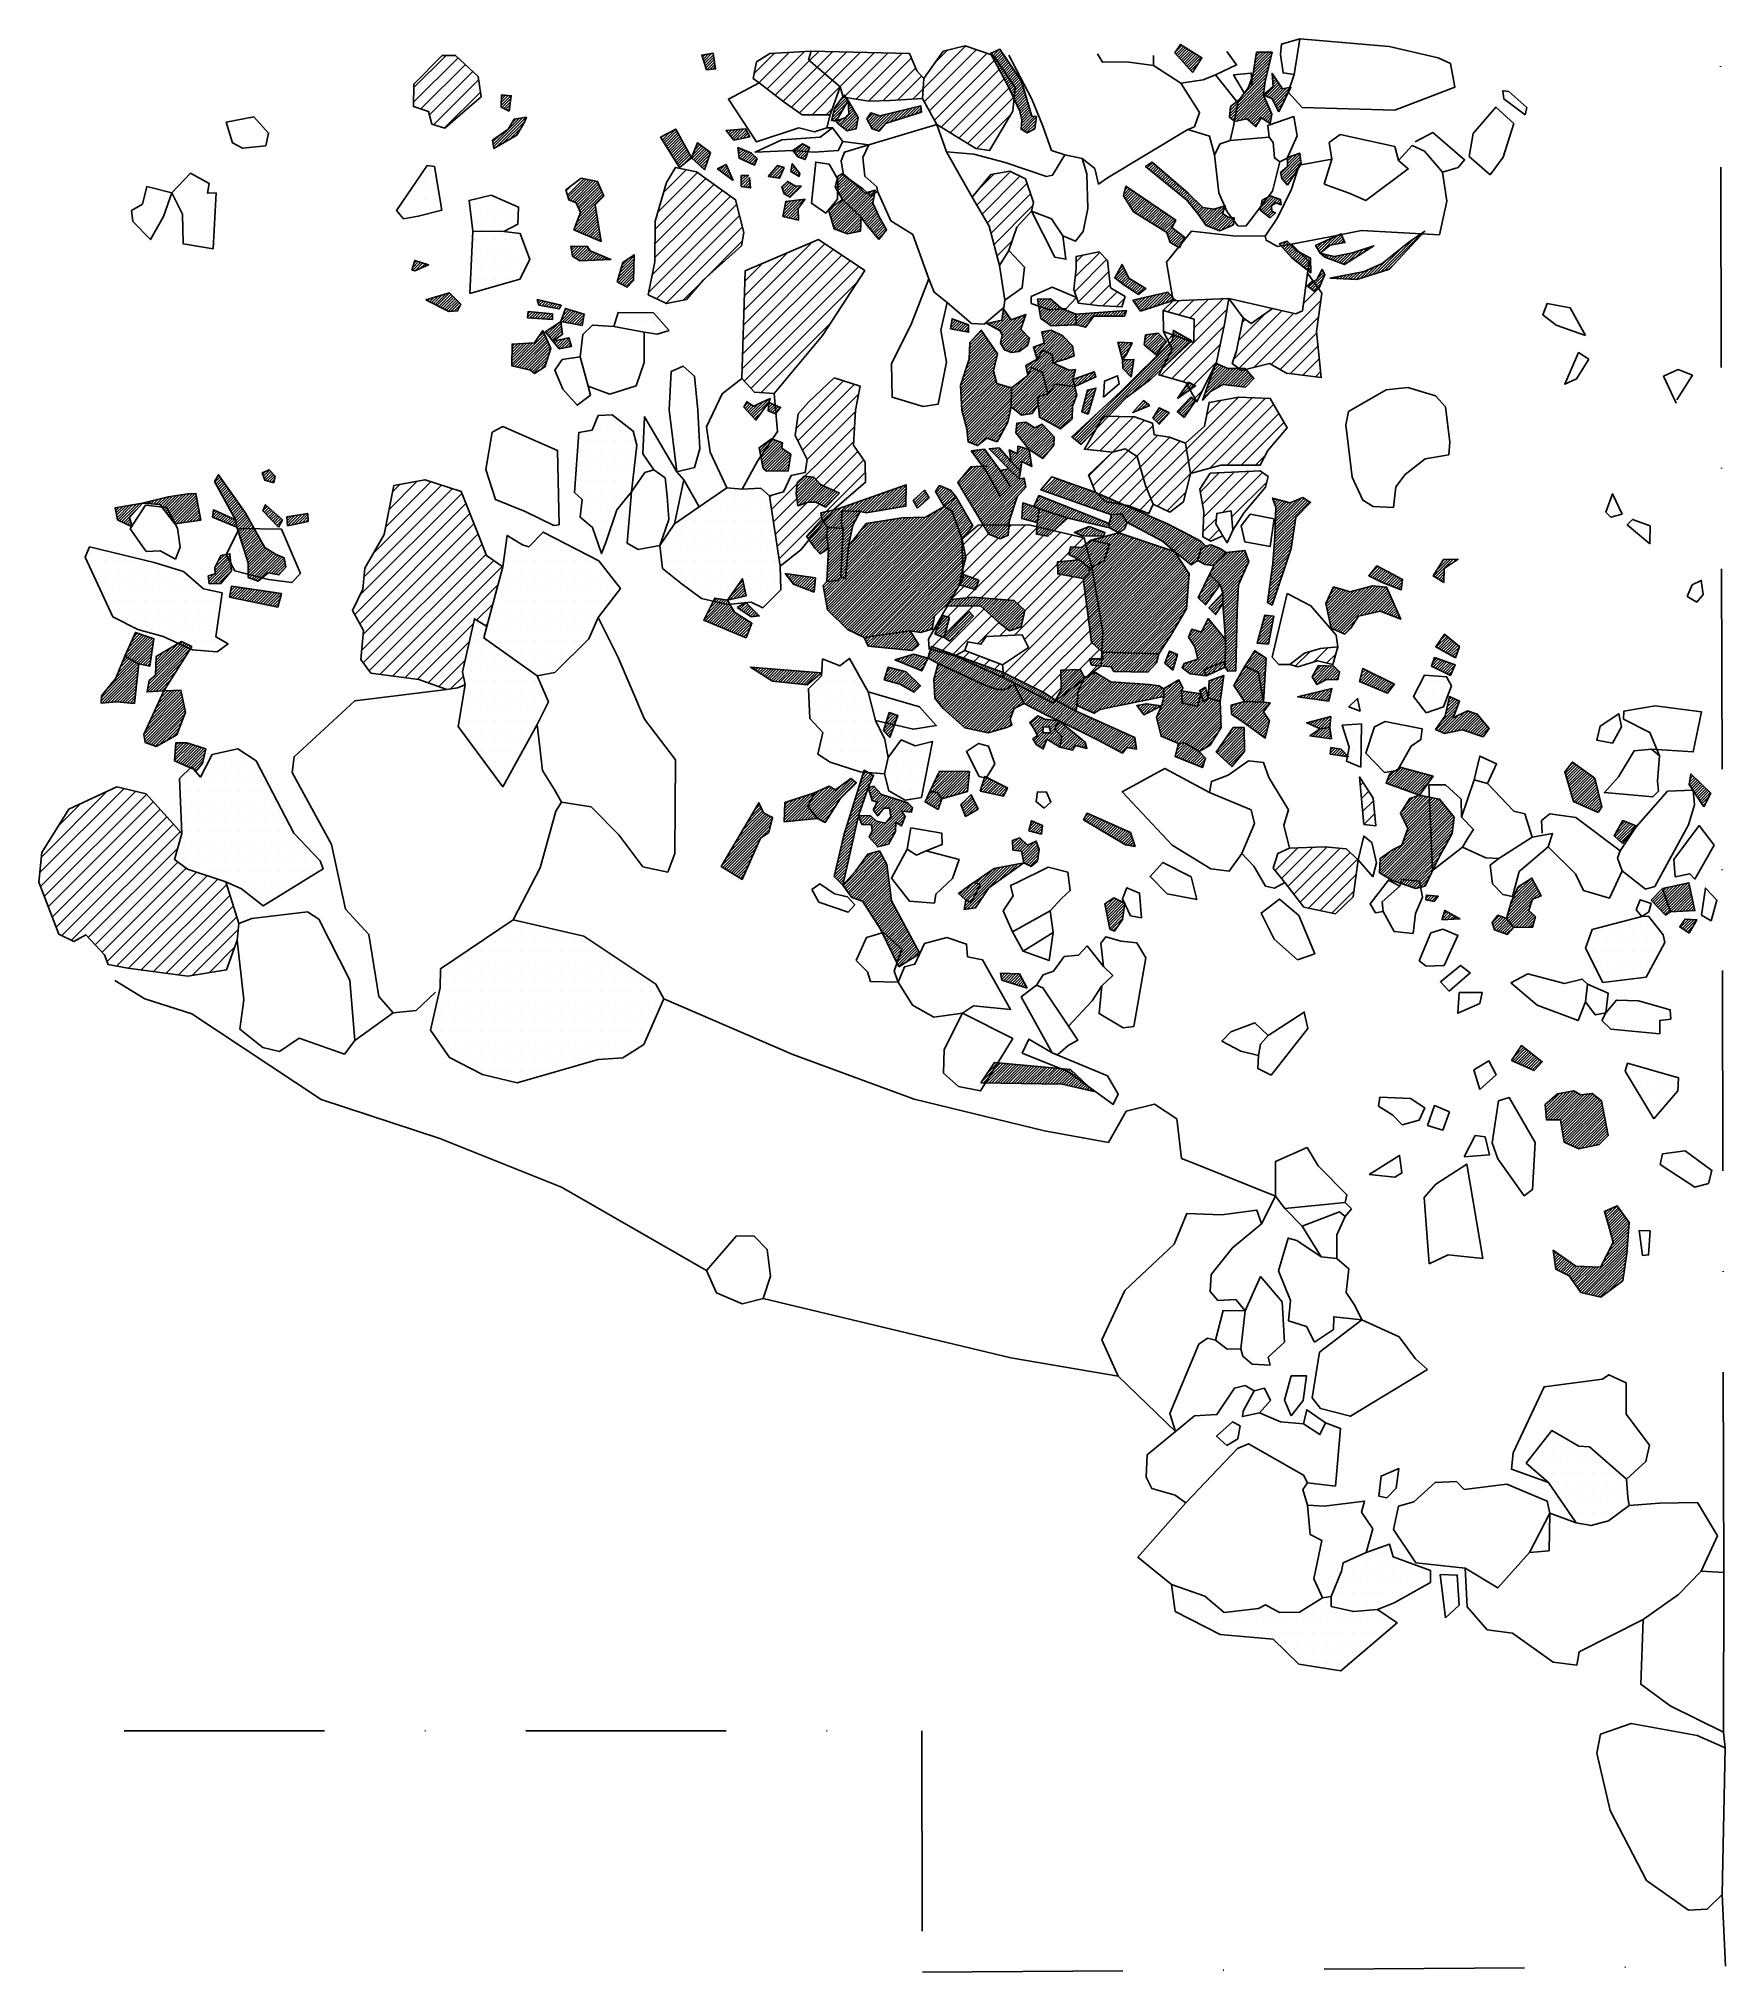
# Model space of a CAD drawing. Extents: x -10 to 200, y -2090 to -1849.
import ezdxf

# ---------------------------------------------------------------- set-up
doc = ezdxf.new("R2010")
doc.units = 0
doc.header["$LTSCALE"] = 25
doc.header["$MEASUREMENT"] = 0
doc.linetypes.add('STRICHPUNKTX2', pattern=[2, 1, -0.5, 0, -0.5])
doc.layers.get('0').update_dxf_attribs({"linetype": 'CONTINUOUS'})
for name, color, linetype in [('BEFUND', 1, 'CONTINUOUS'), ('FEUER', 1, 'CONTINUOUS'), ('GRABUNGSGRENZE', 3, 'STRICHPUNKTX2'), ('KNOCHEN', 2, 'CONTINUOUS'), ('KNOCHENSCHRAFF', 2, 'CONTINUOUS'), ('STEINE', 4, 'CONTINUOUS'), ('STEINESCHRAFF', 4, 'CONTINUOUS')]:
    doc.layers.add(name, color=color, linetype=linetype)

# ---------------------------------------------------------------- blocks, each defined once
blk = doc.blocks.new('*X4')
at = {"color": 0}
for p, q in [((180.32, -1940.29), (181.53, -1939.09)), ((180.65, -1939.61), (181.32, -1938.94)), ((180.4, -1940.56), (181.73, -1939.23)), ((180.48, -1940.84), (181.94, -1939.38)), ((180.56, -1941.11), (182.14, -1939.53)), ((180.64, -1941.39), (182.35, -1939.68)), ((180.72, -1941.66), (182.55, -1939.83)), ((180.8, -1941.93), (182.76, -1939.98)), ((180.88, -1942.21), (182.96, -1940.12)), ((180.96, -1942.48), (183.17, -1940.27)), ((181.04, -1942.75), (183.37, -1940.42)), ((181.12, -1943.03), (183.58, -1940.57)), ((181.2, -1943.3), (183.79, -1940.72)), ((181.28, -1943.58), (183.99, -1940.87)), ((181.39, -1943.82), (184.09, -1941.12)), ((181.63, -1943.93), (184.16, -1941.4)), ((195.83, -1941.4), (196.44, -1940.79)), ((195.84, -1941.75), (196.63, -1940.96)), ((195.9, -1940.98), (196.26, -1940.61)), ((195.96, -1940.56), (196.08, -1940.44)), ((195.98, -1941.96), (196.81, -1941.13)), ((196.12, -1942.17), (196.99, -1941.3)), ((196.26, -1942.39), (197.17, -1941.48)), ((159.79, -1945.27), (162.01, -1943.05)), ((159.9, -1945.51), (162.37, -1943.04)), ((160.02, -1945.75), (162.66, -1943.1)), ((160.13, -1945.99), (162.96, -1943.16)), ((160.24, -1946.23), (163.25, -1943.22)), ((160.29, -1948.3), (164.85, -1943.74)), ((160.33, -1944.38), (161.47, -1943.23)), ((160.36, -1946.47), (163.55, -1943.28)), ((160.47, -1946.71), (163.84, -1943.34)), ((160.49, -1947.75), (164.69, -1943.55)), ((160.59, -1946.94), (164.14, -1943.4)), ((160.69, -1947.2), (164.43, -1943.45)), ((181.88, -1944.04), (184.23, -1941.69)), ((182.12, -1944.15), (184.3, -1941.97)), ((182.37, -1944.26), (184.37, -1942.25)), ((182.61, -1944.36), (184.44, -1942.54)), ((182.86, -1944.47), (184.51, -1942.82)), ((183.11, -1944.58), (184.58, -1943.11)), ((183.35, -1944.69), (184.65, -1943.39)), ((183.6, -1944.79), (184.72, -1943.67)), ((196.4, -1942.6), (197.35, -1941.65)), ((196.54, -1942.81), (197.53, -1941.82)), ((196.68, -1943.03), (197.71, -1941.99)), ((196.82, -1943.24), (197.89, -1942.17)), ((196.96, -1943.45), (198.07, -1942.34)), ((197.1, -1943.66), (198.25, -1942.51)), ((197.24, -1943.88), (198.44, -1942.68)), ((197.38, -1944.09), (198.25, -1943.22)), ((157.16, -1952.49), (165.33, -1944.32)), ((157.18, -1952.12), (165.17, -1944.13)), ((157.26, -1952.75), (165.49, -1944.52)), ((157.48, -1952.88), (165.65, -1944.71)), ((157.71, -1953.01), (165.81, -1944.9)), ((157.93, -1953.14), (165.97, -1945.1)), ((158.15, -1953.27), (166.13, -1945.29)), ((158.37, -1953.4), (166.29, -1945.48)), ((158.6, -1953.53), (166.45, -1945.68)), ((158.82, -1953.66), (166.46, -1946.02)), ((160.09, -1948.86), (165.01, -1943.93)), ((183.84, -1944.9), (184.79, -1943.96)), ((184.09, -1945.01), (184.86, -1944.24)), ((184.33, -1945.12), (184.76, -1944.69)), ((187.05, -1947), (187.77, -1946.28)), ((187.51, -1946.19), (187.51, -1946.18)), ((197.52, -1944.3), (197.9, -1943.92)), ((159.09, -1953.75), (166.41, -1946.43)), ((159.35, -1953.84), (166.36, -1946.83)), ((159.61, -1953.93), (166.31, -1947.23)), ((159.87, -1954.02), (166.26, -1947.63)), ((160.14, -1954.11), (165.95, -1948.3)), ((186.57, -1948.18), (188.28, -1946.48)), ((186.59, -1947.81), (188.02, -1946.38)), ((186.75, -1948.35), (188.53, -1946.58)), ((186.94, -1948.53), (188.79, -1946.68)), ((187.12, -1948.7), (189.04, -1946.78)), ((187.3, -1948.87), (188.67, -1947.5)), ((157.2, -1951.74), (159.44, -1949.5)), ((157.22, -1951.37), (158.75, -1949.84)), ((157.24, -1951), (157.56, -1950.68)), ((160.4, -1954.2), (165.5, -1949.11)), ((160.66, -1954.3), (165.04, -1949.91)), ((160.92, -1954.39), (164.59, -1950.72)), ((161.19, -1954.48), (164.24, -1951.42)), ((161.45, -1954.57), (163.92, -1952.1)), ((161.73, -1954.64), (163.6, -1952.77)), ((162.21, -1954.51), (163.28, -1953.44)), ((162.69, -1954.39), (162.96, -1954.11)), ((173.79, -1976.17), (175.34, -1974.62)), ((173.81, -1975.8), (175.14, -1974.46)), ((174.03, -1976.28), (175.54, -1974.77)), ((174.28, -1976.39), (175.74, -1974.93)), ((174.52, -1976.5), (175.94, -1975.08)), ((174.6, -1974.65), (174.94, -1974.31)), ((174.77, -1976.6), (176.13, -1975.24)), ((175.01, -1976.71), (176.33, -1975.39)), ((175.26, -1976.82), (176.53, -1975.55)), ((175.5, -1976.93), (176.73, -1975.7)), ((175.75, -1977.04), (176.93, -1975.86)), ((175.99, -1977.15), (177.13, -1976.01)), ((176.24, -1977.26), (177.33, -1976.17)), ((177.93, -1982.63), (180.52, -1980.04)), ((177.96, -1982.96), (180.96, -1979.96)), ((177.99, -1983.29), (181.39, -1979.89)), ((178.12, -1983.51), (181.62, -1980.01)), ((177.85, -1981.65), (178.51, -1980.99)), ((177.88, -1981.98), (179.66, -1980.19)), ((177.91, -1982.31), (180.09, -1980.12)), ((178.47, -1983.51), (181.84, -1980.14)), ((178.83, -1983.5), (182.06, -1980.27)), ((179.18, -1983.5), (182.3, -1980.39)), ((179.54, -1983.5), (182.7, -1980.34)), ((179.76, -1983.64), (183.09, -1980.3)), ((179.81, -1983.94), (183.49, -1980.26)), ((179.86, -1984.24), (183.79, -1980.31)), ((179.91, -1984.55), (183.99, -1980.46)), ((179.96, -1984.85), (184.19, -1980.62)), ((180.01, -1985.15), (184.39, -1980.77)), ((180.06, -1985.46), (184.59, -1980.93)), ((180.11, -1985.76), (184.79, -1981.08)), ((180.16, -1986.06), (184.9, -1981.32)), ((180.25, -1986.32), (184.96, -1981.62)), ((180.5, -1986.43), (185.01, -1981.92)), ((180.74, -1986.54), (185.07, -1982.21)), ((180.99, -1986.65), (185.13, -1982.51)), ((181.23, -1986.75), (185.18, -1982.81)), ((181.48, -1986.86), (185.24, -1983.1)), ((181.73, -1986.97), (185.3, -1983.4)), ((181.97, -1987.08), (185.35, -1983.7)), ((182.36, -1987.04), (185.41, -1983.99)), ((182.81, -1986.95), (185.47, -1984.29)), ((183.25, -1986.86), (185.52, -1984.59)), ((183.69, -1986.77), (185.58, -1984.88)), ((184.14, -1986.68), (185.64, -1985.18)), ((185.34, -1995.37), (186.26, -1994.46)), ((185.42, -1995.65), (186.82, -1994.26)), ((185.51, -1995.92), (186.97, -1994.46)), ((185.26, -1995.1), (185.61, -1994.75)), ((185.59, -1996.19), (187.12, -1994.66)), ((185.67, -1996.46), (187.27, -1994.87)), ((185.75, -1996.74), (187.42, -1995.07)), ((185.82, -1997.02), (187.57, -1995.27)), ((185.89, -1997.3), (187.72, -1995.48)), ((185.97, -1997.58), (187.87, -1995.68)), ((186.04, -1997.86), (188.01, -1995.88)), ((186.12, -1998.14), (188.16, -1996.09)), ((186.19, -1998.42), (188.31, -1996.29)), ((186.26, -1998.7), (188.29, -1996.67)), ((182.05, -2004.68), (188.15, -1998.58)), ((182.2, -2004.89), (188.12, -1998.96)), ((182.39, -2005.04), (188.09, -1999.35)), ((184.94, -2001.43), (188.18, -1998.2)), ((185.31, -2000.71), (188.21, -1997.82)), ((185.69, -1999.98), (188.23, -1997.43)), ((186.06, -1999.26), (188.26, -1997.05)), ((178.82, -1999.78), (178.84, -1999.75)), ((178.87, -2000.08), (179.05, -1999.9)), ((178.91, -2000.39), (179.25, -2000.05)), ((178.96, -2000.7), (179.46, -2000.2)), ((179.01, -2001), (179.67, -2000.34)), ((179.05, -2001.31), (179.87, -2000.49)), ((179.1, -2001.62), (180.08, -2000.64)), ((179.15, -2001.92), (180.29, -2000.78)), ((179.26, -2002.17), (180.5, -2000.93)), ((179.49, -2002.28), (180.7, -2001.08)), ((179.73, -2002.4), (180.91, -2001.22)), ((179.97, -2002.52), (181.12, -2001.37)), ((180.2, -2002.64), (181.32, -2001.52)), ((180.44, -2002.75), (181.53, -2001.66)), ((180.68, -2002.87), (181.78, -2001.77)), ((180.87, -2003.03), (182.12, -2001.78)), ((181.02, -2003.23), (182.47, -2001.79)), ((181.17, -2003.44), (182.81, -2001.8)), ((182.68, -2005.11), (188.06, -1999.73)), ((182.96, -2005.18), (188.03, -2000.11)), ((183.25, -2005.25), (187.97, -2000.52)), ((183.53, -2005.32), (187.91, -2000.93)), ((183.82, -2005.39), (187.85, -2001.35)), ((184.1, -2005.46), (187.79, -2001.76)), ((181.31, -2003.65), (183.15, -2001.81)), ((181.46, -2003.85), (183.49, -2001.82)), ((181.61, -2004.06), (183.84, -2001.83)), ((181.76, -2004.27), (184.18, -2001.84)), ((181.9, -2004.47), (184.52, -2001.85)), ((184.39, -2005.52), (187.73, -2002.18)), ((184.67, -2005.59), (187.67, -2002.59)), ((185.61, -2005.01), (187.61, -2003.01)), ((187, -2003.97), (187.55, -2003.42))]:
    blk.add_line(p, q, dxfattribs=at)
blk = doc.blocks.new('*X5')
at = {"color": 0}
for p, q in [((158.06, -1941.34), (159.85, -1939.55)), ((158.16, -1941.6), (160.13, -1939.62)), ((158.28, -1940.76), (159.02, -1940.03)), ((158.42, -1941.69), (160.41, -1939.7)), ((158.68, -1941.78), (160.69, -1939.77)), ((158.94, -1941.87), (160.97, -1939.85)), ((159.21, -1941.96), (161.24, -1939.93)), ((159.47, -1942.05), (161.52, -1940)), ((159.73, -1942.15), (161.8, -1940.08)), ((159.99, -1942.24), (162.07, -1940.15)), ((160.25, -1942.33), (162.35, -1940.23)), ((160.51, -1942.42), (162.63, -1940.31)), ((160.78, -1942.51), (162.91, -1940.38)), ((161.04, -1942.6), (163.18, -1940.46)), ((161.3, -1942.7), (163.46, -1940.54)), ((161.56, -1942.79), (163.74, -1940.61)), ((161.82, -1942.88), (163.42, -1941.28)), ((162.09, -1942.97), (162.44, -1942.61)), ((173.72, -1956.09), (176.28, -1953.53)), ((174.01, -1955.44), (175.98, -1953.47)), ((162.98, -1955.87), (163.35, -1955.5)), ((163.01, -1955.48), (163.03, -1955.46)), ((163.1, -1956.1), (163.67, -1955.53)), ((163.39, -1956.16), (163.99, -1955.56)), ((163.69, -1956.22), (164.31, -1955.59)), ((173.06, -1958.16), (176.75, -1954.47)), ((173.08, -1958.49), (176.87, -1954.7)), ((173.21, -1957.66), (176.63, -1954.23)), ((173.24, -1958.69), (176.99, -1954.94)), ((173.36, -1957.15), (176.52, -1954)), ((173.51, -1956.65), (176.4, -1953.76)), ((174.31, -1954.79), (174.97, -1954.13)), ((176.33, -1955.95), (177.11, -1955.17)), ((176.91, -1955.73), (177.23, -1955.41)), ((191.22, -1956.27), (192.56, -1954.92)), ((191.39, -1956.45), (192.65, -1955.19)), ((191.56, -1956.63), (192.74, -1955.45)), ((191.73, -1956.81), (192.83, -1955.72)), ((164.99, -1958.46), (165.78, -1957.66)), ((165.14, -1957.95), (165.56, -1957.53)), ((165.25, -1958.55), (166.01, -1957.79)), ((165.29, -1957.44), (165.33, -1957.4)), ((165.62, -1958.53), (166.24, -1957.91)), ((165.99, -1958.51), (166.46, -1958.04)), ((166.36, -1958.49), (166.69, -1958.17)), ((166.74, -1958.47), (166.91, -1958.3)), ((173.4, -1958.88), (176.22, -1956.06)), ((173.56, -1959.07), (176.05, -1956.58)), ((173.72, -1959.27), (175.89, -1957.1)), ((173.88, -1959.46), (175.87, -1957.48)), ((174.19, -1959.5), (176.05, -1957.64)), ((174.55, -1959.5), (176.24, -1957.8)), ((174.9, -1959.5), (176.43, -1957.97)), ((175.26, -1959.5), (176.6, -1958.16)), ((191.91, -1956.99), (192.92, -1955.98)), ((192.08, -1957.17), (193, -1956.25)), ((192.25, -1957.35), (193.09, -1956.51)), ((192.42, -1957.53), (193.18, -1956.78)), ((192.6, -1957.72), (193.27, -1957.04)), ((192.77, -1957.9), (193.36, -1957.3)), ((167.11, -1958.46), (167.14, -1958.42)), ((175.61, -1959.5), (176.47, -1958.64)), ((175.97, -1959.49), (176.35, -1959.11)), ((194.71, -1959.49), (195.7, -1958.5)), ((194.92, -1959.63), (196.03, -1958.52)), ((195.08, -1958.77), (195.37, -1958.48)), ((195.14, -1959.77), (196.37, -1958.54)), ((195.35, -1959.91), (196.7, -1958.56)), ((195.56, -1960.05), (196.34, -1959.27)), ((195.78, -1960.19), (195.83, -1960.13))]:
    blk.add_line(p, q, dxfattribs=at)
blk = doc.blocks.new('*X6')
at = {"color": 0}
for p, q in [((192.56, -1954.92), (192.92, -1954.56)), ((192.65, -1955.19), (193.37, -1954.46)), ((192.74, -1955.45), (193.83, -1954.36)), ((192.83, -1955.72), (194.28, -1954.26)), ((192.92, -1955.98), (194.74, -1954.16)), ((193, -1956.25), (195.19, -1954.06)), ((193.09, -1956.51), (195.65, -1953.96)), ((193.18, -1956.78), (195.78, -1954.18)), ((193.27, -1957.04), (195.84, -1954.47)), ((193.36, -1957.3), (195.91, -1954.76)), ((193.46, -1957.56), (195.97, -1955.05)), ((193.83, -1957.54), (196.04, -1955.33)), ((194.21, -1957.52), (196.1, -1955.62)), ((194.58, -1957.5), (196.17, -1955.91)), ((171.23, -1958.93), (172.11, -1958.05)), ((171.32, -1959.2), (172.37, -1958.15)), ((171.4, -1959.46), (172.62, -1958.24)), ((171.49, -1959.73), (172.88, -1958.34)), ((194.95, -1957.48), (196.23, -1956.2)), ((195.33, -1957.46), (196.3, -1956.49)), ((195.7, -1957.44), (196.36, -1956.78)), ((196.07, -1957.42), (196.43, -1957.07)), ((196.45, -1957.4), (196.49, -1957.36)), ((171.7, -1959.87), (173.08, -1958.49)), ((171.96, -1959.96), (173.24, -1958.69)), ((172.23, -1960.05), (173.4, -1958.88)), ((172.49, -1960.14), (173.56, -1959.07)), ((172.75, -1960.23), (173.72, -1959.27)), ((173.02, -1960.32), (173.88, -1959.46))]:
    blk.add_line(p, q, dxfattribs=at)
blk = doc.blocks.new('*X7')
at = {"color": 0}
for p, q in [((143.86, -1906.04), (143.92, -1905.98)), ((143.96, -1906.3), (144.2, -1906.06)), ((144.05, -1906.56), (144.48, -1906.13)), ((144.1, -1910.75), (148.43, -1906.42)), ((144.12, -1910.38), (148.22, -1906.28)), ((144.13, -1910.01), (148, -1906.15)), ((144.15, -1909.65), (147.78, -1906.01)), ((144.15, -1906.81), (144.75, -1906.21)), ((144.16, -1909.28), (147.5, -1905.94)), ((144.17, -1908.91), (146.89, -1906.2)), ((144.19, -1908.54), (146.28, -1906.45)), ((144.2, -1908.18), (145.86, -1906.52)), ((144.22, -1907.81), (145.58, -1906.44)), ((144.23, -1907.44), (145.31, -1906.36)), ((144.24, -1907.07), (145.03, -1906.29)), ((143.96, -1912.66), (146.47, -1910.15)), ((143.99, -1912.28), (146.53, -1909.73)), ((144.02, -1911.89), (146.6, -1909.31)), ((144.05, -1911.51), (146.66, -1908.9)), ((144.07, -1911.13), (146.73, -1908.48)), ((143.79, -1914.59), (146.15, -1912.24)), ((143.85, -1914.19), (146.21, -1911.82)), ((143.88, -1913.8), (146.28, -1911.41)), ((143.91, -1913.42), (146.34, -1910.99)), ((143.94, -1913.04), (146.4, -1910.57)), ((143.52, -1916.63), (145.25, -1914.9)), ((143.58, -1916.23), (145.43, -1914.37)), ((143.63, -1915.82), (145.61, -1913.84)), ((143.68, -1915.41), (145.79, -1913.3)), ((143.74, -1915), (145.97, -1912.77)), ((155.83, -1915.64), (156.98, -1914.49)), ((156.06, -1915.76), (157.21, -1914.61)), ((156.29, -1915.88), (157.44, -1914.73)), ((156.53, -1916), (157.68, -1914.85)), ((156.76, -1916.12), (157.91, -1914.97)), ((163.91, -1915.7), (166, -1913.6)), ((164.13, -1915.83), (166.36, -1913.59)), ((164.32, -1914.93), (165.63, -1913.61)), ((164.9, -1913.99), (165.27, -1913.62)), ((166.26, -1914.05), (166.73, -1913.58)), ((143.31, -1918.26), (144.53, -1917.04)), ((143.36, -1917.86), (144.71, -1916.51)), ((143.42, -1917.45), (144.89, -1915.97)), ((143.47, -1917.04), (145.07, -1915.44)), ((150.51, -1919.2), (152.39, -1917.31)), ((150.71, -1918.64), (152.12, -1917.23)), ((150.89, -1920.93), (154.44, -1917.39)), ((150.95, -1921.22), (154.91, -1917.26)), ((151.01, -1917.99), (151.85, -1917.15)), ((151.02, -1921.51), (155.39, -1917.14)), ((151.08, -1921.8), (155.86, -1917.02)), ((151.14, -1922.09), (156.32, -1916.91)), ((151.31, -1917.33), (151.58, -1917.06)), ((151.34, -1922.25), (156.65, -1916.94)), ((151.58, -1922.36), (156.98, -1916.97)), ((151.83, -1922.47), (157.3, -1917)), ((152.07, -1922.58), (157.63, -1917.02)), ((152.32, -1922.69), (157.96, -1917.05)), ((154.71, -1920.65), (158.14, -1917.22)), ((157, -1916.24), (158.14, -1915.1)), ((157.23, -1916.36), (158.37, -1915.22)), ((157.47, -1916.48), (158.61, -1915.34)), ((157.72, -1916.58), (158.84, -1915.46)), ((157.98, -1916.68), (159.07, -1915.58)), ((158.23, -1916.78), (159.3, -1915.7)), ((158.48, -1916.87), (159.54, -1915.82)), ((158.74, -1916.97), (159.77, -1915.94)), ((158.99, -1917.07), (160, -1916.06)), ((159.25, -1917.17), (159.99, -1916.42)), ((159.5, -1917.27), (159.93, -1916.84)), ((159.75, -1917.37), (159.87, -1917.26)), ((164.34, -1915.96), (165.22, -1915.08)), ((164.56, -1916.1), (165.21, -1915.45)), ((164.78, -1916.23), (165.2, -1915.81)), ((165, -1916.37), (165.19, -1916.17)), ((143.25, -1918.67), (144.35, -1917.57)), ((143.26, -1919.01), (144.17, -1918.11)), ((143.49, -1919.14), (143.99, -1918.64)), ((143.72, -1919.26), (143.81, -1919.17)), ((150.57, -1919.49), (152.67, -1917.39)), ((150.63, -1919.78), (152.94, -1917.47)), ((150.7, -1920.07), (153.21, -1917.55)), ((150.76, -1920.36), (153.48, -1917.63)), ((150.82, -1920.64), (153.96, -1917.51)), ((155.17, -1920.54), (158.24, -1917.47)), ((155.63, -1920.44), (158.35, -1917.72)), ((156.09, -1920.33), (158.46, -1917.96)), ((156.55, -1920.23), (158.56, -1918.21)), ((157, -1920.12), (158.67, -1918.46)), ((157.37, -1920.11), (158.78, -1918.7)), ((157.62, -1920.21), (158.88, -1918.95)), ((157.88, -1920.31), (158.99, -1919.2)), ((158.13, -1920.41), (159.1, -1919.44)), ((158.38, -1920.51), (159.21, -1919.69)), ((152.56, -1922.8), (154.35, -1921)), ((152.8, -1922.91), (153.69, -1922.02)), ((158.64, -1920.61), (159.31, -1919.94)), ((158.89, -1920.71), (159.42, -1920.18)), ((159.14, -1920.81), (159.53, -1920.43)), ((159.4, -1920.91), (159.63, -1920.67)), ((159.65, -1921.01), (159.74, -1920.92)), ((164.24, -1924.55), (165.59, -1923.21)), ((164.47, -1924.68), (165.78, -1923.36)), ((164.7, -1924.8), (165.98, -1923.52)), ((164.76, -1923.68), (165.39, -1923.05)), ((164.92, -1924.93), (166.17, -1923.68)), ((165.15, -1925.06), (166.37, -1923.84)), ((165.38, -1925.18), (166.57, -1924)), ((165.6, -1925.31), (166.76, -1924.15)), ((165.83, -1925.44), (166.96, -1924.31)), ((166.06, -1925.56), (167.13, -1924.49)), ((148.83, -1928.3), (150.26, -1926.87)), ((148.96, -1928.52), (150.6, -1926.88)), ((149.08, -1927.69), (149.91, -1926.86)), ((149.09, -1928.75), (150.95, -1926.89)), ((149.22, -1928.97), (151.29, -1926.89)), ((149.35, -1929.19), (151.56, -1926.98)), ((149.52, -1926.9), (149.56, -1926.85)), ((163.64, -1926.92), (164.54, -1926.02)), ((163.85, -1926.36), (164.28, -1925.93)), ((163.88, -1927.03), (164.8, -1926.11)), ((164.12, -1927.15), (165.06, -1926.21)), ((164.36, -1927.26), (165.32, -1926.3)), ((164.6, -1927.38), (165.58, -1926.39)), ((164.83, -1927.49), (165.84, -1926.49)), ((165.07, -1927.61), (166.1, -1926.58)), ((165.31, -1927.73), (166.36, -1926.67)), ((165.55, -1927.84), (166.56, -1926.83)), ((166.29, -1925.69), (166.94, -1925.03)), ((166.51, -1925.82), (166.75, -1925.58)), ((150.06, -1928.84), (151.74, -1927.16)), ((150.66, -1928.58), (151.91, -1927.33)), ((151.01, -1928.6), (152.09, -1927.51)), ((151.35, -1928.61), (152.16, -1927.8)), ((151.69, -1928.62), (152.07, -1928.24)), ((154.7, -1928.79), (155.89, -1927.6)), ((154.81, -1928.32), (155.66, -1927.48)), ((154.92, -1928.92), (156.13, -1927.71)), ((154.93, -1927.85), (155.42, -1927.36)), ((155.04, -1927.38), (155.19, -1927.24)), ((155.17, -1929.03), (156.36, -1927.83)), ((155.42, -1929.13), (156.6, -1927.95)), ((155.67, -1929.24), (156.83, -1928.07)), ((155.92, -1929.34), (157.07, -1928.19)), ((156.16, -1929.45), (157.31, -1928.31)), ((156.41, -1929.55), (157.54, -1928.42)), ((156.66, -1929.66), (157.78, -1928.54)), ((156.91, -1929.76), (158.01, -1928.66)), ((157.16, -1929.87), (158.25, -1928.78)), ((157.41, -1929.97), (158.48, -1928.9)), ((157.66, -1930.08), (158.72, -1929.02)), ((157.9, -1930.18), (158.95, -1929.13)), ((165.79, -1927.96), (166.3, -1927.44)), ((166.02, -1928.07), (166.05, -1928.05)), ((147.09, -1930.75), (147.15, -1930.68)), ((147.4, -1930.79), (147.62, -1930.57)), ((147.71, -1930.83), (148.08, -1930.46)), ((148.02, -1930.88), (148.55, -1930.35)), ((148.33, -1930.92), (149.01, -1930.23)), ((148.64, -1930.97), (149.48, -1930.12)), ((148.94, -1931.01), (149.95, -1930.01)), ((149.25, -1931.05), (150.41, -1929.9)), ((149.56, -1931.1), (150.88, -1929.78)), ((149.87, -1931.14), (151.2, -1929.81)), ((150.18, -1931.19), (151.08, -1930.29)), ((150.49, -1931.23), (150.96, -1930.76)), ((150.8, -1931.27), (150.84, -1931.24)), ((158.15, -1930.29), (158.16, -1930.28)), ((164.8, -1933.89), (167.01, -1931.69)), ((165.37, -1932.97), (167.09, -1931.25)), ((165.48, -1932.51), (166.85, -1931.14)), ((165.58, -1932.05), (166.6, -1931.03)), ((165.69, -1931.59), (166.35, -1930.93)), ((165.8, -1931.13), (166.11, -1930.82)), ((164.22, -1934.82), (166.78, -1932.26)), ((164.47, -1934.93), (166.56, -1932.84)), ((164.71, -1935.04), (166.41, -1933.34)), ((164.95, -1935.15), (167.11, -1933)), ((165.2, -1935.26), (167.8, -1932.66)), ((165.57, -1935.25), (168.27, -1932.54)), ((166.01, -1935.16), (168.54, -1932.63)), ((166.46, -1935.06), (168.8, -1932.72)), ((166.9, -1934.97), (169.07, -1932.81)), ((167.35, -1934.88), (169.33, -1932.89)), ((167.69, -1934.9), (169.5, -1933.08)), ((167.95, -1934.99), (169.66, -1933.27)), ((168.21, -1935.08), (169.83, -1933.46)), ((168.47, -1935.17), (169.99, -1933.66)), ((168.73, -1935.27), (170.15, -1933.85)), ((168.99, -1935.36), (170.31, -1934.04)), ((169.25, -1935.45), (170.47, -1934.24)), ((169.51, -1935.55), (170.63, -1934.43)), ((169.77, -1935.64), (170.79, -1934.62)), ((170.03, -1935.73), (170.23, -1935.53)), ((151.02, -1937.78), (151.63, -1937.16)), ((151.06, -1937.38), (151.33, -1937.11)), ((151.22, -1937.93), (151.94, -1937.21)), ((151.53, -1937.97), (152.24, -1937.26)), ((151.84, -1938.02), (152.47, -1937.38)), ((152.14, -1938.07), (152.65, -1937.56)), ((152.45, -1938.11), (152.82, -1937.74)), ((152.76, -1938.16), (152.99, -1937.92)), ((153.06, -1938.21), (153.16, -1938.11))]:
    blk.add_line(p, q, dxfattribs=at)
blk = doc.blocks.new('*X8')
at = {"color": 0}
for p, q in [((136.45, -1915.93), (139.83, -1912.54)), ((136.63, -1916.1), (140.23, -1912.5)), ((136.08, -1915.59), (139.04, -1912.63)), ((136.13, -1915.19), (138.64, -1912.68)), ((136.26, -1915.76), (139.44, -1912.59)), ((136.48, -1914.49), (138.24, -1912.72)), ((136.82, -1916.27), (140.45, -1912.64)), ((137, -1916.44), (140.54, -1912.9)), ((137.19, -1916.61), (140.62, -1913.17)), ((137.33, -1916.81), (140.71, -1913.43)), ((137.41, -1917.09), (140.8, -1913.7)), ((137.49, -1917.36), (140.74, -1914.11)), ((137.57, -1917.64), (140.47, -1914.73)), ((137.61, -1917.95), (140.2, -1915.36)), ((137.61, -1918.3), (139.93, -1915.98)), ((137.61, -1918.65), (139.66, -1916.61)), ((137.61, -1919.01), (139.57, -1917.05)), ((137.63, -1919.34), (139.55, -1917.42)), ((137.66, -1919.67), (139.53, -1917.8)), ((137.69, -1919.99), (139.51, -1918.17)), ((137.71, -1920.32), (139.49, -1918.55)), ((137.74, -1920.65), (139.46, -1918.92)), ((137.77, -1920.97), (139.44, -1919.3)), ((137.8, -1921.3), (139.42, -1919.68)), ((137.82, -1921.63), (139.4, -1920.05)), ((137.85, -1921.95), (139.39, -1920.41)), ((137.88, -1922.28), (139.39, -1920.77)), ((137.9, -1922.61), (139.38, -1921.13)), ((137.93, -1922.93), (139.37, -1921.49)), ((137.96, -1923.26), (139.37, -1921.85)), ((137.98, -1923.59), (139.36, -1922.21)), ((141.95, -1923.86), (143.71, -1922.1)), ((142.08, -1923.38), (143.79, -1921.67)), ((142.22, -1922.89), (143.87, -1921.23)), ((142.35, -1922.4), (143.95, -1920.8)), ((142.49, -1921.91), (143.76, -1920.64)), ((142.62, -1921.42), (143.43, -1920.61)), ((142.76, -1920.93), (143.11, -1920.59)), ((137.96, -1925.37), (139.33, -1924.01)), ((137.96, -1925.73), (139.32, -1924.37)), ((137.97, -1924.66), (139.34, -1923.29)), ((137.97, -1925.02), (139.33, -1923.65)), ((137.98, -1923.94), (139.35, -1922.57)), ((137.98, -1924.3), (139.35, -1922.93)), ((142.12, -1924.05), (143.63, -1922.53)), ((142.44, -1924.08), (143.55, -1922.97)), ((142.76, -1924.12), (143.47, -1923.4)), ((143.08, -1924.15), (143.39, -1923.83)), ((121.01, -1926.06), (121.05, -1926.02)), ((121.1, -1926.33), (121.41, -1926.02)), ((121.19, -1926.59), (121.76, -1926.02)), ((121.34, -1926.79), (122.12, -1926.02)), ((121.67, -1926.82), (122.47, -1926.02)), ((122, -1926.84), (123.65, -1925.19)), ((122.32, -1926.87), (124, -1925.2)), ((122.58, -1925.2), (122.63, -1925.15)), ((122.61, -1925.52), (122.97, -1925.17)), ((122.65, -1925.84), (123.31, -1925.18)), ((122.65, -1926.9), (124.34, -1925.21)), ((122.98, -1926.92), (124.68, -1925.22)), ((123.31, -1926.95), (125.02, -1925.23)), ((123.63, -1926.98), (125.36, -1925.24)), ((123.8, -1927.16), (125.71, -1925.26)), ((123.93, -1927.38), (126.05, -1925.27)), ((124.08, -1927.59), (126.39, -1925.28)), ((124.43, -1927.6), (126.73, -1925.29)), ((124.77, -1927.61), (127.08, -1925.3)), ((125.12, -1927.61), (127.42, -1925.31)), ((125.46, -1927.62), (127.76, -1925.32)), ((125.81, -1927.63), (128.1, -1925.34)), ((126.16, -1927.63), (128.45, -1925.35)), ((126.5, -1927.64), (128.79, -1925.36)), ((126.85, -1927.65), (129.13, -1925.37)), ((127.2, -1927.66), (129.47, -1925.38)), ((127.54, -1927.66), (129.58, -1925.63)), ((127.89, -1927.67), (129.45, -1926.11)), ((130.42, -1926.56), (131.64, -1925.33)), ((130.6, -1926.72), (131.89, -1925.44)), ((130.61, -1926.01), (131.4, -1925.22)), ((130.79, -1926.89), (131.89, -1925.79)), ((130.81, -1925.46), (131.16, -1925.11)), ((130.98, -1927.06), (131.73, -1926.31)), ((131.16, -1927.22), (131.57, -1926.82)), ((137.95, -1926.09), (139.32, -1924.73)), ((137.95, -1926.45), (139.31, -1925.09)), ((137.95, -1926.81), (139.3, -1925.45)), ((137.99, -1927.12), (139.3, -1925.81)), ((138.12, -1927.34), (139.29, -1926.17)), ((138.26, -1927.55), (139.28, -1926.53)), ((138.64, -1927.53), (139.28, -1926.89)), ((128.23, -1927.68), (128.71, -1927.2)), ((131.35, -1927.39), (131.41, -1927.34)), ((139.01, -1927.51), (139.27, -1927.25)), ((148.09, -1933.98), (148.1, -1933.98)), ((148.34, -1934.09), (148.57, -1933.86)), ((148.58, -1934.2), (149.05, -1933.74)), ((148.82, -1934.31), (149.52, -1933.61)), ((148.89, -1935.66), (151.07, -1933.48)), ((149.07, -1934.42), (150, -1933.49)), ((149.2, -1935.7), (151.04, -1933.86)), ((149.31, -1934.53), (150.48, -1933.37)), ((149.52, -1935.74), (151.02, -1934.24)), ((149.55, -1934.64), (150.95, -1933.25)), ((131.73, -1937.97), (133.1, -1936.6)), ((131.87, -1937.48), (132.88, -1936.47)), ((132, -1936.99), (132.47, -1936.53)), ((136.92, -1937.73), (140.09, -1934.57)), ((137.1, -1937.91), (140.31, -1934.7)), ((137.11, -1937.19), (139.73, -1934.57)), ((137.28, -1938.08), (140.31, -1935.05)), ((137.46, -1938.25), (140.31, -1935.4)), ((137.65, -1938.42), (140.31, -1935.76)), ((137.83, -1938.59), (140.31, -1936.11)), ((137.92, -1936.02), (139.38, -1934.57)), ((138.01, -1938.76), (140.31, -1936.46)), ((138.73, -1934.86), (139.02, -1934.57)), ((148.58, -1935.62), (148.78, -1935.42)), ((149.83, -1935.78), (151, -1934.61)), ((150.14, -1935.82), (151.04, -1934.92)), ((150.46, -1935.86), (151.09, -1935.23)), ((150.77, -1935.9), (151.14, -1935.54)), ((151.08, -1935.94), (151.18, -1935.84)), ((131.8, -1938.26), (133.32, -1936.74)), ((132.05, -1938.36), (133.53, -1936.88)), ((132.3, -1938.46), (133.75, -1937.01)), ((132.56, -1938.56), (133.97, -1937.15)), ((132.81, -1938.66), (134.19, -1937.28)), ((133.06, -1938.76), (134.4, -1937.42)), ((133.31, -1938.86), (134.62, -1937.56)), ((133.57, -1938.96), (134.81, -1937.72)), ((133.82, -1939.06), (134.98, -1937.9)), ((134.07, -1939.16), (135.16, -1938.08)), ((134.33, -1939.27), (135.34, -1938.25)), ((134.58, -1939.37), (135.45, -1938.5)), ((134.83, -1939.47), (135.26, -1939.03)), ((138.19, -1938.93), (140.31, -1936.81)), ((138.37, -1939.11), (140.31, -1937.17)), ((138.56, -1939.28), (140.31, -1937.52)), ((138.74, -1939.45), (138.8, -1939.39))]:
    blk.add_line(p, q, dxfattribs=at)
blk = doc.blocks.new('*X9')
at = {"color": 0}
for p, q in [((115.19, -1905.02), (116.75, -1903.45)), ((115.45, -1905.11), (117.01, -1903.54)), ((115.71, -1905.2), (117.28, -1903.64)), ((115.97, -1905.29), (117.54, -1903.73)), ((116.23, -1905.39), (117.8, -1903.82)), ((116.49, -1905.48), (118.06, -1903.91)), ((116.75, -1905.57), (118.32, -1904)), ((117.02, -1905.66), (118.58, -1904.1)), ((117.28, -1905.76), (118.84, -1904.19)), ((117.54, -1905.85), (119.11, -1904.28)), ((117.8, -1905.94), (119.37, -1904.37)), ((118.06, -1906.03), (119.63, -1904.46)), ((118.32, -1906.13), (119.89, -1904.56)), ((118.58, -1906.22), (120.15, -1904.65)), ((118.84, -1906.31), (120.41, -1904.74)), ((119.1, -1906.4), (120.67, -1904.83)), ((119.36, -1906.5), (120.94, -1904.93)), ((119.62, -1906.59), (121.2, -1905.02)), ((119.89, -1906.68), (121.46, -1905.11)), ((120.15, -1906.78), (121.71, -1905.21)), ((120.41, -1906.87), (121.96, -1905.32)), ((120.67, -1906.96), (122.2, -1905.42)), ((120.93, -1907.05), (122.45, -1905.53)), ((121.19, -1907.15), (122.7, -1905.64)), ((121.45, -1907.24), (122.94, -1905.75)), ((121.71, -1907.33), (123.19, -1905.85)), ((121.97, -1907.42), (123.43, -1905.96)), ((122.23, -1907.52), (123.68, -1906.07)), ((122.49, -1907.61), (123.93, -1906.18)), ((122.76, -1907.7), (124.17, -1906.29)), ((123.02, -1907.79), (124.42, -1906.39)), ((123.28, -1907.89), (124.66, -1906.5)), ((123.54, -1907.98), (124.91, -1906.61)), ((123.83, -1908.04), (125.16, -1906.72)), ((124.23, -1907.99), (125.4, -1906.82)), ((124.64, -1907.94), (125.65, -1906.93)), ((125.02, -1907.91), (125.89, -1907.04)), ((125.15, -1908.13), (126.14, -1907.15)), ((125.29, -1908.35), (126.38, -1907.25)), ((125.42, -1908.58), (126.63, -1907.36)), ((125.55, -1908.8), (126.88, -1907.47)), ((125.68, -1909.02), (127.12, -1907.58)), ((125.92, -1909.14), (127.37, -1907.68)), ((126.15, -1909.26), (127.61, -1907.79)), ((126.38, -1909.38), (127.86, -1907.9)), ((126.61, -1909.5), (128.11, -1908.01)), ((126.84, -1909.62), (128.35, -1908.12)), ((127.07, -1909.75), (128.6, -1908.22)), ((127.31, -1909.87), (128.84, -1908.33)), ((127.54, -1909.99), (129.09, -1908.44)), ((127.77, -1910.11), (129.34, -1908.55)), ((128, -1910.23), (129.58, -1908.65)), ((128.23, -1910.35), (129.83, -1908.76)), ((128.47, -1910.48), (130.07, -1908.87)), ((128.7, -1910.6), (130.32, -1908.98)), ((128.93, -1910.72), (130.56, -1909.08)), ((129.16, -1910.84), (130.81, -1909.2)), ((129.39, -1910.96), (131.04, -1909.32)), ((129.63, -1911.09), (131.27, -1909.44)), ((129.86, -1911.21), (131.51, -1909.55)), ((130.09, -1911.33), (131.74, -1909.67)), ((130.28, -1911.49), (131.98, -1909.79)), ((130.47, -1911.65), (132.21, -1909.91)), ((130.66, -1911.81), (132.45, -1910.03)), ((120.27, -1916.55), (126.06, -1910.76)), ((120.32, -1916.86), (126.33, -1910.85)), ((120.36, -1917.17), (126.59, -1910.93)), ((120.4, -1917.48), (126.86, -1911.02)), ((120.44, -1917.8), (127.12, -1911.11)), ((120.48, -1918.11), (127.39, -1911.2)), ((120.52, -1918.42), (127.65, -1911.29)), ((120.56, -1918.73), (127.92, -1911.38)), ((120.6, -1919.05), (128.18, -1911.47)), ((120.64, -1919.36), (128.45, -1911.56)), ((120.68, -1919.67), (128.71, -1911.64)), ((120.73, -1919.98), (128.98, -1911.73)), ((120.77, -1920.3), (129.24, -1911.82)), ((120.81, -1920.61), (129.51, -1911.91)), ((120.85, -1920.92), (129.77, -1912)), ((120.89, -1921.23), (130.04, -1912.09)), ((120.93, -1921.55), (130.3, -1912.18)), ((120.97, -1921.86), (130.57, -1912.26)), ((121.01, -1922.17), (130.83, -1912.35)), ((121.05, -1922.48), (131.1, -1912.44)), ((121.09, -1922.8), (131.36, -1912.53)), ((121.33, -1911.25), (121.44, -1911.14)), ((121.62, -1911.31), (121.92, -1911.01)), ((121.91, -1911.38), (122.4, -1910.89)), ((122.2, -1911.44), (122.88, -1910.76)), ((122.49, -1911.5), (123.36, -1910.63)), ((122.78, -1911.56), (123.84, -1910.51)), ((122.9, -1913.56), (125.8, -1910.67)), ((123.07, -1911.63), (124.32, -1910.38)), ((123.07, -1913.04), (125.53, -1910.58)), ((123.24, -1912.52), (125.27, -1910.49)), ((123.37, -1911.69), (124.74, -1910.31)), ((123.41, -1912), (125, -1910.4)), ((130.85, -1911.98), (132.68, -1910.15)), ((131.04, -1912.14), (132.91, -1910.28)), ((131.24, -1912.3), (133.14, -1910.4)), ((131.43, -1912.47), (133.37, -1910.52)), ((131.62, -1912.63), (133.6, -1910.64)), ((131.81, -1912.79), (133.83, -1910.76)), ((132.01, -1912.94), (134.07, -1910.89)), ((132.21, -1913.1), (134.3, -1911.01)), ((132.4, -1913.26), (134.53, -1911.13)), ((132.6, -1913.41), (134.76, -1911.25)), ((132.8, -1913.57), (134.97, -1911.4)), ((132.99, -1913.73), (135.15, -1911.58)), ((133.19, -1913.89), (135.32, -1911.75)), ((135.45, -1911.98), (135.5, -1911.93)), ((120.23, -1916.23), (122.56, -1913.91)), ((120.94, -1915.17), (121.78, -1914.33)), ((121.14, -1923.11), (131.61, -1912.64)), ((121.18, -1923.42), (131.75, -1912.85)), ((121.22, -1923.74), (131.89, -1913.06)), ((121.31, -1924), (132.03, -1913.28)), ((121.49, -1924.17), (132.17, -1913.49)), ((121.68, -1924.33), (132.31, -1913.7)), ((121.86, -1924.5), (132.45, -1913.92)), ((122.05, -1924.67), (132.59, -1914.13)), ((122.23, -1924.84), (132.73, -1914.34)), ((122.42, -1925.01), (132.87, -1914.55)), ((122.63, -1925.15), (133.01, -1914.77)), ((133.38, -1914.04), (134.84, -1912.59)), ((133.58, -1914.2), (134.68, -1913.1)), ((134.24, -1913.9), (134.53, -1913.61)), ((122.97, -1925.17), (133.15, -1914.98)), ((123.31, -1925.18), (133.29, -1915.19)), ((123.65, -1925.19), (133.43, -1915.41)), ((124, -1925.2), (133.4, -1915.8)), ((124.34, -1925.21), (133.37, -1916.18)), ((124.68, -1925.22), (133.34, -1916.56)), ((125.02, -1925.23), (133.31, -1916.95)), ((125.36, -1925.24), (133.28, -1917.33)), ((134.62, -1918.46), (136.82, -1916.27)), ((134.78, -1917.95), (136.63, -1916.1)), ((134.81, -1918.63), (137, -1916.44)), ((134.99, -1918.8), (137.19, -1916.61)), ((135.11, -1917.26), (136.45, -1915.93)), ((135.17, -1918.97), (136.97, -1917.17)), ((135.45, -1916.57), (136.26, -1915.76)), ((135.79, -1915.88), (136.08, -1915.59)), ((125.71, -1925.26), (133.25, -1917.71)), ((126.05, -1925.27), (133.22, -1918.1)), ((126.39, -1925.28), (133.19, -1918.48)), ((126.73, -1925.29), (133.16, -1918.86)), ((127.08, -1925.3), (133.13, -1919.25)), ((127.42, -1925.31), (133.1, -1919.63)), ((135.35, -1919.15), (136.09, -1918.41)), ((135.91, -1919.65), (137.61, -1917.95)), ((136.09, -1919.83), (137.61, -1918.3)), ((136.26, -1920.01), (137.61, -1918.65)), ((136.43, -1920.19), (137.61, -1919.01)), ((127.76, -1925.32), (132.78, -1920.31)), ((128.1, -1925.34), (132.28, -1921.16)), ((128.45, -1925.35), (131.77, -1922.02)), ((133.75, -1923.93), (136.2, -1921.48)), ((133.89, -1924.14), (136.36, -1921.67)), ((134.03, -1924.36), (136.53, -1921.86)), ((134.14, -1924.6), (136.69, -1922.05)), ((135.28, -1922.05), (136.04, -1921.29)), ((135.61, -1921.36), (135.88, -1921.1)), ((136.6, -1920.37), (137.11, -1919.86)), ((128.79, -1925.36), (131.27, -1922.87)), ((129.13, -1925.37), (130.65, -1923.85)), ((133.24, -1927.62), (137.66, -1923.2)), ((133.37, -1923.25), (134.18, -1922.44)), ((133.44, -1927.77), (137.82, -1923.39)), ((133.48, -1923.49), (134.45, -1922.52)), ((133.62, -1922.65), (133.9, -1922.36)), ((133.62, -1923.71), (134.73, -1922.6)), ((133.69, -1927.88), (137.98, -1923.59)), ((134, -1927.92), (137.98, -1923.94)), ((134.22, -1924.88), (136.85, -1922.24)), ((134.29, -1925.15), (137.01, -1922.44)), ((134.32, -1927.96), (137.98, -1924.3)), ((134.37, -1925.43), (137.18, -1922.63)), ((134.44, -1925.71), (137.34, -1922.82)), ((134.52, -1925.99), (137.5, -1923.01)), ((129.47, -1925.38), (129.98, -1924.87)), ((132.63, -1927.17), (133.4, -1926.4)), ((132.76, -1926.69), (132.87, -1926.57)), ((132.84, -1927.32), (133.92, -1926.23)), ((133.04, -1927.47), (134.45, -1926.06)), ((135.3, -1927.34), (137.97, -1924.66)), ((135.88, -1927.11), (137.97, -1925.02)), ((136.46, -1926.88), (137.96, -1925.37)), ((137.04, -1926.65), (137.96, -1925.73)), ((137.62, -1926.43), (137.95, -1926.09)), ((137.8, -1926.59), (137.95, -1926.45)), ((137.89, -1926.86), (137.95, -1926.81)), ((140.04, -1927.54), (140.57, -1927.01)), ((140.54, -1926.69), (141.99, -1925.24)), ((140.57, -1927.01), (142.2, -1925.38)), ((140.81, -1927.12), (142.42, -1925.52)), ((141.05, -1927.23), (142.63, -1925.65)), ((141.13, -1925.74), (141.77, -1925.1)), ((141.3, -1927.34), (142.85, -1925.79)), ((141.54, -1927.45), (143.02, -1925.97)), ((141.79, -1927.56), (143, -1926.35)), ((142.03, -1927.67), (142.98, -1926.72)), ((119.46, -1931.5), (122.69, -1928.27)), ((119.47, -1931.84), (122.91, -1928.41)), ((119.49, -1931.12), (122.47, -1928.14)), ((119.53, -1930.73), (122.25, -1928)), ((119.56, -1930.34), (122.04, -1927.87)), ((119.65, -1929.9), (121.82, -1927.73)), ((119.72, -1931.95), (123.13, -1928.54)), ((119.96, -1929.23), (121.28, -1927.92)), ((119.96, -1932.06), (123.35, -1928.68)), ((120.2, -1932.17), (123.57, -1928.81)), ((120.27, -1928.57), (120.64, -1928.2)), ((120.45, -1932.28), (123.85, -1928.88)), ((120.69, -1932.39), (124.18, -1928.9)), ((120.94, -1932.5), (124.51, -1928.93)), ((121.18, -1932.61), (124.84, -1928.95)), ((121.42, -1932.72), (125.17, -1928.97)), ((121.96, -1932.54), (125.5, -1929)), ((122.59, -1932.27), (125.83, -1929.02)), ((123.03, -1932.17), (126.16, -1929.04)), ((123.48, -1932.08), (126.49, -1929.07)), ((123.92, -1931.99), (126.82, -1929.09)), ((124.37, -1931.9), (127.15, -1929.11)), ((124.82, -1931.8), (127.48, -1929.14)), ((125.26, -1931.71), (127.81, -1929.16)), ((125.71, -1931.62), (128.14, -1929.19)), ((126.15, -1931.53), (128.47, -1929.21)), ((126.6, -1931.44), (128.79, -1929.25)), ((127.04, -1931.34), (129.1, -1929.28)), ((127.49, -1931.25), (129.42, -1929.32)), ((127.94, -1931.16), (129.73, -1929.37)), ((129.89, -1932.03), (132.54, -1929.38)), ((130.05, -1931.52), (132.42, -1929.15)), ((130.18, -1931.04), (132.3, -1928.92)), ((130.25, -1930.26), (131.49, -1929.02)), ((130.27, -1930.6), (132.17, -1928.69)), ((134.63, -1928), (135.26, -1927.37)), ((134.94, -1928.04), (135.36, -1927.63)), ((135.26, -1928.08), (135.46, -1927.88)), ((139.1, -1929.19), (141.05, -1927.23)), ((139.14, -1929.5), (141.3, -1927.34)), ((139.28, -1929.72), (141.54, -1927.45)), ((139.42, -1929.93), (141.79, -1927.56)), ((139.56, -1930.14), (142.03, -1927.67)), ((139.57, -1928.37), (140.81, -1927.12)), ((139.7, -1930.35), (142.11, -1927.95)), ((139.85, -1930.56), (142.16, -1928.25)), ((139.99, -1930.77), (142.21, -1928.55)), ((140.13, -1930.98), (142.26, -1928.85)), ((140.27, -1931.2), (142.31, -1929.16)), ((142.11, -1927.95), (142.95, -1927.1)), ((142.16, -1928.25), (142.93, -1927.48)), ((142.21, -1928.55), (142.91, -1927.85)), ((142.26, -1928.85), (142.88, -1928.23)), ((142.31, -1929.16), (142.86, -1928.61)), ((142.36, -1929.46), (142.84, -1928.98)), ((142.41, -1929.76), (142.81, -1929.36)), ((128.38, -1931.07), (129.92, -1929.53)), ((128.83, -1930.97), (130.12, -1929.68)), ((129.27, -1930.88), (130.23, -1929.93)), ((129.4, -1933.23), (132.47, -1930.16)), ((129.42, -1933.56), (132.49, -1930.49)), ((129.49, -1933.85), (132.51, -1930.82)), ((129.56, -1934.13), (132.54, -1931.15)), ((129.63, -1934.42), (132.56, -1931.49)), ((129.65, -1932.63), (132.64, -1929.64)), ((129.7, -1934.7), (132.82, -1931.58)), ((129.72, -1930.79), (130.25, -1930.26)), ((129.76, -1934.99), (133.11, -1931.64)), ((129.83, -1935.27), (133.41, -1931.69)), ((129.9, -1935.56), (133.71, -1931.75)), ((130.08, -1935.73), (134.01, -1931.8)), ((130.16, -1930.7), (130.27, -1930.6)), ((130.23, -1929.93), (130.64, -1929.51)), ((130.58, -1935.94), (135.18, -1931.34)), ((130.83, -1936.04), (135.96, -1930.91)), ((131.08, -1936.14), (136.24, -1930.99)), ((131.33, -1936.25), (136.51, -1931.07)), ((131.58, -1936.35), (136.78, -1931.16)), ((131.83, -1936.45), (137.05, -1931.24)), ((132.08, -1936.56), (137.3, -1931.35)), ((132.47, -1936.53), (137.31, -1931.69)), ((134.52, -1931.65), (135.1, -1931.07)), ((134.67, -1931.15), (135.01, -1930.8)), ((134.81, -1930.64), (134.93, -1930.53)), ((138.68, -1932.08), (139.11, -1931.65)), ((138.7, -1932.41), (139.6, -1931.51)), ((138.72, -1932.75), (140.09, -1931.38)), ((138.85, -1932.98), (140.51, -1931.31)), ((139.06, -1933.12), (140.85, -1931.33)), ((139.27, -1933.26), (141.19, -1931.34)), ((139.47, -1933.41), (141.53, -1931.36)), ((139.68, -1933.55), (141.87, -1931.37)), ((139.89, -1933.7), (142.21, -1931.38)), ((140.1, -1933.84), (142.55, -1931.4)), ((140.31, -1933.99), (142.87, -1931.42)), ((140.51, -1931.31), (142.36, -1929.46)), ((140.52, -1934.14), (143.19, -1931.46)), ((140.72, -1934.28), (143.51, -1931.5)), ((140.85, -1931.33), (142.41, -1929.76)), ((141.19, -1931.34), (142.46, -1930.07)), ((141.53, -1931.36), (142.52, -1930.37)), ((141.87, -1931.37), (142.57, -1930.67)), ((142.21, -1931.38), (142.62, -1930.97)), ((142.46, -1930.07), (142.79, -1929.74)), ((142.52, -1930.37), (142.77, -1930.12)), ((142.55, -1931.4), (142.67, -1931.28)), ((142.57, -1930.67), (142.74, -1930.49)), ((142.62, -1930.97), (142.72, -1930.87)), ((142.67, -1931.28), (142.7, -1931.25)), ((130.33, -1935.83), (134.31, -1931.86)), ((132.88, -1936.47), (137.32, -1932.03)), ((133.1, -1936.6), (137.33, -1932.37)), ((133.32, -1936.74), (137.34, -1932.71)), ((133.53, -1936.88), (137.35, -1933.05)), ((133.75, -1937.01), (137.37, -1933.4)), ((133.97, -1937.15), (137.38, -1933.74)), ((134.19, -1937.28), (137.39, -1934.08)), ((140.92, -1934.43), (142.71, -1932.65)), ((141.13, -1934.58), (142.85, -1932.86)), ((141.33, -1934.73), (143, -1933.07)), ((141.54, -1934.88), (143.14, -1933.28)), ((141.74, -1935.03), (143.28, -1933.49)), ((141.95, -1935.18), (143.43, -1933.7)), ((142.15, -1935.33), (143.36, -1934.12)), ((134.4, -1937.42), (137.4, -1934.42)), ((134.62, -1937.56), (137.08, -1935.1)), ((135.36, -1937.17), (136.49, -1936.04)), ((142.36, -1935.48), (143.24, -1934.6)), ((142.56, -1935.63), (143.11, -1935.07)), ((142.76, -1935.78), (142.99, -1935.55))]:
    blk.add_line(p, q, dxfattribs=at)
blk = doc.blocks.new('*X10')
at = {"color": 0}
for p, q in [((112.56, -1908.35), (113.94, -1906.97)), ((112.59, -1907.97), (113.68, -1906.88)), ((112.62, -1907.59), (113.41, -1906.79)), ((112.65, -1907.2), (113.14, -1906.71)), ((112.67, -1906.82), (112.88, -1906.62)), ((112.73, -1908.54), (114.2, -1907.07)), ((113.01, -1908.61), (114.45, -1907.17)), ((113.29, -1908.68), (114.69, -1907.28)), ((113.57, -1908.76), (114.73, -1907.59)), ((114.2, -1906.71), (115.1, -1905.81)), ((114.2, -1907.07), (115.36, -1905.91)), ((114.45, -1907.17), (115.61, -1906.01)), ((114.46, -1909.28), (116.02, -1907.72)), ((114.48, -1906.07), (114.85, -1905.71)), ((114.5, -1908.88), (115.75, -1907.63)), ((114.58, -1908.45), (115.49, -1907.55)), ((114.66, -1908.02), (115.22, -1907.46)), ((114.69, -1907.28), (115.86, -1906.11)), ((114.73, -1907.59), (114.95, -1907.37)), ((114.95, -1907.37), (116.12, -1906.21)), ((115.22, -1907.46), (116.37, -1906.31)), ((115.49, -1907.55), (116.62, -1906.41)), ((115.75, -1907.63), (116.88, -1906.51)), ((116.02, -1907.72), (117.13, -1906.61)), ((116.28, -1907.81), (117.38, -1906.71)), ((116.55, -1907.9), (117.63, -1906.81)), ((116.81, -1907.99), (117.89, -1906.91)), ((117.08, -1908.07), (118.14, -1907.01)), ((117.35, -1908.16), (118.39, -1907.11)), ((117.61, -1908.25), (118.65, -1907.21)), ((117.88, -1908.34), (118.9, -1907.32)), ((118.14, -1908.42), (119.15, -1907.42)), ((118.42, -1908.5), (119.4, -1907.52)), ((118.71, -1908.57), (119.66, -1907.62)), ((118.99, -1908.64), (119.91, -1907.72)), ((113.85, -1908.83), (114.66, -1908.02)), ((114.13, -1908.9), (114.58, -1908.45)), ((114.39, -1910.41), (116.81, -1907.99)), ((114.41, -1910.03), (116.55, -1907.9)), ((114.41, -1908.98), (114.5, -1908.88)), ((114.44, -1909.65), (116.28, -1907.81)), ((114.64, -1910.52), (117.08, -1908.07)), ((114.94, -1910.57), (117.35, -1908.16)), ((115.24, -1910.62), (117.61, -1908.25)), ((115.54, -1910.67), (117.88, -1908.34)), ((116.18, -1910.39), (118.14, -1908.42)), ((119.28, -1908.7), (120.16, -1907.82)), ((119.38, -1910.37), (119.77, -1909.98)), ((119.57, -1908.77), (120.42, -1907.92)), ((119.63, -1910.47), (120.38, -1909.72)), ((119.85, -1908.84), (120.67, -1908.02)), ((119.88, -1910.58), (120.97, -1909.49)), ((120.13, -1910.68), (121.22, -1909.59)), ((120.14, -1908.9), (120.92, -1908.12)), ((120.43, -1908.97), (121.18, -1908.22)), ((120.46, -1910.7), (121.48, -1909.69)), ((120.71, -1909.04), (121.43, -1908.32)), ((120.82, -1910.69), (121.73, -1909.78)), ((121, -1909.1), (121.68, -1908.42)), ((121.19, -1910.69), (121.99, -1909.88)), ((121.29, -1909.17), (121.93, -1908.52)), ((121.55, -1910.68), (122.25, -1909.98)), ((121.57, -1909.24), (122.19, -1908.62)), ((121.86, -1909.3), (122.44, -1908.72)), ((121.91, -1910.67), (122.5, -1910.08)), ((122.15, -1909.37), (122.69, -1908.82)), ((122.44, -1909.44), (122.95, -1908.93)), ((122.72, -1909.5), (123.2, -1909.03)), ((123.01, -1909.57), (123.44, -1909.14)), ((123.3, -1909.64), (123.47, -1909.46)), ((123.44, -1909.14), (124.64, -1907.94)), ((123.47, -1909.46), (125.02, -1907.91)), ((123.57, -1908.65), (124.23, -1907.99)), ((123.57, -1909.72), (125.15, -1908.13)), ((123.71, -1908.16), (123.83, -1908.04)), ((123.8, -1909.84), (125.29, -1908.35)), ((124.03, -1909.96), (125.42, -1908.58)), ((124.26, -1910.08), (125.55, -1908.8)), ((124.5, -1910.2), (125.67, -1909.03)), ((125.03, -1910.03), (125.44, -1909.61)), ((118.48, -1913.04), (119.43, -1912.09)), ((118.5, -1912.66), (119.1, -1912.07)), ((118.63, -1912.19), (118.77, -1912.04)), ((118.72, -1913.15), (119.76, -1912.11)), ((118.95, -1913.27), (120.34, -1911.89)), ((119.14, -1910.26), (119.16, -1910.23)), ((119.19, -1913.39), (121.33, -1911.25)), ((119.43, -1913.51), (121.62, -1911.31)), ((119.66, -1913.62), (121.91, -1911.38)), ((119.87, -1913.77), (122.2, -1911.44)), ((120.07, -1913.93), (122.49, -1911.5)), ((120.26, -1914.08), (122.78, -1911.56)), ((120.46, -1914.24), (123.07, -1911.63)), ((120.66, -1914.4), (123.37, -1911.69)), ((120.85, -1914.56), (123.41, -1912)), ((121.05, -1914.71), (123.24, -1912.52)), ((122.27, -1910.66), (122.76, -1910.17)), ((122.63, -1910.65), (122.83, -1910.46)), ((134.53, -1913.61), (136.29, -1911.85)), ((134.67, -1913.82), (136.54, -1911.95)), ((134.68, -1913.1), (135.96, -1911.82)), ((134.84, -1912.59), (135.45, -1911.98)), ((134.9, -1913.94), (136.8, -1912.04)), ((135.13, -1914.07), (137.05, -1912.14)), ((135.36, -1914.19), (137.3, -1912.25)), ((135.64, -1914.26), (137.52, -1912.39)), ((135.94, -1914.31), (137.73, -1912.53)), ((117, -1914.16), (117.27, -1913.9)), ((117.01, -1914.51), (117.66, -1913.86)), ((117.03, -1914.85), (118.05, -1913.82)), ((117.04, -1915.19), (118.44, -1913.78)), ((117.16, -1915.42), (118.83, -1913.75)), ((117.46, -1915.48), (119.22, -1913.71)), ((117.75, -1915.53), (119.61, -1913.67)), ((118.05, -1915.59), (119.87, -1913.77)), ((118.35, -1915.65), (120.07, -1913.93)), ((118.64, -1915.7), (120.26, -1914.08)), ((118.94, -1915.76), (120.46, -1914.24)), ((119.24, -1915.82), (120.66, -1914.4)), ((119.53, -1915.87), (120.85, -1914.56)), ((119.83, -1915.93), (121.05, -1914.71)), ((121.78, -1914.33), (123.07, -1913.04)), ((122.56, -1913.91), (122.9, -1913.56)), ((136.26, -1914.35), (137.94, -1912.67)), ((120.13, -1915.99), (120.94, -1915.17)), ((116.88, -1931.25), (120.18, -1927.95)), ((116.9, -1930.88), (120.05, -1927.73)), ((117.12, -1931.37), (120.31, -1928.18)), ((117.34, -1930.09), (119.92, -1927.51)), ((117.35, -1931.49), (120.27, -1928.57)), ((117.44, -1929.63), (119.72, -1927.35)), ((117.44, -1929.28), (119.36, -1927.36)), ((117.44, -1928.92), (119, -1927.37)), ((117.44, -1928.57), (118.64, -1927.38)), ((117.44, -1928.22), (118.27, -1927.39)), ((117.44, -1927.87), (117.91, -1927.4)), ((117.44, -1927.51), (117.55, -1927.4)), ((117.58, -1931.62), (119.96, -1929.23)), ((135.82, -1930.69), (137.63, -1928.89)), ((135.84, -1930.32), (137.68, -1928.48)), ((135.86, -1929.95), (137.74, -1928.07)), ((135.87, -1929.58), (137.2, -1928.26)), ((135.89, -1929.21), (136.65, -1928.46)), ((135.91, -1928.84), (136.09, -1928.66)), ((135.96, -1930.91), (137.57, -1929.3)), ((117.81, -1931.74), (119.65, -1929.9)), ((118.04, -1931.86), (119.56, -1930.34)), ((118.27, -1931.98), (119.53, -1930.73)), ((118.51, -1932.1), (119.49, -1931.12)), ((118.74, -1932.23), (119.46, -1931.5)), ((126.92, -1931.82), (126.94, -1931.8)), ((127.07, -1932.02), (127.37, -1931.73)), ((127.23, -1932.22), (127.8, -1931.65)), ((127.38, -1932.43), (128.19, -1931.61)), ((127.53, -1932.63), (128.5, -1931.65)), ((127.68, -1932.83), (128.81, -1931.69)), ((128, -1932.86), (129.13, -1931.74)), ((128.73, -1932.49), (129.44, -1931.78)), ((129.46, -1932.11), (129.75, -1931.82)), ((132.47, -1930.16), (132.6, -1930.03)), ((132.49, -1930.49), (132.91, -1930.07)), ((132.51, -1930.82), (133.22, -1930.12)), ((132.54, -1931.15), (133.53, -1930.16)), ((132.56, -1931.49), (133.84, -1930.21)), ((132.82, -1931.58), (134.15, -1930.25)), ((133.11, -1931.64), (134.46, -1930.29)), ((133.41, -1931.69), (134.77, -1930.34)), ((133.71, -1931.75), (134.81, -1930.64)), ((134.01, -1931.8), (134.67, -1931.15)), ((134.31, -1931.86), (134.52, -1931.65)), ((134.76, -1929.99), (134.88, -1929.88)), ((134.84, -1930.26), (135.48, -1929.63)), ((134.93, -1930.53), (135.56, -1929.9)), ((135.01, -1930.8), (135.63, -1930.18)), ((135.1, -1931.07), (135.71, -1930.46)), ((135.18, -1931.34), (135.78, -1930.74)), ((136.24, -1930.99), (137.52, -1929.71)), ((136.51, -1931.07), (137.46, -1930.12)), ((136.78, -1931.16), (137.4, -1930.53)), ((137.05, -1931.24), (137.35, -1930.94)), ((113.66, -1934.12), (114.63, -1933.15)), ((113.81, -1934.33), (114.87, -1933.27)), ((113.95, -1934.54), (115.1, -1933.39)), ((114.08, -1934.76), (115.34, -1933.5)), ((114.21, -1934.99), (115.65, -1933.55)), ((114.33, -1935.22), (115.97, -1933.58)), ((115.38, -1934.53), (116.28, -1933.62)), ((115.76, -1934.5), (116.6, -1933.65)), ((116.01, -1934.6), (116.92, -1933.69)), ((116.09, -1934.87), (117.15, -1933.81)), ((116.76, -1934.91), (117.61, -1934.06)), ((116.77, -1934.55), (117.42, -1933.9)), ((116.94, -1935.08), (117.81, -1934.22)), ((117.15, -1933.81), (117.23, -1933.74)), ((118.97, -1932.35), (119.43, -1931.89)), ((119.2, -1932.47), (119.37, -1932.3)), ((114.08, -1936.18), (115.18, -1935.07)), ((114.21, -1936.4), (115.36, -1935.25)), ((114.35, -1936.62), (115.72, -1935.25)), ((114.45, -1935.45), (115.21, -1934.69)), ((114.52, -1936.8), (116.07, -1935.25)), ((114.74, -1936.93), (116.76, -1934.91)), ((114.96, -1937.07), (115.49, -1936.54)), ((115.89, -1936.14), (116.94, -1935.08)), ((116.1, -1936.27), (117.12, -1935.26)), ((116.16, -1935.15), (116.77, -1934.55)), ((116.32, -1936.41), (117.3, -1935.43)), ((116.54, -1936.54), (117.47, -1935.61)), ((116.76, -1936.68), (117.52, -1935.91)), ((116.98, -1936.81), (117.44, -1936.35)), ((117.12, -1935.26), (118, -1934.38)), ((117.3, -1935.43), (118.19, -1934.54)), ((117.36, -1936.79), (118.97, -1935.18)), ((117.44, -1936.35), (118.78, -1935.02)), ((117.45, -1937.05), (119.16, -1935.34)), ((117.47, -1935.61), (118.39, -1934.7)), ((117.52, -1935.91), (118.58, -1934.86)), ((117.73, -1937.12), (119.36, -1935.5)), ((118.02, -1937.18), (119.55, -1935.66)), ((118.31, -1937.25), (119.74, -1935.82)), ((118.6, -1937.31), (119.94, -1935.98)), ((119.41, -1936.86), (120.13, -1936.14)), ((119.69, -1936.93), (120.32, -1936.3)), ((119.98, -1937), (120.52, -1936.46)), ((115.18, -1937.2), (115.28, -1937.1)), ((117.19, -1936.95), (117.36, -1936.79)), ((120.26, -1937.07), (120.58, -1936.75)), ((120.55, -1937.14), (120.64, -1937.04))]:
    blk.add_line(p, q, dxfattribs=at)
blk = doc.blocks.new('*X11')
at = {"color": 0}
for p, q in [((135.46, -1927.88), (136.46, -1926.88)), ((135.59, -1928.1), (137.04, -1926.65)), ((136.23, -1927.81), (137.62, -1926.43)), ((136.88, -1927.52), (137.8, -1926.59)), ((137.52, -1927.23), (137.89, -1926.86)), ((135.26, -1927.37), (135.3, -1927.34)), ((135.36, -1927.63), (135.88, -1927.11))]:
    blk.add_line(p, q, dxfattribs=at)
blk = doc.blocks.new('*X12')
at = {"color": 0}
for p, q in [((84.4, -1905.4), (86.48, -1903.32)), ((84.44, -1905.01), (86.15, -1903.29)), ((84.45, -1905.71), (86.72, -1903.43)), ((84.48, -1904.61), (85.83, -1903.27)), ((84.49, -1906.02), (86.89, -1903.62)), ((84.52, -1904.21), (85.5, -1903.24)), ((84.53, -1906.33), (87.06, -1903.8)), ((84.57, -1906.64), (87.22, -1903.99)), ((84.7, -1906.87), (87.39, -1904.18)), ((85.21, -1906.71), (87.61, -1904.31)), ((85.73, -1906.55), (87.85, -1904.43)), ((86.14, -1906.48), (88.09, -1904.54)), ((86.5, -1906.48), (88.33, -1904.65)), ((86.85, -1906.48), (88.57, -1904.76)), ((87.09, -1906.6), (88.81, -1904.87)), ((87.33, -1906.71), (89.05, -1904.99)), ((87.57, -1906.83), (89.3, -1905.1)), ((87.81, -1906.94), (89.54, -1905.21)), ((88.05, -1907.05), (89.78, -1905.32)), ((103.27, -1919.41), (104.12, -1918.55)), ((103.62, -1919.41), (104.52, -1918.52)), ((103.97, -1919.42), (104.91, -1918.48)), ((104.32, -1919.42), (105.3, -1918.44)), ((104.67, -1919.42), (105.69, -1918.41)), ((105.02, -1919.43), (106.08, -1918.37)), ((105.37, -1919.43), (106.47, -1918.33)), ((105.72, -1919.43), (106.8, -1918.36)), ((106.07, -1919.44), (107.13, -1918.38)), ((106.42, -1919.44), (107.46, -1918.41)), ((106.77, -1919.44), (107.78, -1918.43)), ((107.12, -1919.44), (108.11, -1918.46)), ((107.46, -1919.46), (108.44, -1918.48)), ((107.64, -1919.63), (108.77, -1918.51)), ((107.83, -1919.8), (109.1, -1918.53)), ((108.02, -1919.97), (109.43, -1918.56)), ((108.2, -1920.14), (109.75, -1918.58)), ((108.39, -1920.3), (110.08, -1918.61)), ((108.57, -1920.47), (110.41, -1918.63)), ((108.76, -1920.64), (110.74, -1918.66)), ((108.94, -1920.81), (111.07, -1918.68)), ((109.13, -1920.98), (111.4, -1918.71)), ((109.31, -1921.14), (111.67, -1918.78)), ((109.5, -1921.31), (111.86, -1918.96)), ((109.68, -1921.48), (112.04, -1919.13)), ((109.88, -1921.64), (112.22, -1919.3)), ((110.08, -1921.79), (112.4, -1919.47)), ((110.28, -1921.94), (112.58, -1919.65)), ((110.49, -1922.09), (112.76, -1919.82)), ((110.69, -1922.24), (112.94, -1919.99)), ((110.89, -1922.4), (112.84, -1920.45)), ((111.21, -1922.43), (112.74, -1920.9)), ((111.73, -1922.27), (112.63, -1921.36)), ((112.24, -1922.1), (112.53, -1921.81)), ((95.44, -1928.65), (96.81, -1927.28)), ((95.55, -1928.19), (96.53, -1927.21)), ((95.72, -1927.67), (96.24, -1927.14)), ((95.72, -1928.72), (97.09, -1927.35)), ((95.89, -1927.15), (95.96, -1927.07)), ((96, -1928.8), (97.38, -1927.42)), ((96.28, -1928.87), (97.66, -1927.49)), ((96.56, -1928.94), (97.94, -1927.56)), ((96.85, -1929.02), (98.2, -1927.66)), ((97.13, -1929.09), (98.38, -1927.84)), ((97.39, -1929.17), (98.55, -1928.01)), ((97.62, -1929.3), (98.73, -1928.19)), ((97.85, -1929.43), (98.91, -1928.37)), ((98.07, -1929.56), (99.09, -1928.54)), ((98.3, -1929.69), (99.26, -1928.72)), ((98.52, -1929.81), (99.44, -1928.9)), ((98.75, -1929.94), (99.62, -1929.07)), ((98.97, -1930.07), (99.79, -1929.25)), ((95.39, -1935.07), (96.93, -1933.53)), ((95.43, -1934.68), (97.05, -1933.05)), ((95.56, -1935.25), (96.73, -1934.08)), ((95.58, -1934.17), (96.79, -1932.96)), ((95.74, -1933.66), (96.52, -1932.87)), ((95.9, -1933.15), (96.26, -1932.79)), ((95.73, -1935.43), (96.52, -1934.64)), ((95.9, -1935.62), (96.32, -1935.2)), ((96.07, -1935.8), (96.11, -1935.76))]:
    blk.add_line(p, q, dxfattribs=at)
blk = doc.blocks.new('*X13')
at = {"color": 0}
for p, q in [((111.81, -1897.79), (113.1, -1896.5)), ((111.86, -1897.39), (112.73, -1896.51)), ((111.9, -1896.99), (112.34, -1896.55)), ((111.96, -1898), (113.32, -1896.64)), ((112.11, -1898.19), (113.53, -1896.77)), ((112.27, -1898.39), (113.75, -1896.91)), ((112.43, -1898.58), (113.97, -1897.05)), ((112.59, -1898.78), (114.18, -1897.18)), ((112.75, -1898.97), (114.87, -1896.85)), ((112.9, -1899.17), (115.22, -1896.85)), ((113.06, -1899.36), (115.39, -1897.03)), ((113.22, -1899.56), (115.56, -1897.21)), ((113.38, -1899.75), (115.74, -1897.4)), ((113.55, -1899.93), (115.91, -1897.58)), ((113.77, -1900.07), (116.08, -1897.76)), ((113.98, -1900.21), (116.25, -1897.94)), ((106.3, -1900.11), (106.37, -1900.05)), ((106.45, -1900.32), (106.77, -1900)), ((106.6, -1900.52), (107.18, -1899.95)), ((106.75, -1900.73), (107.58, -1899.89)), ((106.9, -1900.93), (107.93, -1899.9)), ((107.05, -1901.14), (108.08, -1900.1)), ((107.2, -1901.34), (108.23, -1900.31)), ((108.62, -1899.92), (108.76, -1899.78)), ((108.79, -1900.1), (109.14, -1899.75)), ((108.97, -1900.28), (109.53, -1899.71)), ((109.14, -1900.45), (109.81, -1899.79)), ((109.32, -1900.63), (109.98, -1899.97)), ((109.49, -1900.81), (110.15, -1900.16)), ((109.67, -1900.99), (110.31, -1900.34)), ((111.01, -1900.01), (111.04, -1899.97)), ((111.06, -1900.3), (111.28, -1900.09)), ((111.12, -1900.6), (111.51, -1900.2)), ((111.17, -1900.9), (111.75, -1900.32)), ((111.22, -1901.2), (111.99, -1900.44)), ((111.33, -1901.45), (113.02, -1899.76)), ((111.49, -1901.64), (113.3, -1899.84)), ((111.66, -1901.83), (113.5, -1899.98)), ((111.82, -1902.02), (113.55, -1900.29)), ((112.02, -1900.41), (112.75, -1899.68)), ((112.04, -1900.04), (112.47, -1899.6)), ((112.05, -1899.66), (112.2, -1899.52)), ((114.19, -1900.36), (116.42, -1898.13)), ((114.4, -1900.5), (116.59, -1898.31)), ((114.62, -1900.64), (116.57, -1898.68)), ((114.83, -1900.78), (116.56, -1899.05)), ((115.04, -1900.92), (116.29, -1899.68)), ((104.71, -1904.18), (106.88, -1902.01)), ((104.83, -1903.7), (106.5, -1902.03)), ((104.84, -1904.4), (107.25, -1901.99)), ((104.97, -1904.62), (107.63, -1901.97)), ((105.11, -1904.84), (107.79, -1902.16)), ((105.24, -1905.07), (107.94, -1902.36)), ((105.37, -1905.29), (108.09, -1902.57)), ((105.5, -1905.51), (108.23, -1902.78)), ((107.35, -1901.54), (108.38, -1900.51)), ((107.49, -1901.75), (108.54, -1900.71)), ((107.64, -1901.95), (108.69, -1900.91)), ((107.79, -1902.16), (108.84, -1901.11)), ((107.94, -1902.36), (108.99, -1901.31)), ((108.09, -1902.57), (109.14, -1901.51)), ((108.23, -1902.78), (109.3, -1901.72)), ((108.35, -1903.01), (109.45, -1901.92)), ((108.48, -1903.24), (109.6, -1902.12)), ((108.61, -1903.47), (109.75, -1902.32)), ((108.73, -1903.69), (109.9, -1902.52)), ((108.86, -1903.92), (110.04, -1902.74)), ((109.85, -1901.17), (110.48, -1900.53)), ((109.9, -1902.52), (109.94, -1902.48)), ((110.02, -1901.34), (110.65, -1900.71)), ((110.04, -1902.74), (110.38, -1902.4)), ((110.17, -1902.96), (110.82, -1902.31)), ((110.2, -1901.52), (110.82, -1900.9)), ((110.31, -1903.18), (111.08, -1902.41)), ((110.37, -1901.7), (110.99, -1901.08)), ((110.44, -1903.4), (111.25, -1902.59)), ((110.55, -1901.88), (111.16, -1901.27)), ((110.58, -1903.62), (111.43, -1902.76)), ((110.72, -1902.06), (111.33, -1901.45)), ((110.9, -1902.23), (111.49, -1901.64)), ((111.08, -1902.41), (111.66, -1901.83)), ((111.25, -1902.59), (111.82, -1902.02)), ((111.43, -1902.76), (111.99, -1902.2)), ((111.61, -1902.94), (112.16, -1902.39)), ((111.78, -1903.12), (112.32, -1902.58)), ((111.99, -1902.2), (112.53, -1901.66)), ((112.16, -1902.39), (112.47, -1902.08)), ((112.32, -1902.58), (112.4, -1902.5)), ((112.74, -1901.45), (113.59, -1900.6)), ((112.97, -1901.58), (113.64, -1900.91)), ((113.2, -1901.7), (113.68, -1901.22)), ((113.43, -1901.83), (113.73, -1901.53)), ((113.66, -1901.95), (113.77, -1901.83)), ((93, -1907.76), (95.54, -1905.22)), ((93.36, -1907.75), (96.08, -1905.03)), ((93.79, -1907.68), (96.63, -1904.84)), ((94.21, -1907.61), (97.17, -1904.65)), ((94.64, -1907.54), (97.71, -1904.46)), ((95.06, -1907.47), (98.13, -1904.39)), ((95.49, -1907.39), (98.13, -1904.75)), ((95.91, -1907.32), (98.12, -1905.11)), ((99.05, -1906.31), (100.06, -1905.3)), ((99.18, -1906.53), (100.54, -1905.17)), ((101.88, -1905.25), (102.6, -1904.52)), ((102.01, -1905.47), (102.85, -1904.62)), ((102.13, -1905.7), (103.11, -1904.72)), ((102.16, -1904.61), (102.35, -1904.42)), ((102.26, -1905.92), (103.36, -1904.82)), ((102.39, -1906.15), (103.61, -1904.93)), ((102.52, -1906.37), (103.8, -1905.09)), ((102.65, -1906.6), (103.96, -1905.29)), ((105.63, -1905.73), (108.35, -1903.01)), ((105.77, -1905.95), (108.48, -1903.24)), ((105.9, -1906.17), (108.61, -1903.47)), ((106.03, -1906.4), (108.73, -1903.69)), ((106.16, -1906.62), (108.86, -1903.92)), ((106.29, -1906.84), (108.98, -1904.15)), ((106.42, -1907.06), (109.11, -1904.38)), ((106.56, -1907.28), (109.24, -1904.6)), ((106.69, -1907.51), (109.36, -1904.83)), ((106.82, -1907.73), (109.49, -1905.06)), ((106.95, -1907.95), (109.61, -1905.29)), ((107.22, -1908.39), (112.14, -1903.47)), ((107.35, -1908.61), (112.44, -1903.52)), ((107.48, -1908.84), (112.84, -1903.47)), ((107.61, -1909.06), (112.9, -1903.77)), ((107.74, -1909.28), (112.95, -1904.07)), ((107.87, -1909.5), (113.01, -1904.37)), ((108.98, -1904.15), (110.17, -1902.96)), ((109.11, -1904.38), (110.31, -1903.18)), ((109.24, -1904.6), (110.44, -1903.4)), ((109.36, -1904.83), (110.58, -1903.62)), ((109.49, -1905.06), (110.71, -1903.83)), ((109.61, -1905.29), (110.85, -1904.05)), ((109.74, -1905.51), (110.98, -1904.27)), ((110.71, -1903.83), (111.61, -1902.94)), ((110.85, -1904.05), (111.78, -1903.12)), ((110.98, -1904.27), (111.96, -1903.29)), ((111.96, -1903.29), (112.33, -1902.92)), ((112.14, -1903.47), (112.26, -1903.35)), ((87.57, -1908.24), (88.16, -1907.64)), ((87.61, -1908.55), (88.63, -1907.53)), ((87.75, -1908.76), (89.1, -1907.42)), ((87.9, -1908.97), (89.56, -1907.31)), ((88.05, -1909.18), (90.09, -1907.13)), ((88.19, -1909.38), (90.64, -1906.94)), ((89.01, -1920.59), (102.25, -1907.35)), ((89.19, -1920.76), (102.93, -1907.02)), ((89.37, -1920.94), (103.15, -1907.15)), ((89.54, -1921.11), (103.38, -1907.28)), ((89.72, -1921.29), (103.6, -1907.41)), ((89.9, -1921.46), (103.83, -1907.54)), ((90.06, -1909.28), (91.74, -1907.61)), ((90.07, -1908.92), (91.4, -1907.59)), ((90.08, -1908.56), (91.06, -1907.58)), ((90.09, -1908.2), (90.72, -1907.57)), ((90.1, -1907.83), (90.38, -1907.55)), ((90.16, -1909.54), (92.08, -1907.62)), ((90.26, -1909.79), (92.37, -1907.68)), ((90.38, -1907.55), (91.18, -1906.75)), ((90.72, -1907.57), (91.73, -1906.56)), ((91.06, -1907.58), (92.27, -1906.37)), ((91.4, -1907.59), (92.81, -1906.18)), ((91.74, -1907.61), (93.36, -1905.99)), ((92.08, -1907.62), (93.9, -1905.79)), ((92.41, -1907.64), (94.45, -1905.6)), ((92.71, -1907.7), (94.99, -1905.41)), ((96.33, -1907.25), (98.12, -1905.47)), ((96.76, -1907.18), (98.11, -1905.83)), ((97.18, -1907.11), (98.1, -1906.19)), ((97.61, -1907.04), (98.1, -1906.55)), ((98.03, -1906.97), (98.09, -1906.91)), ((99.31, -1906.76), (100.67, -1905.39)), ((99.44, -1906.98), (100.8, -1905.61)), ((99.57, -1907.2), (100.93, -1905.84)), ((102.78, -1906.82), (104.11, -1905.48)), ((102.93, -1907.02), (103.37, -1906.59)), ((103.15, -1907.15), (104.42, -1905.89)), ((103.37, -1906.59), (104.27, -1905.68)), ((103.38, -1907.28), (104.55, -1906.11)), ((103.6, -1907.41), (104.67, -1906.34)), ((103.83, -1907.54), (104.8, -1906.56)), ((103.93, -1907.79), (104.93, -1906.79)), ((104.03, -1908.05), (105.06, -1907.01)), ((104.12, -1908.31), (105.19, -1907.24)), ((104.21, -1908.56), (105.32, -1907.46)), ((104.31, -1908.82), (105.45, -1907.69)), ((107.08, -1908.17), (109.74, -1905.51)), ((108.01, -1909.72), (112.3, -1905.43)), ((108.14, -1909.94), (111.83, -1906.25)), ((108.27, -1910.17), (111.66, -1906.78)), ((108.4, -1910.39), (111.48, -1907.31)), ((87.53, -1907.93), (87.7, -1907.76)), ((88.1, -1918.67), (98.36, -1908.41)), ((88.15, -1918.97), (98.73, -1908.39)), ((88.2, -1919.27), (99.1, -1908.38)), ((88.24, -1910.75), (89.33, -1909.66)), ((88.25, -1919.58), (99.47, -1908.36)), ((88.26, -1910.38), (89.01, -1909.63)), ((88.29, -1909.99), (88.68, -1909.61)), ((88.29, -1911.06), (89.66, -1909.68)), ((88.3, -1919.88), (99.83, -1908.35)), ((88.33, -1909.6), (88.35, -1909.58)), ((88.33, -1911.37), (89.99, -1909.71)), ((88.35, -1909.58), (90.1, -1907.83)), ((88.37, -1911.68), (90.26, -1909.79)), ((88.47, -1920.07), (100.2, -1908.34)), ((88.65, -1920.24), (100.6, -1908.29)), ((88.68, -1909.61), (90.09, -1908.2)), ((88.83, -1920.42), (101.42, -1907.82)), ((89.01, -1909.63), (90.08, -1908.56)), ((89.33, -1909.66), (90.07, -1908.92)), ((89.66, -1909.68), (90.06, -1909.28)), ((89.99, -1909.71), (90.16, -1909.54)), ((90.08, -1921.64), (103.93, -1907.79)), ((90.21, -1910.9), (91.4, -1909.71)), ((90.23, -1910.53), (91.53, -1909.22)), ((90.24, -1910.16), (91.95, -1908.45)), ((90.26, -1921.81), (104.03, -1908.05)), ((90.44, -1921.99), (104.12, -1908.31)), ((90.6, -1915.81), (98, -1908.42)), ((90.62, -1922.16), (104.21, -1908.56)), ((90.64, -1915.43), (97.63, -1908.43)), ((90.67, -1915.04), (97.22, -1908.49)), ((90.7, -1914.65), (96.8, -1908.55)), ((90.73, -1914.27), (96.38, -1908.62)), ((90.77, -1913.88), (95.97, -1908.68)), ((90.8, -1913.49), (95.55, -1908.74)), ((90.8, -1922.33), (104.31, -1908.82)), ((90.83, -1913.11), (95.13, -1908.81)), ((90.87, -1912.72), (94.72, -1908.87)), ((90.9, -1912.33), (94.3, -1908.94)), ((90.99, -1911.89), (93.88, -1909)), ((91.03, -1922.45), (104.4, -1909.08)), ((91.27, -1922.57), (104.5, -1909.34)), ((91.51, -1922.68), (104.59, -1909.6)), ((91.75, -1922.8), (104.69, -1909.86)), ((91.99, -1922.91), (104.78, -1910.12)), ((92.25, -1910.27), (93.46, -1909.06)), ((104.4, -1909.08), (105.58, -1907.91)), ((104.5, -1909.34), (105.7, -1908.14)), ((104.59, -1909.6), (105.83, -1908.36)), ((104.69, -1909.86), (105.96, -1908.58)), ((104.78, -1910.12), (106.09, -1908.81)), ((104.88, -1910.38), (106.22, -1909.03)), ((104.97, -1910.64), (106.35, -1909.26)), ((105.07, -1910.89), (106.06, -1909.9)), ((108.62, -1910.52), (111.31, -1907.84)), ((108.87, -1910.62), (111.13, -1908.36)), ((109.12, -1910.73), (111.01, -1908.84)), ((109.37, -1910.84), (110.98, -1909.22)), ((109.62, -1910.94), (110.95, -1909.61)), ((109.87, -1911.04), (110.92, -1909.99)), ((86.78, -1912.21), (88.24, -1910.75)), ((86.96, -1912.39), (88.29, -1911.06)), ((87.13, -1912.57), (88.33, -1911.37)), ((87.3, -1912.76), (88.37, -1911.68)), ((87.68, -1912.72), (88.41, -1912)), ((88.35, -1914.18), (90.14, -1912.39)), ((88.37, -1913.81), (90.16, -1912.02)), ((88.38, -1913.44), (90.17, -1911.65)), ((88.4, -1913.07), (90.19, -1911.28)), ((88.41, -1912), (90.24, -1910.16)), ((88.42, -1912.69), (90.21, -1910.9)), ((88.43, -1912.32), (90.23, -1910.53)), ((90.1, -1913.13), (90.9, -1912.33)), ((90.12, -1912.76), (90.94, -1911.94)), ((90.14, -1912.39), (91.03, -1911.5)), ((90.16, -1912.02), (91.12, -1911.05)), ((90.17, -1911.65), (91.22, -1910.6)), ((90.19, -1911.28), (91.31, -1910.16)), ((92.22, -1923.03), (104.88, -1910.38)), ((92.46, -1923.15), (104.97, -1910.64)), ((92.7, -1923.26), (105.07, -1910.89)), ((92.97, -1923.35), (105.15, -1911.17)), ((93.38, -1923.29), (105.21, -1911.46)), ((93.79, -1923.23), (105.27, -1911.75)), ((94.21, -1923.17), (105.33, -1912.05)), ((94.62, -1923.11), (105.39, -1912.34)), ((110.52, -1910.74), (110.89, -1910.37)), ((88.26, -1916.03), (90.05, -1914.24)), ((88.28, -1915.66), (90.07, -1913.87)), ((88.3, -1915.29), (90.08, -1913.5)), ((88.3, -1916.34), (90.03, -1914.62)), ((88.31, -1914.92), (90.1, -1913.13)), ((88.33, -1914.55), (90.12, -1912.76)), ((90, -1915.36), (90.7, -1914.65)), ((90.01, -1914.99), (90.73, -1914.27)), ((90.03, -1914.62), (90.77, -1913.88)), ((90.05, -1914.24), (90.8, -1913.49)), ((90.07, -1913.87), (90.83, -1913.11)), ((90.08, -1913.5), (90.87, -1912.72)), ((95.03, -1923.05), (105.45, -1912.64)), ((95.45, -1922.99), (105.51, -1912.93)), ((95.86, -1922.93), (105.57, -1913.22)), ((96.27, -1922.87), (105.51, -1913.63)), ((96.69, -1922.81), (105.38, -1914.11)), ((97.1, -1922.75), (105.25, -1914.6)), ((87.82, -1916.83), (88.3, -1916.34)), ((87.84, -1917.16), (88.69, -1916.31)), ((87.89, -1917.46), (89.07, -1916.28)), ((87.95, -1917.76), (89.46, -1916.25)), ((88, -1918.07), (90.2, -1915.86)), ((88.05, -1918.37), (90.47, -1915.95)), ((88.69, -1916.31), (90.01, -1914.99)), ((89.07, -1916.28), (90, -1915.36)), ((89.46, -1916.25), (89.98, -1915.73)), ((89.98, -1915.73), (90.67, -1915.04)), ((90.2, -1915.86), (90.64, -1915.43)), ((90.47, -1915.95), (90.6, -1915.81)), ((97.51, -1922.69), (105.12, -1915.09)), ((97.93, -1922.63), (105.01, -1915.55)), ((98.34, -1922.57), (104.93, -1915.98)), ((98.73, -1922.54), (104.85, -1916.42)), ((99.03, -1922.59), (104.69, -1916.93)), ((104.84, -1916.78), (105.91, -1915.71)), ((104.85, -1916.42), (105.65, -1915.61)), ((104.93, -1915.98), (105.39, -1915.52)), ((105.01, -1915.55), (105.14, -1915.42)), ((105.11, -1916.86), (106.16, -1915.81)), ((105.39, -1916.94), (106.42, -1915.91)), ((105.66, -1917.02), (106.68, -1916)), ((105.93, -1917.11), (106.93, -1916.1)), ((106.2, -1917.19), (107.17, -1916.22)), ((106.47, -1917.27), (106.98, -1916.76)), ((106.74, -1917.35), (106.8, -1917.3)), ((99.34, -1922.63), (104.2, -1917.77)), ((99.64, -1922.68), (103.69, -1918.64)), ((99.97, -1922.71), (101.62, -1921.06)), ((100.46, -1922.58), (101.54, -1921.49)), ((100.95, -1922.44), (101.46, -1921.92)), ((101.83, -1922.97), (103.37, -1921.43)), ((101.84, -1922.61), (103.5, -1920.95)), ((102.09, -1923.06), (103.24, -1921.91)), ((102.1, -1921.99), (103.32, -1920.77)), ((102.37, -1921.37), (103.05, -1920.69)), ((102.64, -1920.75), (102.78, -1920.6)), ((102.88, -1923.33), (106.05, -1920.16)), ((103.1, -1923.47), (106.22, -1920.34)), ((103.31, -1923.61), (106.39, -1920.53)), ((103.53, -1923.75), (105.22, -1922.05)), ((92.92, -1923.4), (92.97, -1923.35)), ((93.03, -1923.64), (93.38, -1923.29)), ((93.15, -1923.87), (93.79, -1923.23)), ((93.26, -1924.11), (94.21, -1923.17)), ((93.38, -1924.35), (94.62, -1923.11)), ((93.64, -1924.45), (95.03, -1923.05)), ((93.96, -1924.48), (95.45, -1922.99)), ((94.28, -1924.51), (95.86, -1922.93)), ((94.6, -1924.54), (96.27, -1922.87)), ((94.92, -1924.58), (96.69, -1922.81)), ((95.24, -1924.61), (97.1, -1922.75)), ((95.56, -1924.64), (97.51, -1922.69)), ((95.89, -1924.67), (97.93, -1922.63)), ((96.21, -1924.7), (98.34, -1922.57)), ((96.53, -1924.74), (98.68, -1922.58)), ((96.85, -1924.77), (98.82, -1922.8)), ((97.17, -1924.8), (98.95, -1923.02)), ((97.49, -1924.83), (99.09, -1923.24)), ((97.82, -1924.86), (99.22, -1923.45)), ((98.14, -1924.9), (99.36, -1923.67)), ((98.46, -1924.93), (99.5, -1923.89)), ((98.78, -1924.96), (99.63, -1924.11)), ((101.09, -1925.12), (101.64, -1924.58)), ((101.25, -1924.61), (101.38, -1924.48)), ((102.36, -1923.15), (103.12, -1922.39)), ((102.62, -1923.24), (102.99, -1922.87)), ((96.84, -1926.19), (96.96, -1926.07)), ((97.09, -1926.29), (97.46, -1925.92)), ((97.34, -1926.4), (97.97, -1925.77)), ((97.6, -1926.5), (98.48, -1925.62)), ((97.85, -1926.6), (98.98, -1925.46)), ((98.1, -1926.7), (99.32, -1925.48)), ((98.35, -1926.8), (99.59, -1925.56)), ((98.6, -1926.91), (99.86, -1925.64)), ((98.85, -1927.01), (100.14, -1925.72)), ((99.1, -1927.11), (100.41, -1925.8)), ((99.36, -1927.21), (100.69, -1925.88)), ((99.61, -1927.31), (100.71, -1926.21)), ((99.86, -1927.42), (100.38, -1926.89)), ((100.94, -1925.63), (101.9, -1924.67)), ((100.94, -1925.98), (102.16, -1924.76)), ((101.18, -1926.1), (102.42, -1924.86)), ((101.41, -1926.22), (102.68, -1924.95)), ((101.58, -1928.53), (103.08, -1927.03)), ((101.64, -1926.34), (102.93, -1925.05)), ((101.72, -1928.03), (102.83, -1926.92)), ((101.85, -1927.54), (102.59, -1926.8)), ((101.88, -1926.46), (103.19, -1925.14)), ((101.99, -1927.05), (102.35, -1926.69)), ((102.11, -1926.58), (103.45, -1925.24)), ((102.35, -1926.69), (103.71, -1925.33)), ((102.59, -1926.8), (103.97, -1925.43)), ((102.83, -1926.92), (104.23, -1925.52)), ((103.08, -1927.03), (104.49, -1925.61)), ((103.32, -1927.14), (104.75, -1925.71)), ((103.56, -1927.25), (105.01, -1925.8)), ((103.8, -1927.36), (105.27, -1925.9)), ((104.04, -1927.47), (105.53, -1925.99)), ((104.29, -1927.59), (105.78, -1926.09)), ((104.53, -1927.7), (106.04, -1926.18)), ((104.77, -1927.81), (106.3, -1926.28)), ((105.01, -1927.92), (106.56, -1926.37)), ((105.25, -1928.03), (106.82, -1926.46)), ((105.49, -1928.14), (107.08, -1926.56)), ((105.74, -1928.26), (107.34, -1926.65)), ((105.98, -1928.37), (107.6, -1926.75)), ((106.22, -1928.48), (107.86, -1926.84)), ((106.46, -1928.59), (108.12, -1926.94)), ((106.7, -1928.7), (108.38, -1927.03)), ((101.59, -1928.87), (103.32, -1927.14)), ((101.61, -1929.2), (103.56, -1927.25)), ((101.63, -1929.53), (103.8, -1927.36)), ((101.65, -1929.86), (104.04, -1927.47)), ((101.68, -1930.2), (104.29, -1927.59)), ((101.7, -1930.53), (104.53, -1927.7)), ((101.72, -1930.86), (104.77, -1927.81)), ((101.86, -1931.08), (105.01, -1927.92)), ((102.01, -1931.27), (105.25, -1928.03)), ((102.17, -1931.47), (105.49, -1928.14)), ((102.33, -1931.66), (105.74, -1928.26)), ((102.49, -1931.86), (105.98, -1928.37)), ((102.64, -1932.06), (106.22, -1928.48)), ((102.81, -1932.24), (106.46, -1928.59)), ((103, -1932.41), (106.7, -1928.7)), ((103.18, -1932.58), (106.95, -1928.81)), ((103.37, -1932.74), (107.19, -1928.93)), ((103.56, -1932.91), (107.43, -1929.04)), ((103.74, -1933.08), (107.67, -1929.15)), ((103.93, -1933.25), (107.91, -1929.26)), ((104.11, -1933.41), (108.17, -1929.35)), ((104.3, -1933.58), (108.44, -1929.45)), ((105.98, -1934.73), (111.4, -1929.31)), ((106.28, -1934.79), (111.68, -1929.38)), ((106.95, -1928.81), (108.63, -1927.13)), ((107.19, -1928.93), (108.89, -1927.22)), ((107.43, -1929.04), (109.15, -1927.31)), ((107.67, -1929.15), (109.41, -1927.41)), ((107.91, -1929.26), (109.67, -1927.5)), ((108.17, -1929.35), (109.93, -1927.6)), ((108.44, -1929.45), (110.19, -1927.69)), ((108.7, -1929.54), (110.42, -1927.81)), ((108.96, -1929.63), (110.66, -1927.93)), ((109.22, -1929.72), (110.9, -1928.04)), ((109.48, -1929.81), (111.14, -1928.16)), ((109.83, -1929.82), (111.37, -1928.28)), ((110.18, -1929.82), (111.61, -1928.39)), ((110.62, -1929.74), (111.85, -1928.51)), ((111.4, -1929.31), (112.08, -1928.63)), ((111.68, -1929.38), (112.32, -1928.74)), ((111.81, -1929.61), (112.56, -1928.86)), ((111.93, -1929.84), (112.79, -1928.98)), ((112.05, -1930.07), (113.03, -1929.09)), ((112.18, -1930.3), (113.27, -1929.21)), ((112.3, -1930.53), (113.51, -1929.33)), ((112.42, -1930.76), (113.74, -1929.44)), ((104.49, -1933.75), (108.7, -1929.54)), ((104.67, -1933.92), (108.96, -1929.63)), ((104.86, -1934.08), (109.22, -1929.72)), ((105.04, -1934.25), (109.48, -1929.81)), ((105.23, -1934.42), (109.83, -1929.82)), ((105.42, -1934.59), (110.18, -1929.82)), ((105.69, -1934.67), (110.62, -1929.74)), ((106.57, -1934.85), (111.81, -1929.61)), ((106.86, -1934.91), (111.93, -1929.84)), ((107.15, -1934.97), (112.05, -1930.07)), ((107.45, -1935.03), (112.18, -1930.3)), ((107.74, -1935.09), (112.3, -1930.53)), ((108.03, -1935.15), (112.42, -1930.76)), ((108.33, -1935.21), (112.55, -1930.99)), ((111.76, -1932.13), (112.67, -1931.22)), ((112.45, -1931.8), (112.79, -1931.45)), ((112.55, -1930.99), (113.98, -1929.56)), ((112.67, -1931.22), (114.22, -1929.68)), ((112.79, -1931.45), (114.45, -1929.79)), ((112.96, -1931.64), (114.69, -1929.91)), ((113.19, -1931.76), (114.93, -1930.02)), ((113.42, -1931.88), (115.17, -1930.14)), ((113.66, -1932), (115.39, -1930.27)), ((113.89, -1932.12), (115.6, -1930.41)), ((114.12, -1932.25), (115.81, -1930.55)), ((114.35, -1932.37), (116.03, -1930.69)), ((114.59, -1932.49), (116.24, -1930.84)), ((114.82, -1932.61), (116.45, -1930.98)), ((115.05, -1932.73), (116.66, -1931.12)), ((115.28, -1932.85), (116.88, -1931.25)), ((115.52, -1932.97), (117.12, -1931.37)), ((115.75, -1933.09), (117.35, -1931.49)), ((115.99, -1933.21), (117.58, -1931.62)), ((116.24, -1933.31), (117.81, -1931.74)), ((108.8, -1935.09), (111.55, -1932.34)), ((109.3, -1934.95), (111.33, -1932.92)), ((109.79, -1934.81), (111.11, -1933.49)), ((110.29, -1934.67), (111.16, -1933.79)), ((110.8, -1934.5), (111.24, -1934.07)), ((116.49, -1933.42), (118.04, -1931.86)), ((116.74, -1933.52), (118.27, -1931.98)), ((116.98, -1933.63), (118.51, -1932.1)), ((117.23, -1933.73), (118.74, -1932.23)), ((117.47, -1933.85), (118.97, -1932.35)), ((117.7, -1933.97), (119.2, -1932.47)), ((117.94, -1934.08), (119.44, -1932.59)), ((118.18, -1934.2), (119.68, -1932.7)), ((118.41, -1934.32), (119.93, -1932.8)), ((118.65, -1934.44), (120.17, -1932.91)), ((118.89, -1934.55), (120.41, -1933.02)), ((119.12, -1934.67), (120.66, -1933.13)), ((119.36, -1934.79), (120.9, -1933.24)), ((119.59, -1934.9), (121.15, -1933.35)), ((119.83, -1935.02), (121.39, -1933.46)), ((120.07, -1935.14), (121.64, -1933.57)), ((120.3, -1935.26), (121.88, -1933.68)), ((120.54, -1935.37), (122.12, -1933.79)), ((120.78, -1935.49), (122.37, -1933.9)), ((121.01, -1935.61), (122.61, -1934.01)), ((121.25, -1935.73), (122.86, -1934.12)), ((121.48, -1935.84), (123.1, -1934.23)), ((121.72, -1935.96), (123.34, -1934.34)), ((121.96, -1936.08), (123.59, -1934.45)), ((122.19, -1936.2), (123.83, -1934.55)), ((122.42, -1936.32), (124.08, -1934.66)), ((122.65, -1936.45), (124.32, -1934.77)), ((122.88, -1936.57), (124.57, -1934.88)), ((123.11, -1936.69), (124.81, -1934.99)), ((123.34, -1936.82), (125.05, -1935.1)), ((123.57, -1936.94), (125.3, -1935.21)), ((123.8, -1937.06), (125.54, -1935.32)), ((124.03, -1937.19), (125.79, -1935.43)), ((124.26, -1937.31), (126.03, -1935.54)), ((124.49, -1937.44), (126.28, -1935.65)), ((124.72, -1937.56), (126.52, -1935.76)), ((124.95, -1937.68), (126.69, -1935.94)), ((125.89, -1937.09), (126.73, -1936.25)), ((126.2, -1937.14), (126.78, -1936.56)), ((126.5, -1937.19), (126.82, -1936.87)), ((126.81, -1937.24), (126.87, -1937.18))]:
    blk.add_line(p, q, dxfattribs=at)
blk = doc.blocks.new('*X14')
at = {"color": 0}
for p, q in [((85.74, -1910.78), (87.75, -1908.76)), ((85.89, -1910.98), (87.9, -1908.97)), ((86.04, -1911.19), (88.05, -1909.18)), ((86.19, -1911.39), (88.19, -1909.38)), ((86.33, -1911.6), (88.33, -1909.6)), ((86.48, -1911.8), (88.29, -1909.99)), ((86.63, -1912.01), (88.26, -1910.38)), ((83.16, -1915.48), (83.26, -1915.38)), ((83.31, -1915.68), (83.57, -1915.42)), ((83.47, -1915.88), (83.88, -1915.47)), ((83.62, -1916.08), (84.19, -1915.51)), ((83.77, -1916.28), (84.5, -1915.56)), ((83.93, -1916.48), (84.8, -1915.6)), ((84.09, -1916.67), (85.11, -1915.65)), ((84.34, -1916.77), (85.42, -1915.69)), ((84.6, -1916.87), (85.73, -1915.74)), ((84.85, -1916.97), (86.04, -1915.78)), ((85.11, -1917.07), (86.35, -1915.83)), ((85.36, -1917.17), (86.66, -1915.87)), ((85.62, -1917.26), (86.81, -1916.07)), ((85.87, -1917.36), (86.78, -1916.46)), ((86.12, -1917.46), (86.74, -1916.84)), ((86.38, -1917.56), (86.71, -1917.23)), ((86.63, -1917.66), (86.68, -1917.61))]:
    blk.add_line(p, q, dxfattribs=at)
blk = doc.blocks.new('*X15')
at = {"color": 0}
for p, q in [((76.13, -1918.27), (77.83, -1916.56)), ((76.14, -1918.61), (77.89, -1916.85)), ((76.59, -1918.51), (77.96, -1917.14)), ((76.98, -1917.06), (77.77, -1916.27)), ((72.93, -1921.12), (75.43, -1918.61)), ((73.12, -1921.27), (75.74, -1918.66)), ((73.27, -1920.41), (75.13, -1918.56)), ((73.37, -1921.38), (75.92, -1918.82)), ((73.62, -1919.71), (74.82, -1918.51)), ((73.62, -1921.48), (76.05, -1919.05)), ((73.87, -1921.59), (76.18, -1919.27)), ((73.97, -1919.01), (74.51, -1918.47)), ((74.12, -1921.69), (76.31, -1919.5)), ((74.37, -1921.8), (76.44, -1919.72)), ((77.05, -1918.41), (78.02, -1917.43)), ((77.19, -1919.68), (77.58, -1919.29)), ((77.41, -1919.82), (78.19, -1919.03)), ((77.5, -1918.31), (78.08, -1917.73)), ((77.62, -1919.96), (78.37, -1919.21)), ((77.83, -1920.1), (78.54, -1919.39)), ((77.95, -1918.21), (78.15, -1918.02)), ((78.04, -1920.24), (78.72, -1919.56)), ((78.25, -1920.39), (78.9, -1919.74)), ((74.62, -1921.9), (76.57, -1919.95)), ((74.87, -1922), (76.69, -1920.17)), ((75.11, -1922.11), (76.9, -1920.32)), ((75.36, -1922.21), (77.12, -1920.46)), ((75.61, -1922.32), (77.34, -1920.59)), ((75.86, -1922.42), (77.56, -1920.73)), ((76.11, -1922.53), (77.77, -1920.86)), ((76.36, -1922.63), (77.99, -1921)), ((76.61, -1922.74), (78.21, -1921.14)), ((76.86, -1922.84), (78.43, -1921.27)), ((77.11, -1922.94), (78.64, -1921.41)), ((77.36, -1923.05), (78.86, -1921.54)), ((77.6, -1923.15), (78.72, -1922.04)), ((78.46, -1920.53), (79.08, -1919.91)), ((78.67, -1920.67), (79.25, -1920.09)), ((78.96, -1920.74), (79.43, -1920.27)), ((79.36, -1920.7), (79.61, -1920.44)), ((79.75, -1920.65), (79.79, -1920.62)), ((77.85, -1923.26), (78.5, -1922.62)), ((78.1, -1923.36), (78.27, -1923.19)), ((78.89, -1927.17), (78.98, -1927.08)), ((79.11, -1927.31), (79.31, -1927.11)), ((79.32, -1927.44), (79.63, -1927.13)), ((79.54, -1927.58), (79.96, -1927.16)), ((79.76, -1927.72), (80.29, -1927.19)), ((79.98, -1927.85), (80.62, -1927.21)), ((80.19, -1927.99), (80.95, -1927.24)), ((80.41, -1928.13), (81.28, -1927.26)), ((80.63, -1928.26), (81.6, -1927.29)), ((80.85, -1928.4), (81.93, -1927.31)), ((81.06, -1928.53), (82.26, -1927.34)), ((81.28, -1928.67), (82.59, -1927.36)), ((81.51, -1928.79), (82.92, -1927.39)), ((81.84, -1928.82), (83.24, -1927.41)), ((82.16, -1928.86), (83.57, -1927.44)), ((82.48, -1928.89), (83.9, -1927.46)), ((82.8, -1928.92), (84.23, -1927.49)), ((83.12, -1928.95), (84.56, -1927.52)), ((83.44, -1928.99), (84.88, -1927.54)), ((83.76, -1929.02), (85.21, -1927.57)), ((84.08, -1929.05), (85.54, -1927.59)), ((84.4, -1929.09), (85.87, -1927.62)), ((84.72, -1929.12), (86.2, -1927.64)), ((85.04, -1929.15), (86.53, -1927.67)), ((85.36, -1929.19), (86.85, -1927.69)), ((85.68, -1929.22), (87.18, -1927.72)), ((87.18, -1928.07), (87.51, -1927.74)), ((86.73, -1945.5), (91.27, -1940.96)), ((86.89, -1945.69), (91.47, -1941.11)), ((87.04, -1945.89), (91.67, -1941.27)), ((87.26, -1946.02), (91.87, -1941.42)), ((91.88, -1943.18), (93.72, -1941.33)), ((92.04, -1942.66), (94.01, -1940.69)), ((92.19, -1942.15), (93.89, -1940.45)), ((92.35, -1941.64), (93.67, -1940.33)), ((92.51, -1941.12), (93.44, -1940.2)), ((92.67, -1940.61), (93.21, -1940.07)), ((92.83, -1940.1), (92.99, -1939.95)), ((101.22, -1942.32), (103.51, -1940.03)), ((101.37, -1942.53), (103.86, -1940.04)), ((101.54, -1941.65), (103.16, -1940.03)), ((101.64, -1942.6), (104.21, -1940.04)), ((101.86, -1940.97), (102.81, -1940.03)), ((101.92, -1942.68), (104.56, -1940.04)), ((102.13, -1942.82), (104.91, -1940.05)), ((102.18, -1940.3), (102.46, -1940.02)), ((102.28, -1943.03), (105.25, -1940.05)), ((102.42, -1943.24), (105.6, -1940.06)), ((102.56, -1943.45), (105.95, -1940.06)), ((103.01, -1943.35), (106, -1940.37)), ((103.51, -1943.21), (105.96, -1940.76)), ((104.01, -1943.07), (105.92, -1941.16)), ((107.4, -1942.51), (108.81, -1941.09)), ((107.51, -1942.04), (108.57, -1940.97)), ((107.68, -1941.51), (108.34, -1940.86)), ((107.68, -1942.57), (109.04, -1941.21)), ((107.85, -1940.99), (108.1, -1940.74)), ((107.97, -1942.64), (109.28, -1941.33)), ((108.26, -1942.7), (109.51, -1941.45)), ((82.95, -1946.1), (86.15, -1942.89)), ((82.95, -1945.74), (85.62, -1943.07)), ((82.96, -1945.38), (85.09, -1943.25)), ((82.97, -1945.02), (84.56, -1943.42)), ((82.97, -1944.66), (84.03, -1943.6)), ((82.98, -1944.3), (83.5, -1943.77)), ((83.07, -1946.32), (86.68, -1942.72)), ((83.47, -1946.28), (86.4, -1943.35)), ((85.94, -1944.51), (88.55, -1941.91)), ((86.09, -1944.01), (87.96, -1942.15)), ((86.1, -1944.71), (88.78, -1942.03)), ((86.26, -1944.91), (89, -1942.16)), ((86.4, -1943.35), (87.31, -1942.44)), ((86.41, -1945.1), (89.23, -1942.29)), ((86.57, -1945.3), (90.1, -1941.77)), ((91.24, -1945.23), (92.9, -1943.56)), ((91.4, -1944.72), (93.08, -1943.03)), ((91.56, -1944.2), (93.26, -1942.5)), ((91.72, -1943.69), (93.44, -1941.97)), ((93.48, -1942.28), (93.82, -1941.94)), ((93.56, -1942.55), (94.18, -1941.94)), ((93.64, -1942.83), (94.34, -1942.13)), ((93.7, -1948.43), (98.22, -1943.91)), ((93.72, -1943.1), (94.5, -1942.32)), ((93.8, -1943.38), (94.67, -1942.51)), ((93.87, -1943.65), (94.83, -1942.7)), ((94.07, -1944.88), (95.78, -1943.17)), ((94.14, -1943.74), (95, -1942.89)), ((94.22, -1945.08), (96.05, -1943.25)), ((94.33, -1944.26), (95.51, -1943.08)), ((94.37, -1945.28), (96.32, -1943.33)), ((94.41, -1943.82), (95.24, -1943)), ((95.38, -1944.62), (96.59, -1943.41)), ((95.74, -1944.62), (96.86, -1943.5)), ((96.07, -1944.64), (97.13, -1943.58)), ((96.11, -1944.95), (97.4, -1943.66)), ((96.16, -1945.26), (97.67, -1943.74)), ((96.2, -1945.57), (97.95, -1943.83)), ((100.57, -1943.68), (101.64, -1942.6)), ((100.66, -1943.94), (101.92, -1942.68)), ((100.88, -1944.07), (102.13, -1942.82)), ((100.89, -1943), (101.37, -1942.53)), ((101.1, -1944.2), (102.28, -1943.03)), ((101.33, -1944.33), (102.42, -1943.24)), ((101.55, -1944.47), (102.56, -1943.45)), ((104.51, -1942.92), (105.88, -1941.55)), ((104.98, -1944.21), (106.18, -1943.02)), ((105, -1942.78), (105.84, -1941.94)), ((105.08, -1944.47), (106.35, -1943.2)), ((105.18, -1944.73), (106.47, -1943.43)), ((105.27, -1944.98), (106.59, -1943.67)), ((105.37, -1945.24), (106.7, -1943.91)), ((105.5, -1942.63), (105.8, -1942.33)), ((108.55, -1942.77), (109.75, -1941.57)), ((108.84, -1942.83), (109.98, -1941.69)), ((109.13, -1942.9), (110.22, -1941.81)), ((109.42, -1942.96), (110.45, -1941.92)), ((109.7, -1943.03), (110.69, -1942.04)), ((109.99, -1943.09), (110.55, -1942.53)), ((75.15, -1951.77), (81.25, -1945.67)), ((75.26, -1952.02), (81.46, -1945.82)), ((75.47, -1952.16), (81.34, -1946.28)), ((75.67, -1950.9), (81.01, -1945.56)), ((76.18, -1950.03), (80.78, -1945.44)), ((76.69, -1949.17), (80.54, -1945.32)), ((77.21, -1948.3), (80.33, -1945.18)), ((77.72, -1947.43), (80.22, -1944.94)), ((78.23, -1946.57), (80.11, -1944.69)), ((78.75, -1945.7), (80, -1944.45)), ((79.26, -1944.83), (79.89, -1944.2)), ((79.77, -1943.97), (79.78, -1943.96)), ((83.86, -1946.24), (86.09, -1944.01)), ((84.25, -1946.2), (85.94, -1944.51)), ((84.65, -1946.16), (86.1, -1944.71)), ((85.04, -1946.12), (86.26, -1944.91)), ((85.44, -1946.08), (86.41, -1945.1)), ((85.83, -1946.04), (86.57, -1945.3)), ((86.22, -1946), (86.73, -1945.5)), ((86.62, -1945.96), (86.89, -1945.69)), ((87.01, -1945.92), (87.04, -1945.89)), ((87.5, -1946.14), (89.44, -1944.2)), ((87.73, -1946.26), (88.83, -1945.16)), ((87.96, -1946.39), (88.22, -1946.13)), ((90.44, -1947.8), (92.07, -1946.16)), ((90.6, -1947.28), (92.18, -1945.7)), ((90.76, -1946.77), (92.34, -1945.18)), ((90.92, -1946.26), (92.53, -1944.64)), ((91.08, -1945.74), (92.72, -1944.1)), ((92.22, -1945.66), (92.29, -1945.59)), ((92.32, -1945.91), (92.66, -1945.58)), ((92.42, -1946.17), (93.02, -1945.56)), ((92.52, -1946.42), (93.39, -1945.55)), ((92.63, -1946.66), (93.7, -1945.6)), ((92.97, -1946.68), (93.88, -1945.77)), ((93.31, -1946.69), (94.07, -1945.93)), ((93.65, -1946.7), (94.26, -1946.09)), ((93.84, -1946.87), (94.46, -1946.25)), ((93.86, -1948.61), (98.44, -1944.04)), ((93.87, -1947.2), (94.74, -1946.32)), ((94.03, -1948.8), (97.68, -1945.15)), ((94.19, -1948.99), (97.81, -1945.37)), ((94.52, -1945.49), (95.25, -1944.76)), ((97.02, -1946.52), (97.95, -1945.59)), ((97.24, -1946.65), (97.87, -1946.02)), ((97.79, -1945.04), (98.61, -1944.22)), ((98.12, -1945.06), (98.78, -1944.41)), ((98.45, -1945.09), (98.9, -1944.64)), ((98.78, -1945.12), (98.82, -1945.07)), ((101.77, -1944.6), (102.41, -1943.95)), ((101.99, -1944.73), (102.23, -1944.49)), ((105.47, -1945.49), (106.82, -1944.14)), ((105.83, -1945.48), (106.93, -1944.38)), ((106.68, -1944.99), (107.05, -1944.62)), ((113.71, -1946.45), (113.91, -1946.25)), ((120.37, -1946.15), (121.09, -1945.43)), ((120.43, -1945.74), (120.84, -1945.32)), ((120.59, -1946.28), (121.33, -1945.54)), ((120.81, -1946.41), (121.57, -1945.65)), ((121.03, -1946.55), (121.82, -1945.76)), ((121.25, -1946.68), (122.06, -1945.87)), ((121.48, -1946.81), (122.31, -1945.98)), ((121.7, -1946.94), (122.55, -1946.09)), ((121.92, -1947.08), (122.79, -1946.2)), ((122.14, -1947.21), (123.04, -1946.31)), ((75.69, -1952.29), (81.23, -1946.75)), ((75.91, -1952.43), (79.94, -1948.4)), ((79.97, -1948.36), (81.12, -1947.21)), ((89.88, -1950.13), (91.56, -1948.45)), ((89.98, -1949.66), (91.66, -1947.99)), ((90.09, -1949.2), (91.76, -1947.53)), ((90.2, -1948.74), (91.87, -1947.08)), ((90.31, -1948.28), (91.97, -1946.62)), ((93.53, -1948.24), (95.32, -1946.45)), ((93.84, -1947.58), (95.03, -1946.38)), ((94.36, -1949.18), (96.82, -1946.72)), ((94.53, -1949.37), (96.81, -1947.09)), ((94.86, -1949.39), (96.79, -1947.46)), ((95.34, -1949.25), (96.43, -1948.17)), ((97.45, -1946.79), (97.65, -1946.6)), ((111.4, -1948.76), (111.57, -1948.58)), ((111.41, -1949.09), (112.11, -1948.4)), ((111.43, -1949.43), (112.42, -1948.44)), ((111.44, -1949.77), (112.6, -1948.61)), ((113.44, -1947.42), (114.4, -1946.47)), ((113.57, -1946.94), (114.15, -1946.36)), ((113.68, -1947.53), (114.64, -1946.57)), ((113.97, -1947.6), (114.89, -1946.68)), ((114.25, -1947.68), (115.13, -1946.79)), ((114.53, -1947.75), (115.1, -1947.18)), ((114.81, -1947.82), (115.04, -1947.59)), ((122.36, -1947.34), (123.28, -1946.42)), ((122.58, -1947.47), (123.53, -1946.53)), ((122.8, -1947.61), (123.77, -1946.64)), ((123.02, -1947.74), (124.01, -1946.75)), ((123.25, -1947.87), (124.26, -1946.86)), ((123.47, -1948), (124.5, -1946.97)), ((123.69, -1948.13), (124.75, -1947.08)), ((123.91, -1948.27), (124.99, -1947.19)), ((124.13, -1948.4), (125.23, -1947.3)), ((124.35, -1948.53), (125.48, -1947.41)), ((124.57, -1948.66), (125.72, -1947.52)), ((124.79, -1948.8), (125.97, -1947.62)), ((125.02, -1948.93), (126.14, -1947.8)), ((125.24, -1949.06), (126.23, -1948.06)), ((125.46, -1949.19), (126.33, -1948.33)), ((125.75, -1949.25), (126.42, -1948.59)), ((76.13, -1952.56), (79.66, -1949.03)), ((76.34, -1952.7), (79.38, -1949.66)), ((76.56, -1952.83), (79.1, -1950.3)), ((76.78, -1952.97), (78.82, -1950.93)), ((89.33, -1952.44), (91.04, -1950.73)), ((89.44, -1951.97), (91.14, -1950.27)), ((89.55, -1951.51), (91.25, -1949.82)), ((89.66, -1951.05), (91.35, -1949.36)), ((89.77, -1950.59), (91.45, -1948.9)), ((90.29, -1954.31), (94.57, -1950.03)), ((90.44, -1954.52), (94.87, -1950.08)), ((90.59, -1954.72), (95, -1950.31)), ((90.74, -1954.92), (95.12, -1950.54)), ((90.89, -1955.13), (95.25, -1950.76)), ((91.04, -1955.33), (95.37, -1950.99)), ((91.91, -1952.34), (94.08, -1950.17)), ((92.85, -1951.04), (93.59, -1950.31)), ((95.83, -1949.12), (96.01, -1948.94)), ((111.67, -1949.9), (112.79, -1948.78)), ((111.98, -1949.94), (112.97, -1948.96)), ((112.29, -1949.98), (113.15, -1949.13)), ((112.54, -1950.1), (113.48, -1949.15)), ((112.6, -1950.39), (114.16, -1948.83)), ((112.66, -1950.68), (114.41, -1948.93)), ((112.72, -1950.97), (114.5, -1949.19)), ((112.79, -1951.26), (114.59, -1949.46)), ((112.92, -1951.48), (114.68, -1949.72)), ((113.15, -1951.6), (114.67, -1950.09)), ((113.39, -1951.72), (114.61, -1950.5)), ((113.63, -1951.83), (114.55, -1950.91)), ((126.05, -1949.3), (126.51, -1948.85)), ((126.36, -1949.35), (126.6, -1949.11)), ((126.66, -1949.4), (126.7, -1949.37)), ((77, -1953.11), (78.54, -1951.56)), ((77.22, -1953.24), (78.26, -1952.2)), ((77.43, -1953.38), (77.98, -1952.83)), ((77.65, -1953.51), (77.7, -1953.47)), ((89.23, -1952.9), (90.94, -1951.19)), ((89.25, -1953.22), (90.83, -1951.65)), ((89.43, -1953.4), (90.73, -1952.1)), ((89.6, -1953.58), (90.63, -1952.56)), ((89.77, -1953.76), (90.52, -1953.02)), ((89.95, -1953.94), (90.42, -1953.47)), ((91.19, -1955.53), (95.5, -1951.22)), ((91.34, -1955.74), (95.63, -1951.45)), ((91.58, -1955.85), (95.74, -1951.69)), ((91.84, -1955.94), (95.78, -1952)), ((92.11, -1956.03), (95.82, -1952.32)), ((92.37, -1956.12), (95.86, -1952.63)), ((92.63, -1956.21), (95.9, -1952.95)), ((92.8, -1956.4), (95.94, -1953.26)), ((90.12, -1954.13), (90.32, -1953.93)), ((92.94, -1956.61), (95.98, -1953.57)), ((93.07, -1956.83), (96.01, -1953.89)), ((93.21, -1957.04), (96.05, -1954.2)), ((93.35, -1957.26), (96.09, -1954.52)), ((93.49, -1957.47), (96.13, -1954.83)), ((93.63, -1957.69), (96.17, -1955.14)), ((93.77, -1957.9), (96.21, -1955.46)), ((93.9, -1958.12), (96.25, -1955.77)), ((104.77, -1955.39), (105.52, -1954.64)), ((104.96, -1955.55), (106.59, -1953.92)), ((105.14, -1955.72), (106.86, -1954)), ((105.33, -1955.88), (107.14, -1954.08)), ((105.52, -1956.05), (107.36, -1954.21)), ((105.76, -1956.16), (106.96, -1954.97)), ((106.02, -1956.26), (106.56, -1955.72)), ((123, -1956.96), (124.09, -1955.86)), ((123.06, -1957.25), (124.33, -1955.97)), ((94.04, -1958.34), (96.29, -1956.08)), ((94.18, -1958.55), (96.39, -1956.34)), ((94.32, -1958.77), (96.52, -1956.57)), ((94.46, -1958.98), (96.64, -1956.8)), ((94.6, -1959.2), (96.76, -1957.03)), ((94.73, -1959.41), (96.89, -1957.26)), ((94.87, -1959.63), (97.01, -1957.49)), ((95, -1959.85), (97.13, -1957.72)), ((95.12, -1960.09), (97.26, -1957.95)), ((95.23, -1960.33), (97.38, -1958.18)), ((122.94, -1956.66), (123.3, -1956.3)), ((123.11, -1957.55), (124.57, -1956.09)), ((123.17, -1957.84), (124.81, -1956.2)), ((123.23, -1958.14), (125.05, -1956.32)), ((123.29, -1958.43), (125.29, -1956.43)), ((123.35, -1958.73), (125.38, -1956.7)), ((123.4, -1959.02), (125.32, -1957.11)), ((123.46, -1959.32), (125.26, -1957.52)), ((123.52, -1959.62), (125.2, -1957.94)), ((123.71, -1959.78), (125.14, -1958.35)), ((95.35, -1960.56), (97.5, -1958.41)), ((95.47, -1960.8), (97.63, -1958.64)), ((95.58, -1961.04), (97.75, -1958.87)), ((95.7, -1961.27), (97.87, -1959.1)), ((95.82, -1961.51), (98, -1959.33)), ((95.93, -1961.75), (98.12, -1959.56)), ((96.05, -1961.98), (98.24, -1959.79)), ((96.17, -1962.22), (98.36, -1960.02)), ((96.28, -1962.46), (98.49, -1960.25)), ((96.4, -1962.7), (98.61, -1960.48)), ((96.52, -1962.93), (98.73, -1960.71)), ((123.95, -1959.89), (124.61, -1959.24)), ((96.63, -1963.17), (98.86, -1960.94)), ((96.75, -1963.41), (98.98, -1961.18)), ((96.87, -1963.64), (99.1, -1961.41)), ((96.98, -1963.88), (99.23, -1961.64)), ((97.1, -1964.12), (99.35, -1961.87)), ((97.22, -1964.35), (99.47, -1962.1)), ((97.98, -1963.94), (99.6, -1962.33)), ((98.94, -1963.34), (99.72, -1962.56))]:
    blk.add_line(p, q, dxfattribs=at)
blk = doc.blocks.new('*X16')
at = {"color": 0}
for p, q in [((105.37, -1957.26), (110.8, -1951.83)), ((105.78, -1957.2), (111.24, -1951.75)), ((106.56, -1955.72), (110.36, -1951.92)), ((106.86, -1954), (107.75, -1953.11)), ((106.96, -1954.97), (109.92, -1952)), ((107.14, -1954.08), (108.92, -1952.3)), ((107.36, -1954.21), (109.48, -1952.09)), ((109.59, -1953.75), (111.68, -1951.66)), ((110.82, -1952.87), (112.11, -1951.58)), ((112.06, -1951.99), (112.55, -1951.49)), ((106.2, -1957.14), (107.81, -1955.53)), ((105.44, -1956.84), (106.02, -1956.26)), ((105.51, -1956.41), (105.76, -1956.16)), ((106.61, -1957.08), (107.09, -1956.6))]:
    blk.add_line(p, q, dxfattribs=at)
blk = doc.blocks.new('*X17')
at = {"color": 0}
for p, q in [((109.95, -1965.4), (110.16, -1965.2)), ((110.01, -1965.71), (110.5, -1965.21)), ((110.06, -1966.01), (110.84, -1965.22)), ((110.26, -1966.16), (111.18, -1965.24)), ((110.53, -1966.24), (111.52, -1965.25)), ((110.8, -1966.32), (111.86, -1965.26)), ((111.07, -1966.4), (112.2, -1965.28)), ((111.35, -1966.49), (112.36, -1965.47)), ((111.62, -1966.57), (112.49, -1965.7)), ((111.89, -1966.65), (112.61, -1965.93)), ((112.16, -1966.73), (112.74, -1966.16)), ((112.43, -1966.82), (112.86, -1966.39)), ((112.7, -1966.9), (112.99, -1966.61)), ((112.97, -1966.98), (113.11, -1966.84)), ((107.51, -1978.81), (109.91, -1976.4)), ((107.79, -1978.89), (110.24, -1976.43)), ((108.13, -1978.89), (110.56, -1976.46)), ((108.19, -1977.78), (109.59, -1976.37)), ((108.48, -1978.9), (110.88, -1976.49)), ((108.83, -1978.9), (111.21, -1976.52)), ((108.86, -1976.75), (109.27, -1976.34)), ((109.18, -1978.91), (111.53, -1976.55)), ((109.52, -1978.92), (111.85, -1976.59)), ((109.87, -1978.92), (112.18, -1976.62)), ((110.22, -1978.93), (112.5, -1976.65)), ((110.57, -1978.93), (112.82, -1976.68)), ((110.91, -1978.94), (113.15, -1976.71)), ((111.26, -1978.95), (113.47, -1976.74)), ((111.61, -1978.95), (113.8, -1976.77)), ((111.96, -1978.96), (114.12, -1976.8)), ((112.3, -1978.96), (114.44, -1976.83)), ((112.65, -1978.97), (114.77, -1976.86)), ((113, -1978.98), (115.09, -1976.89)), ((113.35, -1978.98), (115.41, -1976.92)), ((113.7, -1978.99), (115.74, -1976.95)), ((114.04, -1978.99), (116.06, -1976.98)), ((114.39, -1979), (116.38, -1977.01)), ((114.74, -1979.01), (116.71, -1977.04)), ((115.09, -1979.01), (117.03, -1977.07)), ((115.43, -1979.02), (117.35, -1977.1)), ((115.78, -1979.02), (117.68, -1977.13)), ((116.13, -1979.03), (118, -1977.16)), ((116.48, -1979.04), (118.32, -1977.19)), ((116.82, -1979.04), (118.65, -1977.22)), ((117.17, -1979.05), (118.83, -1977.39)), ((117.52, -1979.05), (119.01, -1977.56)), ((117.82, -1979.11), (119.2, -1977.73)), ((118.11, -1979.17), (119.38, -1977.9)), ((118.39, -1979.24), (119.56, -1978.07)), ((118.68, -1979.3), (119.74, -1978.24)), ((118.97, -1979.37), (119.92, -1978.42)), ((119.26, -1979.43), (120.11, -1978.59)), ((119.55, -1979.5), (120.29, -1978.76)), ((119.83, -1979.57), (120.47, -1978.93)), ((120.12, -1979.63), (120.65, -1979.1)), ((120.41, -1979.7), (120.83, -1979.27)), ((120.7, -1979.76), (121.02, -1979.44)), ((120.99, -1979.83), (121.2, -1979.62)), ((121.27, -1979.89), (121.38, -1979.79))]:
    blk.add_line(p, q, dxfattribs=at)
blk = doc.blocks.new('*X18')
at = {"color": 0}
for p, q in [((131.8, -1850.22), (132.55, -1849.47)), ((131.8, -1850.58), (132.77, -1849.61)), ((131.96, -1850.76), (132.98, -1849.74)), ((108.74, -1850.65), (109.08, -1850.31)), ((108.87, -1850.88), (109.71, -1850.03)), ((108.99, -1851.11), (109.95, -1850.15)), ((109.11, -1851.34), (110.09, -1850.36)), ((109.24, -1851.57), (110.23, -1850.57)), ((109.36, -1851.8), (110.38, -1850.78)), ((109.48, -1852.03), (110.52, -1850.99)), ((109.61, -1852.26), (110.67, -1851.2)), ((109.73, -1852.49), (110.81, -1851.41)), ((109.85, -1852.72), (110.95, -1851.62)), ((109.98, -1852.95), (111.1, -1851.83)), ((110.1, -1853.18), (111.24, -1852.04)), ((110.22, -1853.41), (111.38, -1852.25)), ((132.13, -1850.95), (133.2, -1849.88)), ((132.3, -1851.13), (133.42, -1850.02)), ((132.47, -1851.32), (133.64, -1850.15)), ((132.64, -1851.51), (133.85, -1850.29)), ((132.8, -1851.69), (134.07, -1850.43)), ((132.97, -1851.88), (134.29, -1850.56)), ((133.14, -1852.06), (134.5, -1850.7)), ((133.31, -1852.25), (134.72, -1850.84)), ((133.47, -1852.44), (134.94, -1850.97)), ((133.64, -1852.62), (134.65, -1851.61)), ((140.85, -1854.6), (143.36, -1852.09)), ((141.08, -1854.02), (143.47, -1851.63)), ((141.32, -1853.43), (143.58, -1851.17)), ((141.43, -1852.96), (143.69, -1850.71)), ((141.5, -1852.54), (143.7, -1850.34)), ((141.56, -1852.12), (143.35, -1850.34)), ((141.63, -1851.71), (142.99, -1850.34)), ((141.69, -1851.29), (142.64, -1850.34)), ((141.76, -1850.87), (142.28, -1850.34)), ((141.82, -1850.45), (141.93, -1850.35)), ((110.35, -1853.64), (111.53, -1852.46)), ((110.47, -1853.87), (111.67, -1852.67)), ((110.59, -1854.1), (111.81, -1852.88)), ((110.72, -1854.33), (111.96, -1853.09)), ((110.84, -1854.57), (112.1, -1853.3)), ((110.95, -1854.81), (112.24, -1853.51)), ((111.06, -1855.05), (112.39, -1853.72)), ((111.17, -1855.29), (112.53, -1853.93)), ((111.29, -1855.53), (112.62, -1854.2)), ((111.4, -1855.77), (112.7, -1854.48)), ((133.81, -1852.81), (134.04, -1852.58)), ((138.46, -1858.41), (142.93, -1853.93)), ((138.5, -1858.01), (143.04, -1853.47)), ((138.55, -1857.62), (143.15, -1853.01)), ((138.63, -1858.59), (142.88, -1854.35)), ((140.14, -1855.67), (143.26, -1852.55)), ((142.91, -1855.73), (144.53, -1854.11)), ((143.15, -1855.84), (144.67, -1854.32)), ((143.39, -1855.95), (144.81, -1854.54)), ((143.79, -1853.08), (143.82, -1853.05)), ((143.81, -1853.41), (143.96, -1853.26)), ((143.83, -1853.75), (144.1, -1853.47)), ((143.85, -1854.08), (144.24, -1853.69)), ((143.87, -1854.41), (144.38, -1853.9)), ((111.51, -1856.02), (112.78, -1854.75)), ((111.62, -1856.26), (112.86, -1855.02)), ((111.73, -1856.5), (112.94, -1855.29)), ((111.84, -1856.74), (113.02, -1855.57)), ((111.96, -1856.98), (113.1, -1855.84)), ((112.07, -1857.22), (113.18, -1856.11)), ((112.18, -1857.47), (113.26, -1856.39)), ((112.28, -1857.72), (113.34, -1856.66)), ((112.35, -1858), (113.42, -1856.93)), ((138.59, -1857.22), (138.98, -1856.83)), ((138.82, -1858.76), (142.83, -1854.75)), ((139.01, -1858.92), (142.78, -1855.15)), ((139.33, -1858.95), (142.73, -1855.55)), ((139.79, -1858.84), (142.8, -1855.83)), ((140.26, -1858.73), (142.91, -1856.08)), ((140.67, -1858.67), (143.01, -1856.33)), ((140.86, -1858.83), (143.12, -1856.58)), ((141.05, -1859), (143.22, -1856.83)), ((141.24, -1859.16), (143.33, -1857.08)), ((143.63, -1856.07), (144.95, -1854.75)), ((143.83, -1856.22), (145.15, -1854.9)), ((143.95, -1856.46), (145.59, -1854.81)), ((144.07, -1856.69), (146.03, -1854.73)), ((144.19, -1856.93), (145.85, -1855.26)), ((144.3, -1857.16), (145.5, -1855.96)), ((144.42, -1857.4), (145.16, -1856.66)), ((112.42, -1858.28), (113.5, -1857.21)), ((112.48, -1859.64), (113.82, -1858.3)), ((112.5, -1858.56), (113.58, -1857.48)), ((112.5, -1859.97), (114.13, -1858.34)), ((112.51, -1859.25), (113.74, -1858.03)), ((112.55, -1858.87), (113.66, -1857.75)), ((112.72, -1860.11), (114.37, -1858.46)), ((112.94, -1860.24), (114.32, -1858.86)), ((113.16, -1860.37), (114.27, -1859.27)), ((141.43, -1859.32), (143.43, -1857.33)), ((141.62, -1859.49), (142.18, -1858.93)), ((142.52, -1858.6), (143.54, -1857.58)), ((142.73, -1858.73), (143.64, -1857.83)), ((142.95, -1858.87), (143.74, -1858.08)), ((143.17, -1859.01), (143.67, -1858.5)), ((143.38, -1859.14), (143.6, -1858.93)), ((144.54, -1857.63), (144.81, -1857.37)), ((113.78, -1860.1), (114.21, -1859.67)), ((128.21, -1864.77), (128.86, -1864.12)), ((128.41, -1864.93), (129.05, -1864.28)), ((144.85, -1865.45), (147.23, -1863.07)), ((144.91, -1865.74), (147.27, -1863.39)), ((144.97, -1866.04), (147.31, -1863.7)), ((145.11, -1866.25), (147.35, -1864.02)), ((145.69, -1863.9), (146.36, -1863.24)), ((145.69, -1863.55), (145.83, -1863.42)), ((145.7, -1864.25), (146.89, -1863.06)), ((128.02, -1864.61), (128.14, -1864.49)), ((128.6, -1865.08), (129.24, -1864.45)), ((128.8, -1865.24), (129.43, -1864.61)), ((128.99, -1865.4), (129.62, -1864.77)), ((129.19, -1865.56), (129.81, -1864.94)), ((129.38, -1865.72), (130, -1865.1)), ((129.58, -1865.88), (130.19, -1865.26)), ((129.77, -1866.04), (130.38, -1865.43)), ((129.97, -1866.2), (130.57, -1865.59)), ((130.16, -1866.36), (130.76, -1865.75)), ((130.35, -1866.52), (130.95, -1865.92)), ((130.55, -1866.67), (131.14, -1866.08)), ((130.74, -1866.83), (131.33, -1866.24)), ((130.94, -1866.99), (131.52, -1866.41)), ((131.13, -1867.15), (131.71, -1866.57)), ((131.33, -1867.31), (131.9, -1866.73)), ((145.28, -1866.44), (147.25, -1864.47)), ((145.44, -1866.63), (146.65, -1865.42)), ((145.61, -1866.82), (146.05, -1866.38)), ((125.31, -1868.03), (126, -1867.34)), ((125.32, -1868.37), (126.21, -1867.48)), ((125.42, -1867.56), (125.79, -1867.19)), ((125.46, -1868.58), (126.42, -1867.62)), ((125.54, -1867.09), (125.58, -1867.05)), ((125.59, -1868.8), (126.63, -1867.77)), ((125.73, -1869.02), (126.84, -1867.91)), ((125.86, -1869.24), (127.05, -1868.05)), ((126, -1869.46), (127.26, -1868.2)), ((126.13, -1869.68), (127.47, -1868.34)), ((126.27, -1869.89), (127.68, -1868.49)), ((126.4, -1870.11), (127.89, -1868.63)), ((126.57, -1870.29), (128.1, -1868.77)), ((126.79, -1870.43), (128.31, -1868.92)), ((127.01, -1870.57), (128.52, -1869.06)), ((131.52, -1867.47), (132.09, -1866.9)), ((131.72, -1867.63), (132.28, -1867.06)), ((131.91, -1867.79), (132.47, -1867.22)), ((132.11, -1867.95), (132.66, -1867.39)), ((132.3, -1868.1), (132.85, -1867.55)), ((132.49, -1868.26), (133.04, -1867.71)), ((132.69, -1868.42), (133.23, -1867.88)), ((132.88, -1868.58), (133.42, -1868.05)), ((133.08, -1868.74), (133.6, -1868.22)), ((133.25, -1868.92), (133.78, -1868.4)), ((133.41, -1869.12), (133.96, -1868.57)), ((133.57, -1869.31), (134.14, -1868.74)), ((133.73, -1869.5), (134.32, -1868.92)), ((133.89, -1869.7), (134.5, -1869.09)), ((142.35, -1870.07), (144.01, -1868.42)), ((142.37, -1869.7), (143.74, -1868.33)), ((142.46, -1869.25), (143.39, -1868.33)), ((142.55, -1870.23), (144.27, -1868.51)), ((142.75, -1870.39), (144.53, -1868.6)), ((144.33, -1869.15), (144.8, -1868.69)), ((144.59, -1869.25), (144.87, -1868.97)), ((127.23, -1870.7), (128.73, -1869.2)), ((127.45, -1870.84), (128.94, -1869.35)), ((127.67, -1870.97), (129.15, -1869.49)), ((127.89, -1871.11), (129.36, -1869.63)), ((128.1, -1871.24), (129.57, -1869.78)), ((128.32, -1871.38), (129.78, -1869.92)), ((128.54, -1871.51), (129.99, -1870.07)), ((128.76, -1871.65), (130.2, -1870.21)), ((128.98, -1871.78), (130.41, -1870.35)), ((129.2, -1871.92), (130.62, -1870.5)), ((129.42, -1872.05), (130.83, -1870.64)), ((129.63, -1872.19), (131.04, -1870.78)), ((129.85, -1872.32), (131.25, -1870.93)), ((130.07, -1872.46), (131.46, -1871.07)), ((130.29, -1872.59), (131.67, -1871.21)), ((134.05, -1869.89), (134.68, -1869.26)), ((134.21, -1870.08), (134.86, -1869.44)), ((134.37, -1870.28), (135.04, -1869.61)), ((134.53, -1870.47), (135.28, -1869.72)), ((134.68, -1870.68), (135.59, -1869.77)), ((134.82, -1870.89), (135.9, -1869.81)), ((134.97, -1871.1), (136.2, -1869.86)), ((135.11, -1871.31), (136.52, -1869.9)), ((135.25, -1871.52), (137.02, -1869.75)), ((135.4, -1871.73), (137.51, -1869.61)), ((135.54, -1871.94), (137.89, -1869.58)), ((135.79, -1872.04), (137.69, -1870.14)), ((136.05, -1872.14), (137.67, -1870.52)), ((136.3, -1872.24), (137.88, -1870.66)), ((136.56, -1872.34), (138.1, -1870.79)), ((136.81, -1872.43), (138.33, -1870.92)), ((137.06, -1872.53), (138.64, -1870.96)), ((137.45, -1872.5), (138.95, -1871)), ((138.05, -1872.25), (139.02, -1871.29)), ((142.95, -1870.54), (143.7, -1869.79)), ((143.14, -1870.7), (143.72, -1870.12)), ((143.34, -1870.85), (143.92, -1870.27)), ((143.8, -1870.75), (144.17, -1870.38)), ((144.85, -1869.35), (144.89, -1869.3)), ((130.51, -1872.73), (131.56, -1871.67)), ((130.69, -1872.9), (131.33, -1872.26)), ((130.77, -1873.17), (131.53, -1872.41)), ((130.86, -1873.44), (131.73, -1872.56)), ((130.95, -1873.7), (131.93, -1872.72)), ((131.03, -1873.97), (132.13, -1872.87)), ((131.2, -1874.16), (132.33, -1873.02)), ((131.42, -1874.29), (132.53, -1873.18)), ((131.65, -1874.41), (132.73, -1873.33)), ((131.87, -1874.54), (132.73, -1873.69)), ((138.66, -1872), (138.97, -1871.69)), ((144.94, -1874.56), (145.56, -1873.93)), ((149.49, -1874.96), (150.67, -1873.78)), ((149.62, -1875.18), (151.31, -1873.49)), ((149.75, -1875.41), (151.95, -1873.21)), ((151.14, -1874.37), (152.42, -1873.09)), ((151.57, -1874.29), (152.53, -1873.33)), ((151.99, -1874.22), (152.63, -1873.58)), ((152.42, -1874.15), (152.74, -1873.83)), ((157.28, -1877.77), (161.37, -1873.68)), ((157.8, -1877.61), (162.54, -1872.87)), ((132.1, -1874.67), (132.43, -1874.34)), ((144.77, -1874.37), (145.02, -1874.13)), ((145.11, -1874.74), (145.81, -1874.04)), ((145.28, -1874.93), (145.99, -1874.22)), ((145.45, -1875.11), (146.16, -1874.4)), ((145.61, -1875.3), (146.33, -1874.58)), ((145.78, -1875.48), (146.5, -1874.76)), ((145.95, -1875.67), (146.68, -1874.94)), ((146.12, -1875.85), (146.88, -1875.09)), ((146.3, -1876.03), (147.11, -1875.21)), ((146.5, -1876.18), (147.34, -1875.34)), ((146.69, -1876.34), (147.57, -1875.46)), ((146.89, -1876.5), (147.8, -1875.59)), ((147.09, -1876.65), (148.02, -1875.72)), ((147.28, -1876.81), (148.25, -1875.84)), ((147.48, -1876.97), (148.48, -1875.97)), ((147.67, -1877.13), (148.58, -1876.22)), ((149.23, -1874.51), (149.39, -1874.35)), ((149.36, -1874.74), (150.03, -1874.07)), ((149.94, -1875.57), (150.03, -1875.47)), ((150.13, -1875.73), (150.32, -1875.54)), ((150.33, -1875.89), (150.61, -1875.6)), ((150.57, -1875.99), (150.9, -1875.67)), ((150.83, -1876.09), (151.19, -1875.73)), ((151.09, -1876.19), (151.48, -1875.8)), ((151.35, -1876.28), (151.89, -1875.74)), ((151.6, -1876.38), (152.34, -1875.65)), ((151.86, -1876.47), (152.78, -1875.56)), ((152.12, -1876.57), (153.22, -1875.47)), ((152.38, -1876.67), (153.67, -1875.38)), ((152.64, -1876.76), (154.16, -1875.23)), ((152.84, -1874.08), (152.85, -1874.07)), ((153.14, -1876.61), (154.69, -1875.06)), ((154.13, -1875.97), (155.22, -1874.88)), ((155.12, -1875.33), (155.75, -1874.71)), ((156.11, -1874.7), (156.28, -1874.53)), ((156.25, -1878.1), (158.21, -1876.13)), ((156.76, -1877.94), (159.92, -1874.78)), ((147.87, -1877.28), (148.58, -1876.57)), ((148.07, -1877.44), (148.58, -1876.92)), ((148.26, -1877.6), (148.58, -1877.28)), ((148.33, -1879.65), (149.21, -1878.77)), ((148.46, -1877.75), (148.59, -1877.63)), ((148.53, -1879.8), (150.34, -1878)), ((148.74, -1879.95), (150.17, -1878.52)), ((149.39, -1878.59), (150.21, -1877.78)), ((149.8, -1877.82), (150.07, -1877.55)), ((151.23, -1878.52), (151.3, -1878.45)), ((151.56, -1878.54), (151.74, -1878.36)), ((151.9, -1878.56), (152.18, -1878.28)), ((152.23, -1878.58), (152.62, -1878.19)), ((152.56, -1878.6), (153.06, -1878.11)), ((152.9, -1878.62), (153.5, -1878.02)), ((153.23, -1878.64), (153.93, -1877.94)), ((153.57, -1878.66), (154.37, -1877.85)), ((153.9, -1878.68), (154.81, -1877.77)), ((154.24, -1878.7), (155.25, -1877.68)), ((154.7, -1878.59), (155.88, -1877.41)), ((155.21, -1878.43), (156.5, -1877.14)), ((155.73, -1878.26), (157.13, -1876.87)), ((158.31, -1877.45), (159.24, -1876.52)), ((148.94, -1880.11), (149.91, -1879.13)), ((135.2, -1893.49), (138.9, -1889.79)), ((135.4, -1892.94), (138.54, -1889.79)), ((135.59, -1892.39), (138.21, -1889.78)), ((135.79, -1891.84), (137.96, -1889.67)), ((135.99, -1891.28), (137.72, -1889.56)), ((136.19, -1890.73), (137.47, -1889.45)), ((136.39, -1890.18), (137.23, -1889.34)), ((136.59, -1889.63), (136.98, -1889.23)), ((136.8, -1892.24), (139.25, -1889.79)), ((137.6, -1891.8), (139.61, -1889.79)), ((137.93, -1891.82), (139.96, -1889.79)), ((138.25, -1891.85), (140.32, -1889.79)), ((138.56, -1891.89), (140.54, -1889.92)), ((138.88, -1891.93), (140.7, -1890.11)), ((139.19, -1891.97), (140.86, -1890.3)), ((139.51, -1892.01), (141.03, -1890.49)), ((139.82, -1892.05), (141.19, -1890.68)), ((140.14, -1892.09), (141.35, -1890.88))]:
    blk.add_line(p, q, dxfattribs=at)
blk = doc.blocks.new('*X19')
at = {"color": 0}
for p, q in [((124.29, -1878.59), (125.4, -1877.48)), ((124.31, -1878.22), (125.28, -1877.24)), ((124.49, -1878.74), (125.51, -1877.72)), ((124.69, -1878.89), (125.62, -1877.96)), ((124.73, -1877.45), (125.17, -1877)), ((124.89, -1879.05), (125.74, -1878.2)), ((125.09, -1879.2), (125.85, -1878.44)), ((125.29, -1879.35), (126.03, -1878.61)), ((125.51, -1879.49), (126.26, -1878.75)), ((114.52, -1881.28), (114.65, -1881.16)), ((114.58, -1881.59), (115.02, -1881.14)), ((114.63, -1881.89), (115.39, -1881.13)), ((114.68, -1882.19), (115.75, -1881.12)), ((114.73, -1882.49), (116.12, -1881.11)), ((125.72, -1879.64), (126.48, -1878.88)), ((125.93, -1879.78), (126.7, -1879.01)), ((126.14, -1879.92), (126.92, -1879.14)), ((126.36, -1880.06), (127.14, -1879.27)), ((126.57, -1880.2), (127.37, -1879.4)), ((126.62, -1881.57), (127.06, -1881.13)), ((126.76, -1881.78), (127.52, -1881.02)), ((126.78, -1880.34), (127.59, -1879.53)), ((126.91, -1881.98), (127.98, -1880.91)), ((127, -1880.48), (127.81, -1879.67)), ((127.05, -1882.19), (128.45, -1880.8)), ((127.2, -1882.4), (128.91, -1880.69)), ((127.35, -1882.6), (129.37, -1880.58)), ((127.79, -1882.51), (129.83, -1880.47)), ((128.02, -1879.81), (128.03, -1879.8)), ((128.32, -1882.34), (130.3, -1880.36)), ((128.85, -1882.16), (130.76, -1880.25)), ((129.38, -1881.98), (130.95, -1880.42)), ((129.91, -1881.81), (131.12, -1880.6)), ((130.44, -1881.63), (131.29, -1880.78)), ((130.97, -1881.45), (131.46, -1880.96)), ((131.5, -1881.28), (131.64, -1881.14)), ((109.28, -1884.76), (110.87, -1883.17)), ((109.51, -1884.89), (111.02, -1883.38)), ((109.74, -1885.01), (111.16, -1883.59)), ((109.98, -1886.18), (113.07, -1883.1)), ((110.01, -1885.44), (112.02, -1883.44)), ((110.07, -1885.74), (112.58, -1883.23)), ((110.11, -1883.58), (110.72, -1882.96)), ((110.17, -1883.17), (110.58, -1882.76)), ((110.23, -1882.76), (110.43, -1882.55)), ((114.79, -1882.79), (116.31, -1881.26)), ((114.84, -1883.09), (116.5, -1881.43)), ((114.89, -1883.39), (116.69, -1881.6)), ((115.02, -1883.62), (116.88, -1881.76)), ((115.23, -1883.76), (117.06, -1881.93)), ((115.44, -1883.91), (117.25, -1882.09)), ((115.65, -1884.05), (117.44, -1882.26)), ((115.85, -1884.2), (117.69, -1882.37)), ((116.06, -1884.34), (117.94, -1882.47)), ((116.3, -1884.46), (118.19, -1882.57)), ((116.66, -1884.45), (118.44, -1882.68)), ((117.03, -1884.43), (118.69, -1882.78)), ((117.4, -1884.42), (118.94, -1882.88)), ((117.76, -1884.41), (119.19, -1882.99)), ((118.13, -1884.4), (119.3, -1883.23)), ((118.5, -1884.38), (119.31, -1883.57)), ((119.3, -1883.23), (119.51, -1883.01)), ((119.31, -1883.57), (119.9, -1882.98)), ((119.33, -1883.91), (120.28, -1882.95)), ((119.34, -1884.25), (120.66, -1882.93)), ((119.54, -1884.4), (121.04, -1882.9)), ((119.82, -1884.47), (121.43, -1882.87)), ((120.1, -1884.55), (121.81, -1882.84)), ((121.72, -1883.28), (122.19, -1882.81)), ((122.08, -1883.28), (122.57, -1882.78)), ((122.43, -1883.27), (122.96, -1882.75)), ((122.79, -1883.27), (123.34, -1882.72)), ((123.14, -1883.27), (123.72, -1882.69)), ((123.5, -1883.27), (124.1, -1882.67)), ((123.85, -1883.27), (124.49, -1882.64)), ((124.21, -1883.27), (124.87, -1882.61)), ((124.56, -1883.27), (125.25, -1882.58)), ((124.92, -1883.27), (125.58, -1882.6)), ((125.27, -1883.27), (125.39, -1883.15)), ((126.47, -1881.36), (126.6, -1881.23)), ((103.7, -1884.68), (104.55, -1883.83)), ((103.77, -1884.26), (104.29, -1883.74)), ((103.83, -1883.84), (104.03, -1883.64)), ((103.85, -1884.89), (104.81, -1883.93)), ((104.15, -1884.94), (105.07, -1884.03)), ((104.45, -1884.99), (105.32, -1884.12)), ((104.75, -1885.05), (105.58, -1884.22)), ((105.05, -1885.1), (105.84, -1884.31)), ((105.35, -1885.16), (105.91, -1884.59)), ((105.65, -1885.21), (105.91, -1884.94)), ((106, -1888.04), (108.13, -1885.91)), ((106.02, -1887.67), (107.98, -1885.7)), ((106.04, -1887.3), (107.84, -1885.5)), ((106.05, -1886.93), (107.69, -1885.29)), ((106.07, -1886.56), (107.55, -1885.08)), ((108.36, -1884.27), (108.51, -1884.11)), ((108.59, -1884.39), (108.97, -1884.01)), ((108.82, -1884.52), (109.42, -1883.91)), ((109.05, -1884.64), (109.87, -1883.82)), ((109.89, -1886.62), (112.87, -1883.65)), ((109.92, -1885.18), (111.46, -1883.64)), ((110.02, -1886.85), (112.67, -1884.2)), ((110.15, -1887.07), (112.47, -1884.75)), ((110.29, -1887.29), (112.56, -1885.02)), ((110.44, -1887.5), (112.73, -1885.2)), ((110.7, -1887.59), (112.9, -1885.38)), ((110.96, -1887.68), (113.08, -1885.56)), ((111.22, -1887.77), (113.25, -1885.74)), ((111.59, -1887.75), (113.42, -1885.92)), ((114.25, -1887.92), (116.85, -1885.32)), ((114.34, -1888.19), (117.09, -1885.44)), ((115.09, -1885.32), (115.2, -1885.21)), ((115.14, -1885.61), (115.63, -1885.13)), ((115.2, -1885.91), (116.06, -1885.06)), ((115.25, -1886.21), (116.38, -1885.09)), ((115.3, -1887.58), (117.32, -1885.56)), ((115.31, -1886.51), (116.61, -1885.21)), ((115.54, -1887.69), (117.56, -1885.68)), ((115.78, -1887.8), (117.76, -1885.82)), ((116.02, -1887.92), (117.94, -1886)), ((118.86, -1884.37), (119.33, -1883.91)), ((119.14, -1898.59), (132.25, -1885.48)), ((119.23, -1884.36), (119.34, -1884.25)), ((119.33, -1898.75), (132.47, -1885.61)), ((119.53, -1898.91), (132.7, -1885.74)), ((119.72, -1899.07), (132.92, -1885.87)), ((120.38, -1884.62), (120.99, -1884.01)), ((126.11, -1893.03), (133.15, -1886)), ((127.81, -1886.73), (129.09, -1885.45)), ((127.88, -1886.31), (128.69, -1885.51)), ((127.95, -1886.95), (129.5, -1885.4)), ((127.95, -1885.89), (128.28, -1885.56)), ((128.15, -1887.11), (129.72, -1885.53)), ((128.34, -1887.27), (129.9, -1885.71)), ((128.53, -1887.43), (130.08, -1885.89)), ((131.34, -1886.03), (132.02, -1885.35)), ((131.39, -1885.63), (131.8, -1885.22)), ((131.43, -1885.23), (131.57, -1885.09)), ((104.92, -1891.95), (109.29, -1887.58)), ((104.94, -1892.29), (109.43, -1887.79)), ((104.95, -1892.62), (109.51, -1888.07)), ((105.07, -1891.45), (109.14, -1887.37)), ((105.24, -1890.93), (109, -1887.17)), ((105.4, -1890.41), (108.85, -1886.96)), ((105.57, -1889.89), (108.71, -1886.75)), ((105.74, -1889.37), (108.56, -1886.54)), ((105.9, -1888.85), (108.42, -1886.33)), ((105.99, -1888.41), (108.27, -1886.12)), ((111.99, -1887.71), (113.44, -1886.26)), ((112.83, -1887.22), (113.33, -1886.72)), ((113.18, -1890.05), (115.54, -1887.69)), ((113.89, -1889.7), (115.78, -1887.8)), ((114.09, -1887.38), (114.53, -1886.93)), ((114.13, -1889.81), (116.02, -1887.92)), ((114.17, -1887.65), (115.08, -1886.74)), ((114.38, -1889.92), (116.26, -1888.03)), ((114.42, -1888.46), (114.88, -1888)), ((114.62, -1890.03), (116.38, -1888.27)), ((114.88, -1888), (115.3, -1887.58)), ((116.26, -1888.03), (118.12, -1886.18)), ((116.38, -1888.27), (118.3, -1886.35)), ((116.41, -1888.59), (118.47, -1886.53)), ((116.44, -1888.91), (118.65, -1886.7)), ((116.68, -1889.02), (118.83, -1886.88)), ((117.19, -1888.87), (118.93, -1887.14)), ((117.7, -1888.71), (118.98, -1887.44)), ((118.22, -1888.55), (119.03, -1887.74)), ((118.78, -1888.34), (119.07, -1888.05)), ((124.6, -1886.76), (124.83, -1886.53)), ((124.68, -1887.04), (125.18, -1886.54)), ((124.75, -1887.32), (125.52, -1886.55)), ((124.82, -1887.6), (125.87, -1886.56)), ((124.89, -1887.88), (126.21, -1886.57)), ((124.97, -1888.17), (126.1, -1887.03)), ((125.04, -1888.45), (125.78, -1887.71)), ((127.53, -1891.97), (133.37, -1886.13)), ((128.73, -1887.59), (130.25, -1886.06)), ((128.92, -1887.75), (130.43, -1886.24)), ((129.11, -1887.91), (130.54, -1886.48)), ((129.31, -1888.07), (129.46, -1887.91)), ((129.88, -1889.97), (133.6, -1886.26)), ((104.97, -1892.96), (109.4, -1888.53)), ((104.99, -1893.29), (109.29, -1889)), ((105.01, -1893.63), (109.18, -1889.46)), ((105.03, -1893.97), (109.07, -1889.92)), ((105.04, -1894.3), (109.08, -1890.26)), ((105.06, -1894.64), (109.15, -1890.54)), ((105.08, -1894.97), (109.23, -1890.82)), ((111.24, -1894.11), (115.1, -1890.25)), ((111.24, -1894.47), (115.2, -1890.51)), ((111.25, -1893.75), (114.86, -1890.14)), ((111.26, -1893.03), (114.38, -1889.92)), ((111.26, -1893.39), (114.62, -1890.03)), ((111.27, -1892.67), (113.11, -1890.83)), ((111.38, -1894.68), (115.27, -1890.79)), ((113.06, -1889.46), (113.2, -1889.33)), ((113.12, -1889.76), (113.96, -1888.92)), ((113.24, -1890.35), (113.71, -1889.88)), ((113.3, -1890.64), (113.36, -1890.58)), ((113.36, -1890.58), (114.13, -1889.81)), ((113.71, -1889.88), (113.89, -1889.7)), ((114.86, -1890.14), (116.41, -1888.59)), ((115.1, -1890.25), (116.44, -1888.91)), ((115.2, -1890.51), (116.57, -1889.14)), ((115.27, -1890.79), (116.81, -1889.25)), ((115.34, -1891.07), (117.05, -1889.36)), ((115.41, -1891.36), (117.29, -1889.48)), ((115.48, -1891.64), (117.54, -1889.59)), ((115.55, -1891.92), (117.78, -1889.7)), ((115.62, -1892.21), (118.02, -1889.81)), ((115.69, -1892.49), (118.26, -1889.92)), ((116.79, -1891.75), (118.55, -1889.99)), ((117.11, -1891.79), (118.95, -1889.94)), ((117.42, -1891.82), (119.23, -1890.02)), ((117.74, -1891.86), (119.09, -1890.5)), ((119.04, -1891.62), (119.81, -1890.84)), ((119.12, -1891.89), (120.37, -1890.64)), ((119.47, -1891.89), (120.92, -1890.44)), ((120.13, -1891.59), (121.48, -1890.24)), ((120.79, -1891.28), (121.67, -1890.4)), ((121.45, -1890.97), (121.76, -1890.67)), ((125.11, -1888.73), (125.13, -1888.71)), ((125.13, -1889.07), (125.5, -1888.7)), ((125.14, -1889.4), (125.87, -1888.68)), ((125.16, -1889.74), (126.23, -1888.67)), ((125.32, -1889.94), (126.52, -1888.73)), ((125.49, -1890.12), (126.45, -1889.15)), ((125.66, -1890.3), (126.39, -1889.57)), ((125.83, -1890.48), (126.32, -1890)), ((126.01, -1890.66), (126.25, -1890.42)), ((126.18, -1890.84), (126.19, -1890.84)), ((105.15, -1895.25), (109.3, -1891.1)), ((105.23, -1895.53), (109.37, -1891.38)), ((105.3, -1895.81), (109.45, -1891.66)), ((105.37, -1896.09), (109.72, -1891.74)), ((105.45, -1896.37), (110, -1891.82)), ((105.52, -1896.65), (110.27, -1891.91)), ((105.59, -1896.93), (110.54, -1891.99)), ((105.67, -1897.21), (110.81, -1892.07)), ((105.72, -1897.52), (111.08, -1892.15)), ((105.75, -1897.84), (111.28, -1892.31)), ((105.78, -1898.16), (111.27, -1892.67)), ((105.81, -1898.48), (111.26, -1893.03)), ((111.28, -1892.31), (111.67, -1891.92)), ((111.58, -1894.84), (115.34, -1891.07)), ((111.77, -1895), (115.41, -1891.36)), ((111.96, -1895.16), (115.48, -1891.64)), ((112.15, -1895.32), (115.55, -1891.92)), ((112.35, -1895.48), (115.62, -1892.21)), ((114.56, -1893.63), (114.99, -1893.19)), ((114.57, -1893.96), (115.48, -1893.06)), ((114.59, -1894.3), (117.11, -1891.79)), ((114.63, -1894.62), (117.42, -1891.82)), ((114.66, -1894.94), (117.74, -1891.86)), ((114.69, -1895.26), (118.05, -1891.9)), ((114.72, -1895.58), (118.37, -1891.94)), ((114.78, -1895.88), (118.68, -1891.98)), ((114.99, -1893.19), (115.69, -1892.49)), ((115, -1896.01), (119, -1892.02)), ((115.23, -1896.13), (119.2, -1892.17)), ((115.46, -1896.26), (119.27, -1892.45)), ((115.48, -1893.06), (115.76, -1892.77)), ((115.69, -1896.39), (119.33, -1892.74)), ((115.76, -1892.77), (116.5, -1892.04)), ((115.91, -1896.51), (119.4, -1893.02)), ((116.5, -1892.04), (116.79, -1891.75)), ((118.05, -1891.9), (118.96, -1890.99)), ((118.37, -1891.94), (118.96, -1891.34)), ((118.68, -1891.98), (119.04, -1891.62)), ((118.96, -1891.34), (119.26, -1891.04)), ((119, -1892.02), (119.12, -1891.89)), ((120.28, -1894.27), (121.6, -1892.94)), ((120.4, -1893.79), (121.75, -1892.44)), ((120.53, -1893.31), (121.54, -1892.3)), ((120.65, -1892.83), (121.08, -1892.41)), ((132.01, -1893.49), (133.79, -1891.71)), ((132.73, -1892.42), (133.56, -1891.59)), ((133.17, -1892.69), (134.03, -1891.84)), ((105.84, -1898.81), (111.26, -1893.39)), ((106, -1899), (111.25, -1893.75)), ((106.25, -1899.1), (111.24, -1894.11)), ((106.51, -1899.2), (111.24, -1894.47)), ((106.76, -1899.3), (111.16, -1894.9)), ((107.02, -1899.4), (111.07, -1895.35)), ((112.58, -1895.61), (114.56, -1893.63)), ((112.99, -1895.54), (114.57, -1893.96)), ((113.41, -1895.48), (114.57, -1894.32)), ((116.14, -1896.64), (119.25, -1893.53)), ((116.37, -1896.76), (119.01, -1894.12)), ((116.6, -1896.89), (118.86, -1894.62)), ((116.82, -1897.02), (118.85, -1894.99)), ((117.05, -1897.14), (118.84, -1895.35)), ((118.94, -1898.43), (122.35, -1895.03)), ((120.06, -1895.2), (121.31, -1893.95)), ((120.16, -1894.75), (121.46, -1893.45)), ((120.32, -1895.29), (121.16, -1894.45)), ((120.57, -1895.39), (121.01, -1894.95)), ((120.83, -1895.48), (120.87, -1895.45)), ((126.84, -1894.78), (127.78, -1893.84)), ((126.91, -1895.06), (127.98, -1893.99)), ((127.5, -1894.82), (128.19, -1894.14)), ((128.1, -1894.58), (128.39, -1894.29)), ((129.02, -1895.78), (129.97, -1894.83)), ((129.04, -1896.11), (130.21, -1894.94)), ((129.22, -1896.28), (130.45, -1895.06)), ((129.41, -1896.45), (130.69, -1895.17)), ((129.59, -1896.62), (130.93, -1895.28)), ((129.64, -1894.81), (129.73, -1894.71)), ((132.04, -1895.24), (133.78, -1893.49)), ((132.23, -1895.4), (133.99, -1893.64)), ((132.42, -1895.57), (134.19, -1893.79)), ((132.6, -1895.73), (133.64, -1894.69)), ((108.26, -1898.51), (110.98, -1895.79)), ((108.52, -1898.6), (110.89, -1896.24)), ((108.78, -1898.69), (110.64, -1896.84)), ((109.05, -1898.78), (110.19, -1897.64)), ((117.28, -1897.27), (118.83, -1895.72)), ((119.91, -1899.23), (121.96, -1897.18)), ((132.79, -1895.9), (132.9, -1895.79)), ((109.31, -1898.88), (109.74, -1898.44))]:
    blk.add_line(p, q, dxfattribs=at)
blk = doc.blocks.new('*X20')
at = {"color": 0}
for p, q in [((36.71, -1876.72), (37.06, -1876.37)), ((56.36, -1874.75), (56.59, -1874.52)), ((56.41, -1875.05), (56.94, -1874.53)), ((56.46, -1875.36), (57.28, -1874.53)), ((56.51, -1875.66), (57.63, -1874.54)), ((56.66, -1875.86), (57.97, -1874.55)), ((56.88, -1876), (58.32, -1874.56)), ((57.1, -1876.13), (58.5, -1874.73)), ((57.32, -1876.26), (58.63, -1874.96)), ((57.6, -1876.34), (58.79, -1875.15)), ((57.97, -1876.32), (59.04, -1875.25)), ((58.34, -1876.3), (59.29, -1875.35)), ((58.71, -1876.29), (59.54, -1875.46)), ((59.08, -1876.27), (59.79, -1875.56)), ((59.45, -1876.26), (60.04, -1875.66)), ((59.82, -1876.24), (60.3, -1875.76)), ((60.19, -1876.23), (60.55, -1875.87)), ((60.55, -1876.21), (60.8, -1875.97)), ((60.92, -1876.19), (61.05, -1876.07)), ((61.29, -1876.18), (61.3, -1876.17)), ((62.4, -1877.9), (64.2, -1876.1)), ((62.55, -1877.4), (64.21, -1875.74)), ((62.7, -1876.9), (63.49, -1876.1)), ((36.56, -1877.22), (37.33, -1876.46)), ((36.61, -1877.53), (37.59, -1876.54)), ((36.89, -1877.6), (37.86, -1876.63)), ((37.52, -1877.32), (38.13, -1876.72)), ((38.16, -1877.04), (38.4, -1876.8)), ((62.11, -1878.9), (64.18, -1876.83)), ((62.25, -1878.4), (64.19, -1876.47)), ((62.28, -1879.08), (64.17, -1877.2)), ((62.52, -1879.2), (64.16, -1877.56)), ((62.75, -1879.32), (64.15, -1877.92)), ((62.98, -1879.44), (64.13, -1878.29)), ((63.22, -1879.56), (64.12, -1878.65)), ((38.45, -1881.35), (38.7, -1881.09)), ((38.68, -1881.47), (39.21, -1880.94)), ((38.91, -1881.59), (39.71, -1880.79)), ((39.15, -1881.71), (40.21, -1880.65)), ((39.38, -1881.83), (40.71, -1880.5)), ((39.62, -1881.95), (41.19, -1880.37)), ((39.85, -1882.07), (41.37, -1880.55)), ((40.08, -1882.19), (41.54, -1880.73)), ((40.32, -1882.31), (41.72, -1880.9)), ((40.55, -1882.43), (41.9, -1881.08)), ((40.78, -1882.55), (42.08, -1881.25)), ((41.02, -1882.67), (42.25, -1881.43)), ((41.36, -1882.67), (42.43, -1881.61)), ((41.75, -1882.64), (42.6, -1881.79)), ((42.14, -1882.6), (42.25, -1882.5)), ((50.92, -1883.37), (51.56, -1882.73)), ((50.97, -1882.97), (51.24, -1882.69)), ((51.14, -1883.5), (51.89, -1882.76)), ((51.48, -1883.52), (52.21, -1882.79)), ((51.81, -1883.54), (52.53, -1882.82)), ((52.14, -1883.56), (52.85, -1882.85)), ((52.18, -1881.4), (52.34, -1881.24)), ((52.26, -1881.68), (52.63, -1881.31)), ((52.38, -1881.91), (52.91, -1881.38)), ((52.47, -1883.58), (53.17, -1882.89)), ((52.68, -1881.97), (53.2, -1881.45)), ((52.81, -1883.6), (53.49, -1882.92)), ((52.98, -1882.02), (53.49, -1881.51)), ((53.14, -1883.63), (53.82, -1882.95)), ((53.28, -1882.07), (53.77, -1881.58)), ((53.47, -1883.65), (54.01, -1883.11)), ((53.58, -1882.13), (54.06, -1881.65)), ((53.81, -1883.67), (54.01, -1883.47)), ((53.88, -1882.18), (54.34, -1881.71)), ((54.18, -1882.23), (54.63, -1881.78)), ((54.48, -1882.29), (54.92, -1881.85)), ((54.78, -1882.34), (55, -1882.12)), ((55.14, -1883.75), (56.36, -1882.52)), ((55.27, -1883.97), (56.64, -1882.6)), ((55.32, -1883.21), (56.09, -1882.44)), ((55.5, -1882.67), (55.82, -1882.36)), ((55.57, -1884.02), (56.91, -1882.69)), ((55.87, -1884.08), (57.18, -1882.77)), ((56.16, -1884.14), (57.45, -1882.85)), ((56.46, -1884.19), (57.72, -1882.93)), ((56.76, -1884.25), (57.97, -1883.04)), ((57.06, -1884.31), (57.89, -1883.47)), ((49.06, -1889.47), (53.03, -1885.5)), ((49.35, -1889.54), (53.14, -1885.75)), ((49.63, -1889.61), (53.25, -1885.99)), ((52.2, -1885.98), (52.93, -1885.25)), ((53.23, -1885.31), (53.67, -1884.86)), ((53.38, -1885.51), (54.72, -1884.17)), ((53.54, -1885.7), (55.1, -1884.14)), ((53.69, -1885.9), (55.15, -1884.45)), ((53.85, -1886.1), (55.19, -1884.76)), ((54, -1886.3), (55.23, -1885.07)), ((54.8, -1885.85), (55.27, -1885.39)), ((54.81, -1887.26), (56.06, -1886)), ((57.35, -1884.36), (57.82, -1883.9)), ((57.65, -1884.42), (57.74, -1884.33)), ((48.94, -1889.24), (51.58, -1886.6)), ((48.95, -1888.88), (51.21, -1886.62)), ((48.95, -1888.52), (50.83, -1886.64)), ((48.96, -1888.16), (50.46, -1886.66)), ((48.96, -1887.8), (50.08, -1886.68)), ((48.97, -1887.44), (49.71, -1886.71)), ((48.97, -1887.08), (49.33, -1886.73)), ((49.92, -1889.68), (53.36, -1886.24)), ((50.2, -1889.74), (53.46, -1886.48)), ((50.49, -1889.81), (53.57, -1886.73)), ((50.78, -1889.88), (53.68, -1886.98)), ((51.06, -1889.95), (53.78, -1887.22)), ((51.33, -1890.04), (53.69, -1887.67)), ((51.52, -1890.19), (53.52, -1888.2)), ((54.16, -1886.49), (54.33, -1886.32)), ((54.33, -1886.68), (54.78, -1886.23)), ((54.49, -1886.87), (55.23, -1886.14)), ((54.65, -1887.07), (55.67, -1886.04)), ((55.13, -1887.29), (56.15, -1886.27)), ((55.58, -1887.2), (56.24, -1886.53)), ((56.02, -1887.11), (56.33, -1886.8)), ((51.72, -1890.35), (53.34, -1888.73)), ((52.44, -1889.99), (53.17, -1889.25))]:
    blk.add_line(p, q, dxfattribs=at)
blk = doc.blocks.new('*X21')
at = {"color": 0}
for p, q in [((47.63, -1856.97), (48.84, -1855.76)), ((47.64, -1856.6), (48.51, -1855.73)), ((47.65, -1856.24), (48.18, -1855.7)), ((47.66, -1855.87), (47.86, -1855.68)), ((47.71, -1857.23), (48.84, -1856.1)), ((47.95, -1857.35), (48.79, -1856.51)), ((48.18, -1857.47), (48.74, -1856.91)), ((46.64, -1861.84), (49.88, -1858.6)), ((46.69, -1862.14), (50.3, -1858.53)), ((47.05, -1862.14), (50.73, -1858.46)), ((47.88, -1861.66), (50.56, -1858.98)), ((48.42, -1857.59), (48.69, -1857.32)), ((48.98, -1859.15), (49.45, -1858.68)), ((46.6, -1861.53), (47.45, -1860.68)), ((48.71, -1861.18), (50.08, -1859.81)), ((49.54, -1860.7), (49.58, -1860.67)), ((55.88, -1868.16), (57.92, -1866.12)), ((55.96, -1868.43), (58.21, -1866.18)), ((56.03, -1868.71), (58.51, -1866.24)), ((56.25, -1868.84), (58.8, -1866.3)), ((56.51, -1868.94), (59.1, -1866.35)), ((56.77, -1869.04), (59.39, -1866.41)), ((56.99, -1869.17), (59.67, -1866.49)), ((55.72, -1867.61), (56.26, -1867.07)), ((57.02, -1871.62), (60.4, -1868.23)), ((57.1, -1869.41), (59.77, -1866.74)), ((57.21, -1869.65), (59.88, -1866.99)), ((57.25, -1871.03), (60.3, -1867.99)), ((57.33, -1869.89), (59.98, -1867.24)), ((57.44, -1870.14), (60.09, -1867.49)), ((57.49, -1870.44), (60.19, -1867.74)), ((56.78, -1872.21), (59.4, -1869.59)), ((56.81, -1872.54), (59.44, -1869.9)), ((57.05, -1872.64), (59.49, -1870.2)), ((57.3, -1872.75), (59.54, -1870.51)), ((57.55, -1872.85), (59.59, -1870.81)), ((57.8, -1872.96), (59.64, -1871.12)), ((58.04, -1873.07), (59.69, -1871.42)), ((58.29, -1873.17), (59.73, -1871.73)), ((58.54, -1873.28), (59.78, -1872.03)), ((58.78, -1873.38), (59.83, -1872.34)), ((59.03, -1873.49), (59.88, -1872.64)), ((59.28, -1873.6), (59.93, -1872.95)), ((59.53, -1873.7), (59.98, -1873.25)), ((59.77, -1873.81), (60.02, -1873.56)), ((60.02, -1873.92), (60.07, -1873.86))]:
    blk.add_line(p, q, dxfattribs=at)
blk = doc.blocks.new('*X22')
at = {"color": 0}
for p, q in [((72.72, -1850.96), (73.06, -1850.63)), ((72.81, -1851.23), (73.49, -1850.55)), ((72.9, -1851.49), (73.92, -1850.47)), ((72.99, -1851.75), (74.09, -1850.65)), ((73.08, -1852.02), (74.14, -1850.96)), ((73.17, -1852.28), (74.19, -1851.26)), ((73.27, -1852.53), (74.24, -1851.57)), ((73.67, -1852.49), (74.28, -1851.87)), ((74.06, -1852.46), (74.33, -1852.18)), ((67.56, -1861.07), (67.93, -1860.71)), ((67.7, -1861.29), (68.68, -1860.31)), ((67.83, -1861.51), (69.41, -1859.93)), ((67.97, -1861.72), (69.53, -1860.16)), ((68.11, -1861.94), (69.66, -1860.39)), ((68.25, -1862.15), (69.78, -1860.62)), ((68.39, -1862.37), (69.91, -1860.85)), ((68.52, -1862.58), (70.03, -1861.08)), ((68.66, -1862.8), (70.15, -1861.31)), ((68.8, -1863.02), (70.28, -1861.54)), ((68.94, -1863.23), (70.4, -1861.77)), ((71.75, -1862.54), (72.42, -1861.87)), ((71.99, -1861.95), (72.21, -1861.72)), ((75.79, -1860.27), (75.98, -1860.08)), ((75.95, -1860.46), (76.36, -1860.05)), ((76.11, -1860.66), (76.75, -1860.01)), ((76.26, -1860.86), (77.14, -1859.98)), ((76.42, -1861.05), (77.53, -1859.95)), ((76.58, -1861.25), (77.91, -1859.91)), ((76.91, -1861.27), (78.17, -1860.01)), ((77.36, -1861.18), (78.29, -1860.25)), ((77.8, -1861.08), (78.4, -1860.48)), ((78.25, -1860.99), (78.52, -1860.72)), ((84.2, -1862.82), (85.24, -1861.78)), ((84.35, -1863.02), (85.47, -1861.9)), ((69.08, -1863.45), (70.53, -1862)), ((69.21, -1863.66), (70.65, -1862.23)), ((69.35, -1863.88), (70.77, -1862.46)), ((69.49, -1864.09), (70.9, -1862.69)), ((69.63, -1864.31), (71.02, -1862.92)), ((69.76, -1864.53), (71.14, -1863.15)), ((70.18, -1864.46), (71.27, -1863.38)), ((71.41, -1863.58), (72.82, -1862.18)), ((71.51, -1863.13), (72.62, -1862.02)), ((71.6, -1863.75), (73.02, -1862.33)), ((71.78, -1863.92), (73.23, -1862.48)), ((71.97, -1864.09), (73.43, -1862.63)), ((72.16, -1864.26), (73.63, -1862.78)), ((72.34, -1864.42), (73.65, -1863.11)), ((72.53, -1864.59), (73.46, -1863.66)), ((72.71, -1864.76), (73.26, -1864.21)), ((77.17, -1862.42), (77.29, -1862.3)), ((77.21, -1862.74), (77.54, -1862.41)), ((77.24, -1863.06), (77.79, -1862.51)), ((77.28, -1863.37), (78.04, -1862.62)), ((77.4, -1863.61), (78.29, -1862.72)), ((77.65, -1863.71), (78.54, -1862.82)), ((77.89, -1863.82), (78.79, -1862.93)), ((78.14, -1863.93), (78.98, -1863.09)), ((78.38, -1864.04), (79.17, -1863.26)), ((78.63, -1864.15), (79.35, -1863.43)), ((78.87, -1864.26), (79.53, -1863.6)), ((79.12, -1864.37), (79.35, -1864.14)), ((84.05, -1862.62), (84.25, -1862.41)), ((84.51, -1863.22), (85.71, -1862.02)), ((84.67, -1863.4), (85.94, -1862.13)), ((84.93, -1863.5), (86.04, -1862.39)), ((85.18, -1863.6), (85.84, -1862.95)), ((85.44, -1863.7), (85.63, -1863.51)), ((72.9, -1864.93), (73.07, -1864.76)), ((74.66, -1864.93), (74.8, -1864.79)), ((74.86, -1865.08), (75.55, -1864.4)), ((75.06, -1865.24), (75.77, -1864.53)), ((75.27, -1865.39), (75.87, -1864.78)), ((75.47, -1865.54), (75.98, -1865.03)), ((75.67, -1865.69), (76.08, -1865.28)), ((75.87, -1865.85), (76.19, -1865.52)), ((76.07, -1866), (76.3, -1865.77)), ((76.27, -1866.15), (76.4, -1866.02)), ((76.47, -1866.3), (76.51, -1866.27)), ((77.57, -1865.92), (77.78, -1865.7)), ((77.57, -1866.27), (78.14, -1865.7)), ((77.57, -1866.62), (78.49, -1865.7)), ((77.57, -1866.97), (78.58, -1865.96)), ((77.79, -1867.11), (78.62, -1866.27)), ((78.09, -1867.16), (78.66, -1866.59)), ((81.15, -1865.87), (82.44, -1864.57)), ((81.46, -1865.92), (82.71, -1864.66)), ((81.48, -1865.18), (82.17, -1864.49)), ((81.77, -1865.96), (82.83, -1864.9)), ((82.08, -1866), (82.57, -1865.5)), ((82.64, -1867.21), (83.37, -1866.48)), ((82.73, -1867.47), (83.6, -1866.61)), ((82.82, -1867.74), (83.82, -1866.73)), ((83.81, -1864.98), (84.19, -1864.59)), ((83.86, -1865.28), (84.35, -1864.79)), ((83.87, -1864.56), (84.04, -1864.4)), ((84.08, -1865.41), (84.51, -1864.99)), ((84.31, -1865.54), (84.66, -1865.18)), ((84.53, -1865.67), (84.82, -1865.38)), ((84.75, -1865.81), (84.82, -1865.74)), ((78.39, -1867.21), (78.7, -1866.91)), ((78.69, -1867.26), (78.73, -1867.22)), ((82.82, -1870.56), (84.6, -1868.78)), ((82.89, -1870.85), (85, -1868.74)), ((82.9, -1870.13), (84.21, -1868.82)), ((82.91, -1868), (84.04, -1866.86)), ((82.98, -1869.69), (83.81, -1868.87)), ((83.06, -1869.26), (83.41, -1868.91)), ((83.13, -1868.14), (84.27, -1866.99)), ((83.17, -1870.92), (85.39, -1868.7)), ((83.36, -1868.26), (84.59, -1867.02)), ((83.59, -1868.38), (84.93, -1867.04)), ((83.46, -1870.98), (84.85, -1869.59)), ((83.75, -1871.05), (84.66, -1870.14)), ((84.03, -1871.12), (84.67, -1870.48)), ((84.32, -1871.18), (84.69, -1870.82)), ((84.61, -1871.25), (84.7, -1871.16))]:
    blk.add_line(p, q, dxfattribs=at)
blk = doc.blocks.new('*X23')
at = {"color": 0}
for p, q in [((88.95, -1858.43), (90.77, -1856.6)), ((89.06, -1857.96), (90.81, -1856.21)), ((89.18, -1857.49), (90.66, -1856.01)), ((89.72, -1856.59), (90.5, -1855.81)), ((90.92, -1856.45), (90.96, -1856.41)), ((90.94, -1856.79), (91.09, -1856.64)), ((90.95, -1857.13), (91.22, -1856.86)), ((90.96, -1857.47), (91.35, -1857.09)), ((98.69, -1858.23), (99.85, -1857.06)), ((88.87, -1858.85), (90.28, -1857.45)), ((89.17, -1858.91), (89.78, -1858.3)), ((89.44, -1859), (89.54, -1858.89)), ((89.58, -1859.21), (90.11, -1858.67)), ((89.76, -1859.38), (91.6, -1857.54)), ((89.96, -1859.53), (91.73, -1857.76)), ((90.16, -1859.68), (91.86, -1857.98)), ((90.36, -1859.84), (91.99, -1858.21)), ((90.56, -1859.99), (92.12, -1858.43)), ((90.76, -1860.15), (92.09, -1858.82)), ((90.97, -1857.82), (91.47, -1857.31)), ((91.19, -1860.07), (92.01, -1859.25)), ((93.26, -1858.71), (93.97, -1858)), ((93.38, -1858.94), (94.24, -1858.08)), ((93.5, -1859.17), (94.51, -1858.16)), ((93.62, -1859.41), (94.78, -1858.25)), ((93.74, -1859.64), (95.2, -1858.18)), ((93.87, -1859.87), (95.66, -1858.07)), ((94.11, -1859.98), (96.13, -1857.96)), ((94.37, -1860.07), (96.59, -1857.85)), ((94.63, -1860.16), (95.55, -1859.25)), ((95.56, -1859.23), (97.06, -1857.74)), ((96.08, -1859.07), (97.53, -1857.62)), ((96.61, -1858.9), (97.99, -1857.51)), ((97.13, -1858.73), (98.46, -1857.4)), ((97.65, -1858.56), (98.92, -1857.29)), ((98.17, -1858.4), (99.39, -1857.18)), ((99.21, -1858.06), (100, -1857.27)), ((99.73, -1857.89), (100.02, -1857.61)), ((91.65, -1859.96), (91.94, -1859.68)), ((89.33, -1867.24), (90.7, -1865.87)), ((89.35, -1866.86), (90.51, -1865.7)), ((89.46, -1867.46), (90.89, -1866.03)), ((89.47, -1866.38), (90.32, -1865.53)), ((89.59, -1867.68), (91.07, -1866.2)), ((89.6, -1865.9), (89.78, -1865.73)), ((89.72, -1867.9), (91.26, -1866.36)), ((89.85, -1868.13), (91.45, -1866.53)), ((89.98, -1868.35), (91.64, -1866.69)), ((88.6, -1870.44), (92.01, -1867.03)), ((88.68, -1870.71), (92.2, -1867.19)), ((88.76, -1870.99), (92.39, -1867.36)), ((88.83, -1871.27), (92.57, -1867.53)), ((88.91, -1871.55), (92.76, -1867.69)), ((88.98, -1871.82), (92.95, -1867.86)), ((89.06, -1872.1), (93.31, -1867.85)), ((89.14, -1872.38), (93.84, -1867.67)), ((89.39, -1872.47), (94.24, -1867.62)), ((89.65, -1872.57), (94.16, -1868.06)), ((89.91, -1872.66), (94.08, -1868.49)), ((90.11, -1868.57), (91.83, -1866.86)), ((90.17, -1872.76), (94, -1868.92)), ((88.53, -1870.16), (89.42, -1869.26)), ((90.43, -1872.85), (94.01, -1869.27)), ((90.69, -1872.94), (92.53, -1871.11)), ((91.05, -1872.94), (92.51, -1871.48)), ((92.62, -1871.02), (94.13, -1869.51)), ((92.76, -1871.23), (94.24, -1869.75)), ((92.9, -1871.44), (94.35, -1869.99)), ((93.04, -1871.66), (94.47, -1870.23)), ((93.19, -1871.86), (94.58, -1870.47)), ((93.35, -1872.05), (94.69, -1870.71)), ((93.51, -1872.24), (94.81, -1870.95)), ((93.68, -1872.43), (94.94, -1871.17)), ((93.84, -1872.63), (95.07, -1871.4)), ((91.48, -1872.86), (92.49, -1871.85)), ((91.92, -1872.78), (92.47, -1872.23)), ((92.36, -1872.69), (92.45, -1872.6)), ((94, -1872.82), (95.2, -1871.62)), ((94.16, -1873.01), (95.32, -1871.85)), ((94.32, -1873.2), (95.45, -1872.07)), ((94.49, -1873.39), (95.58, -1872.3)), ((94.65, -1873.58), (95.63, -1872.61))]:
    blk.add_line(p, q, dxfattribs=at)
blk = doc.blocks.new('*X24')
at = {"color": 0}
for p, q in [((77.94, -1894.53), (78.42, -1894.05)), ((78.06, -1894.77), (78.63, -1894.19)), ((78.23, -1894.95), (78.84, -1894.34)), ((78.4, -1895.14), (79.05, -1894.48)), ((78.56, -1895.32), (79.67, -1894.22)), ((78.73, -1895.51), (80.34, -1893.91)), ((78.9, -1895.69), (81, -1893.6)), ((79.07, -1895.88), (81.05, -1893.9)), ((79.24, -1896.06), (80.24, -1895.06)), ((80.94, -1894.72), (81.45, -1894.21)), ((80.94, -1895.07), (81.7, -1894.31)), ((80.98, -1894.32), (81.19, -1894.11)), ((81.19, -1895.17), (81.95, -1894.42)), ((81.44, -1895.28), (82.2, -1894.52)), ((81.68, -1895.39), (82.45, -1894.62)), ((79.81, -1899.73), (80.03, -1899.52)), ((79.87, -1900.03), (81.34, -1898.56)), ((79.93, -1900.32), (81.59, -1898.66)), ((79.99, -1900.62), (81.85, -1898.75)), ((80.05, -1900.91), (82.11, -1898.85)), ((80.11, -1901.21), (82.37, -1898.94)), ((80.16, -1901.5), (82.63, -1899.04)), ((80.22, -1901.8), (82.68, -1899.34)), ((80.28, -1902.09), (82.65, -1899.72)), ((80.39, -1902.33), (82.86, -1899.87)), ((80.6, -1902.48), (83.07, -1900.01)), ((80.85, -1902.58), (83.28, -1900.15)), ((81.21, -1902.58), (83.49, -1900.3)), ((81.56, -1902.58), (83.7, -1900.44)), ((81.92, -1902.58), (83.73, -1900.77)), ((82.27, -1902.58), (83.66, -1901.19)), ((82.63, -1902.58), (83.58, -1901.62)), ((82.98, -1902.57), (83.51, -1902.04)), ((83.34, -1902.57), (83.44, -1902.47))]:
    blk.add_line(p, q, dxfattribs=at)
blk = doc.blocks.new('*X25')
at = {"color": 0}
for p, q in [((-2.25, -1930.88), (4.17, -1924.46)), ((-1.76, -1930.04), (4.23, -1924.05)), ((-0.35, -1928.28), (4.29, -1923.63)), ((-0.11, -1927.69), (4.12, -1923.45)), ((0.12, -1927.09), (3.86, -1923.36)), ((0.36, -1926.5), (3.6, -1923.27)), ((0.6, -1925.91), (3.34, -1923.17)), ((0.87, -1925.29), (3.08, -1923.08)), ((1.15, -1924.65), (2.81, -1922.99)), ((1.44, -1924.02), (2.55, -1922.9)), ((1.72, -1923.38), (2.29, -1922.81)), ((2, -1922.74), (2.03, -1922.71)), ((3.54, -1929.69), (8.85, -1924.38)), ((3.62, -1929.26), (8.61, -1924.26)), ((4.53, -1927.99), (8.37, -1924.15)), ((4.54, -1927.63), (8.13, -1924.04)), ((4.56, -1927.26), (7.89, -1923.92)), ((4.57, -1926.89), (7.36, -1924.1)), ((4.59, -1926.52), (6.51, -1924.6)), ((-2.27, -1931.26), (4.11, -1924.88)), ((-2.18, -1931.52), (2.4, -1926.94)), ((2.66, -1926.68), (4.05, -1925.29)), ((2.95, -1926.74), (3.99, -1925.71)), ((3.24, -1926.8), (3.93, -1926.12)), ((3.47, -1930.12), (8.92, -1924.66)), ((3.53, -1926.87), (3.87, -1926.53)), ((3.83, -1930.11), (8.31, -1925.63)), ((4.21, -1930.08), (7.69, -1926.6)), ((4.6, -1926.15), (5.66, -1925.1)), ((4.62, -1925.78), (4.81, -1925.6)), ((-1.79, -1931.49), (2.36, -1927.34)), ((-1.41, -1931.45), (2.31, -1927.73)), ((-1.02, -1931.42), (2.27, -1928.13)), ((-0.64, -1931.39), (2.23, -1928.53)), ((-0.27, -1931.37), (2.18, -1928.93)), ((0.06, -1931.4), (2.14, -1929.32)), ((3.69, -1928.83), (4.26, -1928.26)), ((4.6, -1930.05), (7.08, -1927.56)), ((4.98, -1930.02), (6.47, -1928.53)), ((0.38, -1931.43), (2.09, -1929.72)), ((0.71, -1931.46), (2.05, -1930.12)), ((1.03, -1931.49), (2.01, -1930.52)), ((1.36, -1931.52), (1.96, -1930.91)), ((1.68, -1931.55), (1.92, -1931.31)), ((3.08, -1935.46), (7.85, -1930.69)), ((3.12, -1935.76), (7.91, -1930.98)), ((3.17, -1936.07), (7.97, -1931.27)), ((3.22, -1936.38), (8.03, -1931.57)), ((3.34, -1934.84), (7.78, -1930.39)), ((3.63, -1934.19), (7.72, -1930.1)), ((3.93, -1933.55), (7.55, -1929.92)), ((4.22, -1932.9), (7.19, -1929.93)), ((4.52, -1932.25), (6.82, -1929.94)), ((4.81, -1931.6), (6.46, -1929.95)), ((5.11, -1930.95), (6.1, -1929.96)), ((5.36, -1929.99), (5.85, -1929.5)), ((5.4, -1930.31), (5.73, -1929.97)), ((3.43, -1936.52), (8.09, -1931.86)), ((3.69, -1936.61), (8.15, -1932.15)), ((3.95, -1936.71), (8.21, -1932.45)), ((4.2, -1936.8), (8.2, -1932.81)), ((4.46, -1936.9), (7.98, -1933.38)), ((4.98, -1936.73), (7.77, -1933.95)), ((5.81, -1936.26), (7.55, -1934.51)), ((6.64, -1935.79), (7.34, -1935.08)), ((6.9, -1938.7), (8.95, -1936.65)), ((6.92, -1938.33), (8.69, -1936.57)), ((6.95, -1937.95), (8.42, -1936.48)), ((6.97, -1937.57), (8.06, -1936.48)), ((7, -1937.19), (7.71, -1936.48)), ((7.02, -1936.81), (7.35, -1936.48)), ((7.13, -1938.83), (9.22, -1936.73)), ((7.38, -1938.93), (9.49, -1936.82)), ((7.62, -1939.04), (9.76, -1936.9)), ((7.87, -1939.15), (10.03, -1936.99)), ((8.11, -1939.26), (10.3, -1937.07)), ((8.36, -1939.37), (10.57, -1937.16)), ((8.6, -1939.48), (10.8, -1937.28)), ((8.85, -1939.58), (10.69, -1937.75)), ((9.09, -1939.69), (10.57, -1938.22)), ((9.34, -1939.8), (10.45, -1938.69)), ((9.58, -1939.91), (10.07, -1939.42))]:
    blk.add_line(p, q, dxfattribs=at)
blk = doc.blocks.new('*X26')
at = {"color": 0}
for p, q in [((11.93, -1903.98), (12.59, -1903.32)), ((12.05, -1904.21), (12.73, -1903.53)), ((12.18, -1904.44), (12.88, -1903.73)), ((12.21, -1903.34), (12.44, -1903.11)), ((12.3, -1904.67), (13.03, -1903.94)), ((12.43, -1904.89), (13.17, -1904.15)), ((12.55, -1905.12), (13.32, -1904.36)), ((12.68, -1905.35), (13.46, -1904.56)), ((12.8, -1905.58), (13.61, -1904.77)), ((12.92, -1905.81), (13.76, -1904.98)), ((13.05, -1906.04), (13.9, -1905.19)), ((-0.51, -1907.22), (-0.41, -1907.13)), ((-0.45, -1907.51), (0.01, -1907.06)), ((-0.39, -1907.81), (0.43, -1906.99)), ((-0.33, -1908.1), (0.86, -1906.92)), ((-0.27, -1908.4), (1.28, -1906.84)), ((-0.2, -1908.68), (1.71, -1906.77)), ((0.04, -1908.79), (2.13, -1906.7)), ((0.28, -1908.9), (2.56, -1906.63)), ((0.52, -1909.02), (2.08, -1907.46)), ((2.96, -1906.58), (2.99, -1906.55)), ((3.28, -1906.61), (3.46, -1906.44)), ((3.61, -1906.64), (3.92, -1906.33)), ((3.93, -1906.67), (4.39, -1906.21)), ((4.26, -1906.7), (4.85, -1906.1)), ((4.58, -1906.73), (5.32, -1905.99)), ((4.9, -1906.76), (5.79, -1905.88)), ((5.15, -1906.87), (6.23, -1905.78)), ((5.3, -1907.07), (6.65, -1905.72)), ((5.46, -1907.27), (7.07, -1905.66)), ((5.61, -1907.47), (7.48, -1905.6)), ((5.76, -1907.67), (7.9, -1905.53)), ((5.92, -1907.87), (8.31, -1905.47)), ((6.07, -1908.07), (8.71, -1905.43)), ((6.22, -1908.27), (9.08, -1905.41)), ((6.38, -1908.47), (9.45, -1905.39)), ((6.53, -1908.67), (9.59, -1905.61)), ((6.69, -1908.87), (9.65, -1905.91)), ((6.84, -1909.07), (9.7, -1906.2)), ((7.13, -1909.13), (9.76, -1906.5)), ((7.54, -1909.07), (9.81, -1906.8)), ((7.96, -1909.01), (9.87, -1907.1)), ((8.37, -1908.95), (9.92, -1907.4)), ((8.78, -1908.89), (9.98, -1907.69)), ((11.66, -1908.13), (12.18, -1907.62)), ((11.71, -1907.73), (11.94, -1907.5)), ((11.77, -1908.38), (12.42, -1907.73)), ((13.17, -1906.27), (14.05, -1905.39)), ((13.3, -1906.5), (14.19, -1905.6)), ((13.42, -1906.72), (14.34, -1905.81)), ((13.55, -1906.95), (14.49, -1906.02)), ((13.67, -1907.18), (14.63, -1906.22)), ((13.8, -1907.41), (14.78, -1906.43)), ((13.92, -1907.64), (14.92, -1906.64)), ((14.01, -1909.32), (15.65, -1907.68)), ((14.05, -1907.87), (15.07, -1906.85)), ((14.17, -1908.1), (15.22, -1907.05)), ((14.3, -1908.32), (15.36, -1907.26)), ((14.42, -1908.55), (15.51, -1907.47)), ((17.9, -1907.55), (18.47, -1906.98)), ((18.07, -1907.73), (18.66, -1907.15)), ((18.2, -1906.9), (18.28, -1906.81)), ((18.25, -1907.91), (18.84, -1907.32)), ((18.42, -1908.09), (19.03, -1907.48)), ((18.59, -1908.27), (19.22, -1907.65)), ((0.77, -1909.13), (1.33, -1908.57)), ((1.01, -1909.24), (1.41, -1908.84)), ((1.25, -1909.36), (1.49, -1909.11)), ((1.49, -1909.47), (1.58, -1909.38)), ((9.2, -1908.83), (10.04, -1907.99)), ((9.61, -1908.77), (10.09, -1908.29)), ((10.02, -1908.71), (10.15, -1908.59)), ((12.01, -1908.49), (12.66, -1907.84)), ((12.26, -1908.59), (12.91, -1907.95)), ((12.51, -1908.7), (13.15, -1908.06)), ((12.76, -1908.8), (13.39, -1908.17)), ((13.01, -1908.91), (13.63, -1908.28)), ((13.26, -1909.01), (13.87, -1908.4)), ((13.51, -1909.12), (14.12, -1908.51)), ((13.76, -1909.22), (14.36, -1908.62)), ((14.25, -1909.43), (15.79, -1907.9)), ((14.5, -1909.53), (15.92, -1908.12)), ((14.68, -1909.71), (16.04, -1908.35)), ((14.77, -1909.97), (16.17, -1908.57)), ((14.86, -1910.24), (16.3, -1908.8)), ((14.94, -1910.51), (16.42, -1909.03)), ((15.03, -1910.77), (16.55, -1909.25)), ((15.12, -1911.04), (16.68, -1909.48)), ((15.21, -1911.31), (16.81, -1909.71)), ((15.29, -1911.57), (16.93, -1909.93)), ((18.76, -1908.46), (19.4, -1907.82)), ((18.94, -1908.64), (19.59, -1907.98)), ((19.11, -1908.82), (19.78, -1908.15)), ((19.28, -1909), (19.96, -1908.32)), ((19.46, -1909.18), (20.15, -1908.49)), ((19.63, -1909.36), (20.33, -1908.65)), ((19.8, -1909.54), (19.93, -1909.41)), ((20.91, -1908.43), (21.06, -1908.28)), ((20.93, -1908.77), (21.48, -1908.21)), ((20.94, -1909.11), (21.9, -1908.14)), ((20.98, -1909.42), (22.32, -1908.08)), ((21.44, -1909.32), (22.75, -1908.01)), ((21.89, -1909.22), (23.17, -1907.94)), ((22.34, -1909.12), (23.5, -1907.96)), ((22.79, -1909.02), (23.52, -1908.3)), ((23.25, -1908.92), (23.54, -1908.63)), ((15.38, -1911.84), (17.06, -1910.16)), ((15.47, -1912.11), (17.19, -1910.39)), ((15.55, -1912.37), (17.31, -1910.61)), ((15.64, -1912.64), (17.44, -1910.84)), ((15.73, -1912.91), (17.57, -1911.06)), ((15.81, -1913.17), (17.7, -1911.29)), ((15.9, -1913.44), (17.82, -1911.52)), ((15.99, -1913.71), (17.95, -1911.74)), ((16.07, -1913.98), (18.08, -1911.97)), ((16.09, -1914.31), (18.23, -1912.17)), ((16.09, -1914.67), (18.45, -1912.3)), ((16.09, -1915.02), (18.67, -1912.44)), ((11.18, -1916.39), (13.87, -1913.7)), ((11.3, -1916.63), (13.9, -1914.02)), ((11.65, -1916.63), (13.93, -1914.35)), ((11.92, -1914.6), (13.57, -1912.95)), ((11.94, -1914.93), (13.81, -1913.06)), ((11.96, -1915.26), (13.84, -1913.38)), ((12.01, -1916.62), (13.97, -1914.67)), ((12.28, -1913.88), (13.13, -1913.03)), ((12.65, -1913.15), (12.7, -1913.11)), ((16.09, -1915.37), (18.89, -1912.57)), ((16.09, -1915.72), (19.11, -1912.71)), ((16.26, -1915.91), (19.33, -1912.84)), ((16.52, -1916.01), (19.56, -1912.97)), ((16.77, -1916.1), (19.8, -1913.07)), ((17.03, -1916.2), (20.05, -1913.18)), ((17.29, -1916.29), (20.3, -1913.28)), ((18.64, -1915.29), (20.55, -1913.39)), ((18.94, -1915.35), (20.61, -1913.68)), ((19.24, -1915.41), (20.67, -1913.98)), ((19.54, -1915.46), (20.72, -1914.28)), ((19.83, -1915.52), (20.62, -1914.73)), ((11.11, -1915.75), (11.25, -1915.62)), ((11.15, -1916.07), (11.75, -1915.47)), ((12.36, -1916.62), (14, -1914.99)), ((13.81, -1918), (14.77, -1917.04)), ((13.85, -1918.32), (15.08, -1917.09)), ((13.89, -1917.57), (14.47, -1916.99)), ((13.97, -1917.14), (14.16, -1916.95)), ((14.14, -1918.38), (15.39, -1917.13)), ((14.44, -1918.44), (15.69, -1917.18)), ((14.73, -1918.5), (16, -1917.23)), ((15.02, -1918.56), (16.31, -1917.28)), ((15.31, -1918.62), (16.61, -1917.32)), ((15.61, -1918.68), (16.92, -1917.37)), ((15.9, -1918.75), (17.23, -1917.42)), ((16.19, -1918.81), (17.54, -1917.46)), ((16.48, -1918.87), (17.84, -1917.51)), ((16.78, -1918.93), (18.15, -1917.56)), ((17.07, -1918.99), (18.46, -1917.6)), ((17.36, -1919.05), (18.76, -1917.65)), ((17.65, -1919.11), (19.07, -1917.7)), ((17.95, -1919.17), (19.38, -1917.74)), ((18.24, -1919.23), (19.68, -1917.79)), ((18.53, -1919.3), (19.99, -1917.84)), ((18.82, -1919.36), (20.19, -1917.99)), ((19.12, -1919.42), (20.06, -1918.48)), ((19.41, -1919.48), (19.93, -1918.96)), ((19.7, -1919.54), (19.8, -1919.44))]:
    blk.add_line(p, q, dxfattribs=at)
blk = doc.blocks.new('*X27')
at = {"color": 0}
for p, q in [((17.89, -1902.97), (18.22, -1902.63)), ((17.97, -1903.23), (18.75, -1902.46)), ((18.06, -1903.5), (18.92, -1902.64)), ((18.17, -1903.74), (19.09, -1902.83)), ((18.45, -1903.82), (19.26, -1903.01)), ((18.73, -1903.89), (19.43, -1903.19)), ((19.01, -1903.97), (19.37, -1903.61))]:
    blk.add_line(p, q, dxfattribs=at)
blk = doc.blocks.new('*X29')
at = {"color": 0}
for p, q in [((84.41, -1897.26), (90.33, -1891.34)), ((84.62, -1898.81), (91.66, -1891.77)), ((85.22, -1899.98), (92.2, -1893)), ((85.81, -1901.16), (91.79, -1895.18)), ((81.35, -1907.38), (91.68, -1897.06)), ((81.59, -1908.91), (91.58, -1898.93)), ((81.83, -1910.45), (92.12, -1900.15)), ((82.06, -1911.98), (92.84, -1901.2)), ((82.3, -1913.51), (93.04, -1902.77)), ((30.54, -1915.77), (41.53, -1904.78)), ((31.68, -1912.87), (40.2, -1904.35)), ((33.21, -1909.57), (38.87, -1903.91)), ((33.64, -1907.37), (37.15, -1903.86)), ((34.07, -1905.17), (34.98, -1904.26)), ((83.73, -1903.24), (83.85, -1903.12)), ((29.36, -1920.49), (43.22, -1906.62)), ((30.05, -1918.03), (42.71, -1905.36)), ((81.12, -1905.85), (81.37, -1905.6)), ((29.99, -1921.62), (43.73, -1907.88)), ((30.41, -1922.97), (44.24, -1909.14)), ((30.23, -1924.92), (44.75, -1910.4)), ((30.42, -1926.5), (45.24, -1911.68)), ((31.17, -1927.51), (45.74, -1912.95)), ((32.5, -1927.95), (46.71, -1913.75)), ((34.07, -1928.15), (47.75, -1914.47)), ((35.64, -1928.35), (47.24, -1916.75)), ((44.57, -1921.18), (46.58, -1919.17)), ((37.21, -1928.54), (44.16, -1921.59)), ((45.66, -1921.86), (45.93, -1921.6)), ((38.54, -1928.99), (43.64, -1923.88)), ((39.84, -1929.45), (43.12, -1926.17)), ((41.31, -1929.75), (42.91, -1928.15)), ((-9.93, -1952.71), (0.6, -1942.18)), ((-9.84, -1954.38), (2.02, -1942.53)), ((-9.72, -1950.72), (-1.5, -1942.5)), ((-9.35, -1955.66), (3.4, -1942.91)), ((-8.86, -1956.94), (4.24, -1943.84)), ((-8.36, -1958.21), (5.08, -1944.77)), ((-7.87, -1959.49), (5.91, -1945.7)), ((-7.59, -1946.83), (-4.83, -1944.07)), ((-7.15, -1960.53), (6.75, -1946.63)), ((-5.96, -1961.11), (7.59, -1947.56)), ((-3.86, -1960.78), (7.27, -1949.65)), ((-3, -1961.69), (7.32, -1951.36)), ((-2.14, -1962.59), (8.33, -1952.12)), ((-1.52, -1963.74), (9.61, -1952.61)), ((-0.34, -1964.33), (10.94, -1953.05)), ((1.16, -1964.6), (12.27, -1953.48)), ((2.72, -1964.81), (13.4, -1954.13)), ((4.28, -1965.02), (13.81, -1955.48)), ((5.84, -1965.22), (14.23, -1956.83)), ((7.4, -1965.43), (14.64, -1958.18)), ((9.1, -1965.5), (14.82, -1959.77)), ((11.2, -1965.16), (14.39, -1961.98)), ((13.31, -1964.82), (13.42, -1964.71))]:
    blk.add_line(p, q, dxfattribs=at)
blk = doc.blocks.new('*X30')
at = {"color": 0}
for p, q in [((154.77, -1941.8), (155.13, -1941.44)), ((154.91, -1943.43), (155.82, -1942.52)), ((155.06, -1945.05), (156.4, -1943.71)), ((155.2, -1946.68), (156.57, -1945.31)), ((144.16, -1952.41), (147, -1949.57)), ((144.45, -1950.35), (144.57, -1950.23)), ((144.95, -1953.39), (148.84, -1949.5)), ((145.73, -1954.38), (150.63, -1949.47)), ((146.5, -1955.37), (152.25, -1949.62)), ((147.27, -1956.37), (153.5, -1950.14)), ((148.31, -1957.1), (154.42, -1950.99)), ((149.78, -1957.4), (154.26, -1952.92)), ((151.25, -1957.7), (154, -1954.95))]:
    blk.add_line(p, q, dxfattribs=at)
blk = doc.blocks.new('*X31')
at = {"color": 0}
for p, q in [((100.25, -1854.9), (105.59, -1849.56)), ((36.69, -1856.59), (42.25, -1851.02)), ((36.71, -1854.8), (40.76, -1850.75)), ((37.62, -1857.42), (43.16, -1851.88)), ((79.18, -1852.99), (81.68, -1850.49)), ((79.81, -1854.13), (83.56, -1850.37)), ((80.8, -1854.91), (85.45, -1850.26)), ((81.79, -1855.68), (86.09, -1851.38)), ((82.78, -1856.46), (87.04, -1852.2)), ((86.09, -1851.38), (87.24, -1850.23)), ((87.04, -1852.2), (88.97, -1850.27)), ((87.99, -1853.02), (90.69, -1850.32)), ((88.94, -1853.84), (92.41, -1850.36)), ((89.88, -1854.66), (94.13, -1850.41)), ((90.35, -1855.96), (95.86, -1850.45)), ((91.89, -1856.19), (97.58, -1850.5)), ((93.42, -1856.43), (98.77, -1851.07)), ((100.4, -1856.52), (106.9, -1850.02)), ((101.03, -1857.66), (108.22, -1850.47)), ((101.66, -1858.8), (109.3, -1851.16)), ((101.73, -1851.66), (103.31, -1850.07)), ((102.52, -1859.7), (110.01, -1852.21)), ((38.67, -1858.14), (44.08, -1852.74)), ((39.21, -1859.37), (44.81, -1853.77)), ((83.82, -1857.19), (87.99, -1853.02)), ((84.85, -1857.92), (88.94, -1853.84)), ((86.4, -1858.14), (89.88, -1854.66)), ((95.21, -1856.4), (99.31, -1852.31)), ((97.06, -1856.32), (100.06, -1853.32)), ((103.61, -1860.38), (110.72, -1853.27)), ((104.7, -1861.05), (111.43, -1854.32)), ((40.56, -1859.79), (45.04, -1855.31)), ((98.95, -1856.2), (100.25, -1854.9)), ((105.8, -1861.73), (111.61, -1855.91)), ((88.17, -1858.14), (88.9, -1857.41)), ((106.92, -1862.37), (111.22, -1858.08)), ((108.47, -1862.59), (108.68, -1862.39)), ((66.84, -1872.4), (73.14, -1866.1)), ((67.18, -1870.3), (72.11, -1865.36)), ((67.9, -1867.8), (70.71, -1864.99)), ((106.95, -1869.41), (111.13, -1865.23)), ((107.32, -1867.28), (109.05, -1865.55)), ((107.6, -1870.53), (112.32, -1865.81)), ((108.25, -1871.65), (113.21, -1866.69)), ((66.48, -1878.06), (76.24, -1868.31)), ((66.81, -1875.96), (75.21, -1867.57)), ((66.83, -1874.18), (74.17, -1866.83)), ((108.71, -1872.95), (113.65, -1868.02)), ((66.02, -1880.29), (77, -1869.31)), ((66.99, -1881.09), (77.36, -1870.72)), ((109.08, -1874.35), (113.91, -1869.52)), ((68.18, -1881.67), (77.72, -1872.13)), ((72.91, -1878.71), (77.7, -1873.92)), ((109.45, -1875.76), (111.34, -1873.86)), ((77.68, -1889.85), (91.17, -1876.36)), ((77.73, -1888.02), (90.11, -1875.65)), ((77.79, -1886.2), (89.05, -1874.94)), ((77.85, -1884.37), (87.99, -1874.23)), ((77.9, -1882.55), (86.4, -1874.05)), ((77.96, -1880.72), (83.32, -1875.36)), ((119.13, -1880.21), (123.14, -1876.2)), ((119.21, -1878.37), (122.28, -1875.3)), ((119.32, -1876.49), (120.17, -1875.64)), ((70.34, -1881.27), (72.85, -1878.77)), ((77.93, -1891.36), (92.23, -1877.07)), ((78.02, -1878.9), (80.24, -1876.67)), ((119.59, -1881.52), (123.39, -1877.72)), ((78.78, -1892.28), (91.98, -1879.08)), ((121.05, -1881.83), (123.56, -1879.32)), ((122.66, -1881.98), (124.44, -1880.21)), ((124.35, -1882.06), (125.37, -1881.04)), ((133.52, -1883.5), (135.86, -1881.16)), ((134.03, -1884.76), (137.72, -1881.07)), ((147.7, -1881.7), (149.56, -1879.83)), ((147.95, -1879.68), (148.82, -1878.8)), ((129.9, -1890.65), (138.13, -1882.43)), ((130.78, -1882.71), (132.15, -1881.33)), ((132.15, -1883.1), (134.01, -1881.24)), ((138.99, -1888.64), (145.05, -1882.57)), ((139.62, -1889.78), (146.5, -1882.9)), ((139.62, -1886.24), (142.93, -1882.93)), ((141.51, -1889.65), (149.84, -1881.32)), ((143.64, -1889.29), (149.56, -1883.37)), ((80.02, -1892.81), (88.7, -1884.13)), ((130.77, -1886.26), (131.41, -1885.61)), ((131.28, -1891.05), (137.75, -1884.57)), ((140.04, -1884.05), (140.43, -1883.67)), ((144.77, -1889.93), (149.34, -1885.36)), ((131.2, -1887.59), (132.71, -1886.08)), ((132.66, -1891.44), (137.31, -1886.79)), ((146.03, -1890.44), (149.5, -1886.97)), ((133.49, -1892.37), (136.85, -1889.01)), ((147.6, -1890.64), (149.66, -1888.57)), ((149.17, -1890.84), (149.82, -1890.18)), ((134.14, -1893.49), (135.07, -1892.56)), ((133.09, -1899.84), (139.57, -1893.36)), ((133.35, -1901.35), (141.27, -1893.43)), ((133.6, -1902.87), (142.95, -1893.51)), ((135.63, -1895.53), (137.41, -1893.75)), ((136.01, -1902.22), (143.96, -1894.27)), ((138.15, -1901.85), (144.61, -1895.4)), ((120.66, -1899.9), (124.77, -1895.79)), ((122.27, -1900.06), (126.5, -1895.83)), ((122.31, -1896.48), (123.04, -1895.75)), ((123.88, -1900.21), (127.84, -1896.25)), ((125.82, -1900.04), (128.9, -1896.96)), ((139.92, -1901.85), (145.25, -1896.52)), ((120.92, -1903.18), (123.88, -1900.21)), ((121.43, -1904.43), (125.82, -1900.04)), ((126.89, -1900.74), (129.5, -1898.13)), ((127.32, -1902.08), (131.02, -1898.37)), ((127.72, -1903.44), (132.3, -1898.86)), ((128.16, -1904.77), (133.09, -1899.84)), ((122.11, -1905.52), (126.89, -1900.74)), ((123.01, -1906.38), (127.32, -1902.08)), ((128.66, -1906.04), (133.35, -1901.35)), ((129.48, -1906.98), (133.6, -1902.87)), ((134.83, -1905.18), (137.23, -1902.77)), ((135.08, -1906.69), (139.08, -1902.69)), ((135.22, -1908.32), (140.93, -1902.61)), ((137.57, -1907.74), (142.56, -1902.75)), ((141.7, -1901.84), (142.95, -1900.59)), ((124.51, -1906.65), (127.72, -1903.44)), ((125.98, -1906.95), (128.16, -1904.77)), ((130.68, -1907.56), (133.03, -1905.2)), ((138.72, -1908.35), (143.11, -1903.97)), ((127.26, -1907.44), (128.66, -1906.04)), ((135.17, -1910.14), (136.82, -1908.48)), ((135.88, -1911.19), (137.19, -1909.89)), ((146.67, -1926.92), (148.51, -1925.08)), ((148.96, -1926.39), (150.73, -1924.63)), ((150.6, -1926.52), (151.71, -1925.42))]:
    blk.add_line(p, q, dxfattribs=at)
blk = doc.blocks.new('*X34')
at = {"color": 0}
for p, q in [((101.08, -1924.78), (115.97, -1909.9)), ((101.44, -1922.65), (114.53, -1909.56)), ((103.76, -1918.57), (113.02, -1909.3)), ((105.1, -1911.92), (107.7, -1909.32)), ((105.16, -1913.63), (109.47, -1909.31)), ((105.22, -1915.34), (111.25, -1909.31)), ((102.48, -1925.15), (117.4, -1910.23)), ((103.87, -1925.53), (118.83, -1910.56)), ((107.06, -1924.11), (120.27, -1910.89)), ((109.8, -1923.13), (120.68, -1912.25)), ((111.66, -1923.04), (121.04, -1913.66)), ((109.99, -1928.25), (121.63, -1916.6)), ((112.89, -1923.57), (121.37, -1915.09)), ((111.18, -1928.83), (121.89, -1918.11)), ((112.35, -1929.42), (122.15, -1919.62)), ((113.53, -1930.01), (122.41, -1921.13)), ((114.7, -1930.61), (122.66, -1922.64)), ((115.87, -1931.2), (122.58, -1924.49)), ((105.13, -1926.04), (106.01, -1925.16)), ((106.34, -1926.59), (107.28, -1925.65)), ((107.56, -1927.14), (108.56, -1926.14)), ((108.77, -1927.69), (109.83, -1926.64)), ((120.32, -1928.52), (122.5, -1926.34))]:
    blk.add_line(p, q, dxfattribs=at)
blk = doc.blocks.new('*X35')
at = {"color": 0}
for p, q in [((178.75, -2022.5), (178.75, -2022.5)), ((177.5, -2025), (177.5, -2025)), ((178.125, -2023.75), (178.125, -2023.75)), ((178.75, -2025), (178.75, -2025)), ((179.375, -2023.75), (179.375, -2023.75)), ((180, -2025), (180, -2025)), ((180.625, -2023.75), (180.625, -2023.75)), ((181.25, -2025), (181.25, -2025)), ((182.5, -2025), (182.5, -2025)), ((183.75, -2025), (183.75, -2025)), ((175.625, -2026.25), (175.625, -2026.25)), ((176.875, -2026.25), (176.875, -2026.25)), ((177.5, -2027.5), (177.5, -2027.5)), ((178.125, -2026.25), (178.125, -2026.25)), ((178.75, -2027.5), (178.75, -2027.5)), ((179.375, -2026.25), (179.375, -2026.25)), ((180, -2027.5), (180, -2027.5)), ((180.625, -2026.25), (180.625, -2026.25)), ((181.25, -2027.5), (181.25, -2027.5)), ((181.875, -2026.25), (181.875, -2026.25)), ((182.5, -2027.5), (182.5, -2027.5)), ((183.125, -2026.25), (183.125, -2026.25)), ((183.75, -2027.5), (183.75, -2027.5)), ((184.375, -2026.25), (184.375, -2026.25)), ((185, -2027.5), (185, -2027.5)), ((186.25, -2027.5), (186.25, -2027.5)), ((179.375, -2028.75), (179.375, -2028.75)), ((180, -2030), (180, -2030)), ((180.625, -2028.75), (180.625, -2028.75)), ((181.25, -2030), (181.25, -2030)), ((181.875, -2028.75), (181.875, -2028.75)), ((182.5, -2030), (182.5, -2030)), ((183.125, -2028.75), (183.125, -2028.75)), ((183.75, -2030), (183.75, -2030)), ((184.375, -2028.75), (184.375, -2028.75)), ((185, -2030), (185, -2030)), ((185.625, -2028.75), (185.625, -2028.75)), ((186.25, -2030), (186.25, -2030)), ((186.875, -2028.75), (186.875, -2028.75)), ((187.5, -2030), (187.5, -2030)), ((180.625, -2031.25), (180.625, -2031.25)), ((181.25, -2032.5), (181.25, -2032.5)), ((181.875, -2031.25), (181.875, -2031.25)), ((182.5, -2032.5), (182.5, -2032.5)), ((183.125, -2031.25), (183.125, -2031.25)), ((183.75, -2032.5), (183.75, -2032.5)), ((184.375, -2031.25), (184.375, -2031.25)), ((185, -2032.5), (185, -2032.5)), ((185.625, -2031.25), (185.625, -2031.25)), ((186.25, -2032.5), (186.25, -2032.5)), ((186.875, -2031.25), (186.875, -2031.25)), ((188.125, -2031.25), (188.125, -2031.25)), ((181.875, -2033.75), (181.875, -2033.75)), ((183.125, -2033.75), (183.125, -2033.75)), ((184.375, -2033.75), (184.375, -2033.75)), ((156.25, -2037.5), (156.25, -2037.5)), ((157.5, -2037.5), (157.5, -2037.5)), ((152.5, -2040), (152.5, -2040)), ((153.125, -2038.75), (153.125, -2038.75)), ((153.75, -2040), (153.75, -2040)), ((154.375, -2038.75), (154.375, -2038.75)), ((155, -2040), (155, -2040)), ((155.625, -2038.75), (155.625, -2038.75)), ((156.25, -2040), (156.25, -2040)), ((156.875, -2038.75), (156.875, -2038.75)), ((157.5, -2040), (157.5, -2040)), ((158.125, -2038.75), (158.125, -2038.75)), ((158.75, -2040), (158.75, -2040)), ((159.375, -2038.75), (159.375, -2038.75)), ((160, -2040), (160, -2040)), ((160.625, -2038.75), (160.625, -2038.75)), ((161.25, -2040), (161.25, -2040)), ((162.5, -2040), (162.5, -2040)), ((132.5, -2042.5), (132.5, -2042.5)), ((133.75, -2042.5), (133.75, -2042.5)), ((151.875, -2041.25), (151.875, -2041.25)), ((152.5, -2042.5), (152.5, -2042.5)), ((153.125, -2041.25), (153.125, -2041.25)), ((153.75, -2042.5), (153.75, -2042.5)), ((154.375, -2041.25), (154.375, -2041.25)), ((155, -2042.5), (155, -2042.5)), ((155.625, -2041.25), (155.625, -2041.25)), ((156.25, -2042.5), (156.25, -2042.5)), ((156.875, -2041.25), (156.875, -2041.25)), ((157.5, -2042.5), (157.5, -2042.5)), ((158.125, -2041.25), (158.125, -2041.25)), ((158.75, -2042.5), (158.75, -2042.5)), ((159.375, -2041.25), (159.375, -2041.25)), ((160, -2042.5), (160, -2042.5)), ((160.625, -2041.25), (160.625, -2041.25)), ((161.875, -2041.25), (161.875, -2041.25)), ((163.125, -2041.25), (163.125, -2041.25)), ((131.875, -2043.75), (131.875, -2043.75)), ((132.5, -2045), (132.5, -2045)), ((133.125, -2043.75), (133.125, -2043.75)), ((133.75, -2045), (133.75, -2045)), ((134.375, -2043.75), (134.375, -2043.75)), ((135, -2045), (135, -2045)), ((135.625, -2043.75), (135.625, -2043.75)), ((136.25, -2045), (136.25, -2045)), ((137.5, -2045), (137.5, -2045)), ((138.75, -2045), (138.75, -2045)), ((140, -2045), (140, -2045)), ((141.25, -2045), (141.25, -2045)), ((142.5, -2045), (142.5, -2045)), ((143.75, -2045), (143.75, -2045)), ((145, -2045), (145, -2045)), ((146.25, -2045), (146.25, -2045)), ((147.5, -2045), (147.5, -2045)), ((148.75, -2045), (148.75, -2045)), ((149.375, -2043.75), (149.375, -2043.75)), ((150, -2045), (150, -2045)), ((150.625, -2043.75), (150.625, -2043.75)), ((151.25, -2045), (151.25, -2045)), ((151.875, -2043.75), (151.875, -2043.75)), ((152.5, -2045), (152.5, -2045)), ((153.125, -2043.75), (153.125, -2043.75)), ((153.75, -2045), (153.75, -2045)), ((154.375, -2043.75), (154.375, -2043.75)), ((155, -2045), (155, -2045)), ((155.625, -2043.75), (155.625, -2043.75)), ((156.25, -2045), (156.25, -2045)), ((156.875, -2043.75), (156.875, -2043.75)), ((157.5, -2045), (157.5, -2045)), ((158.125, -2043.75), (158.125, -2043.75)), ((135.625, -2046.25), (135.625, -2046.25)), ((136.875, -2046.25), (136.875, -2046.25)), ((137.5, -2047.5), (137.5, -2047.5)), ((138.125, -2046.25), (138.125, -2046.25)), ((138.75, -2047.5), (138.75, -2047.5)), ((139.375, -2046.25), (139.375, -2046.25)), ((140, -2047.5), (140, -2047.5)), ((140.625, -2046.25), (140.625, -2046.25)), ((141.25, -2047.5), (141.25, -2047.5)), ((141.875, -2046.25), (141.875, -2046.25)), ((142.5, -2047.5), (142.5, -2047.5)), ((143.125, -2046.25), (143.125, -2046.25)), ((143.75, -2047.5), (143.75, -2047.5)), ((144.375, -2046.25), (144.375, -2046.25)), ((145, -2047.5), (145, -2047.5)), ((145.625, -2046.25), (145.625, -2046.25)), ((146.25, -2047.5), (146.25, -2047.5)), ((146.875, -2046.25), (146.875, -2046.25)), ((147.5, -2047.5), (147.5, -2047.5)), ((148.125, -2046.25), (148.125, -2046.25)), ((148.75, -2047.5), (148.75, -2047.5)), ((149.375, -2046.25), (149.375, -2046.25)), ((150, -2047.5), (150, -2047.5)), ((150.625, -2046.25), (150.625, -2046.25)), ((151.25, -2047.5), (151.25, -2047.5)), ((151.875, -2046.25), (151.875, -2046.25)), ((152.5, -2047.5), (152.5, -2047.5)), ((153.125, -2046.25), (153.125, -2046.25)), ((153.75, -2047.5), (153.75, -2047.5)), ((154.375, -2046.25), (154.375, -2046.25)), ((155, -2047.5), (155, -2047.5)), ((155.625, -2046.25), (155.625, -2046.25)), ((156.25, -2047.5), (156.25, -2047.5)), ((156.875, -2046.25), (156.875, -2046.25)), ((157.5, -2047.5), (157.5, -2047.5)), ((158.125, -2046.25), (158.125, -2046.25)), ((145.625, -2048.75), (145.625, -2048.75)), ((146.25, -2050), (146.25, -2050)), ((146.875, -2048.75), (146.875, -2048.75)), ((147.5, -2050), (147.5, -2050)), ((148.125, -2048.75), (148.125, -2048.75)), ((148.75, -2050), (148.75, -2050)), ((149.375, -2048.75), (149.375, -2048.75)), ((150, -2050), (150, -2050)), ((150.625, -2048.75), (150.625, -2048.75)), ((151.25, -2050), (151.25, -2050)), ((151.875, -2048.75), (151.875, -2048.75)), ((152.5, -2050), (152.5, -2050)), ((153.125, -2048.75), (153.125, -2048.75)), ((153.75, -2050), (153.75, -2050)), ((154.375, -2048.75), (154.375, -2048.75)), ((155.625, -2048.75), (155.625, -2048.75)), ((148.125, -2051.25), (148.125, -2051.25)), ((149.375, -2051.25), (149.375, -2051.25)), ((150.625, -2051.25), (150.625, -2051.25)), ((151.875, -2051.25), (151.875, -2051.25)), ((153.125, -2051.25), (153.125, -2051.25))]:
    blk.add_line(p, q, dxfattribs=at)
blk = doc.blocks.new('*X36')
at = {"color": 0}
for p, q in [((58.75, -1897.5), (58.75, -1897.5)), ((60, -1897.5), (60, -1897.5)), ((60.625, -1896.25), (60.625, -1896.25)), ((61.25, -1897.5), (61.25, -1897.5)), ((61.875, -1896.25), (61.875, -1896.25)), ((62.5, -1897.5), (62.5, -1897.5)), ((63.75, -1897.5), (63.75, -1897.5)), ((57.5, -1900), (57.5, -1900)), ((58.125, -1898.75), (58.125, -1898.75)), ((58.75, -1900), (58.75, -1900)), ((59.375, -1898.75), (59.375, -1898.75)), ((60, -1900), (60, -1900)), ((60.625, -1898.75), (60.625, -1898.75)), ((61.25, -1900), (61.25, -1900)), ((61.875, -1898.75), (61.875, -1898.75)), ((62.5, -1900), (62.5, -1900)), ((63.125, -1898.75), (63.125, -1898.75)), ((63.75, -1900), (63.75, -1900)), ((57.5, -1902.5), (57.5, -1902.5)), ((58.125, -1901.25), (58.125, -1901.25)), ((58.75, -1902.5), (58.75, -1902.5)), ((59.375, -1901.25), (59.375, -1901.25)), ((60, -1902.5), (60, -1902.5)), ((60.625, -1901.25), (60.625, -1901.25)), ((61.25, -1902.5), (61.25, -1902.5)), ((61.875, -1901.25), (61.875, -1901.25)), ((62.5, -1902.5), (62.5, -1902.5)), ((63.125, -1901.25), (63.125, -1901.25)), ((63.75, -1902.5), (63.75, -1902.5)), ((57.5, -1905), (57.5, -1905)), ((58.125, -1903.75), (58.125, -1903.75)), ((58.75, -1905), (58.75, -1905)), ((59.375, -1903.75), (59.375, -1903.75)), ((60, -1905), (60, -1905)), ((60.625, -1903.75), (60.625, -1903.75)), ((61.25, -1905), (61.25, -1905)), ((61.875, -1903.75), (61.875, -1903.75)), ((62.5, -1905), (62.5, -1905)), ((63.125, -1903.75), (63.125, -1903.75)), ((63.75, -1905), (63.75, -1905)), ((76.25, -1905), (76.25, -1905)), ((77.5, -1905), (77.5, -1905)), ((78.75, -1905), (78.75, -1905)), ((80, -1905), (80, -1905)), ((58.125, -1906.25), (58.125, -1906.25)), ((58.75, -1907.5), (58.75, -1907.5)), ((59.375, -1906.25), (59.375, -1906.25)), ((60, -1907.5), (60, -1907.5)), ((60.625, -1906.25), (60.625, -1906.25)), ((61.25, -1907.5), (61.25, -1907.5)), ((61.875, -1906.25), (61.875, -1906.25)), ((72.5, -1907.5), (72.5, -1907.5)), ((73.75, -1907.5), (73.75, -1907.5)), ((74.375, -1906.25), (74.375, -1906.25)), ((75, -1907.5), (75, -1907.5)), ((75.625, -1906.25), (75.625, -1906.25)), ((76.25, -1907.5), (76.25, -1907.5)), ((76.875, -1906.25), (76.875, -1906.25)), ((77.5, -1907.5), (77.5, -1907.5)), ((78.125, -1906.25), (78.125, -1906.25)), ((78.75, -1907.5), (78.75, -1907.5)), ((79.375, -1906.25), (79.375, -1906.25)), ((80, -1907.5), (80, -1907.5)), ((80.625, -1906.25), (80.625, -1906.25)), ((81.25, -1907.5), (81.25, -1907.5)), ((15, -1910), (15, -1910)), ((16.25, -1910), (16.25, -1910)), ((17.5, -1910), (17.5, -1910)), ((18.75, -1910), (18.75, -1910)), ((20, -1910), (20, -1910)), ((58.125, -1908.75), (58.125, -1908.75)), ((59.375, -1908.75), (59.375, -1908.75)), ((60, -1910), (60, -1910)), ((60.625, -1908.75), (60.625, -1908.75)), ((68.75, -1910), (68.75, -1910)), ((70, -1910), (70, -1910)), ((70.625, -1908.75), (70.625, -1908.75)), ((71.25, -1910), (71.25, -1910)), ((71.875, -1908.75), (71.875, -1908.75)), ((72.5, -1910), (72.5, -1910)), ((73.125, -1908.75), (73.125, -1908.75)), ((73.75, -1910), (73.75, -1910)), ((74.375, -1908.75), (74.375, -1908.75)), ((75, -1910), (75, -1910)), ((75.625, -1908.75), (75.625, -1908.75)), ((76.25, -1910), (76.25, -1910)), ((76.875, -1908.75), (76.875, -1908.75)), ((77.5, -1910), (77.5, -1910)), ((78.125, -1908.75), (78.125, -1908.75)), ((78.75, -1910), (78.75, -1910)), ((79.375, -1908.75), (79.375, -1908.75)), ((80, -1910), (80, -1910)), ((80.625, -1908.75), (80.625, -1908.75)), ((81.25, -1910), (81.25, -1910)), ((-3.75, -1912.5), (-3.75, -1912.5)), ((-2.5, -1912.5), (-2.5, -1912.5)), ((13.75, -1912.5), (13.75, -1912.5)), ((14.375, -1911.25), (14.375, -1911.25)), ((15, -1912.5), (15, -1912.5)), ((15.625, -1911.25), (15.625, -1911.25)), ((16.25, -1912.5), (16.25, -1912.5)), ((16.875, -1911.25), (16.875, -1911.25)), ((17.5, -1912.5), (17.5, -1912.5)), ((18.125, -1911.25), (18.125, -1911.25)), ((18.75, -1912.5), (18.75, -1912.5)), ((19.375, -1911.25), (19.375, -1911.25)), ((20, -1912.5), (20, -1912.5)), ((20.625, -1911.25), (20.625, -1911.25)), ((21.25, -1912.5), (21.25, -1912.5)), ((48.75, -1912.5), (48.75, -1912.5)), ((49.375, -1911.25), (49.375, -1911.25)), ((50, -1912.5), (50, -1912.5)), ((51.25, -1912.5), (51.25, -1912.5)), ((51.875, -1911.25), (51.875, -1911.25)), ((52.5, -1912.5), (52.5, -1912.5)), ((53.125, -1911.25), (53.125, -1911.25)), ((53.75, -1912.5), (53.75, -1912.5)), ((54.375, -1911.25), (54.375, -1911.25)), ((55, -1912.5), (55, -1912.5)), ((56.25, -1912.5), (56.25, -1912.5)), ((60.625, -1911.25), (60.625, -1911.25)), ((67.5, -1912.5), (67.5, -1912.5)), ((68.125, -1911.25), (68.125, -1911.25)), ((68.75, -1912.5), (68.75, -1912.5)), ((69.375, -1911.25), (69.375, -1911.25)), ((70, -1912.5), (70, -1912.5)), ((70.625, -1911.25), (70.625, -1911.25)), ((71.25, -1912.5), (71.25, -1912.5)), ((71.875, -1911.25), (71.875, -1911.25)), ((72.5, -1912.5), (72.5, -1912.5)), ((73.125, -1911.25), (73.125, -1911.25)), ((73.75, -1912.5), (73.75, -1912.5)), ((74.375, -1911.25), (74.375, -1911.25)), ((75, -1912.5), (75, -1912.5)), ((75.625, -1911.25), (75.625, -1911.25)), ((76.25, -1912.5), (76.25, -1912.5)), ((76.875, -1911.25), (76.875, -1911.25)), ((77.5, -1912.5), (77.5, -1912.5)), ((78.125, -1911.25), (78.125, -1911.25)), ((78.75, -1912.5), (78.75, -1912.5)), ((79.375, -1911.25), (79.375, -1911.25)), ((80, -1912.5), (80, -1912.5)), ((80.625, -1911.25), (80.625, -1911.25)), ((81.25, -1912.5), (81.25, -1912.5)), ((81.875, -1911.25), (81.875, -1911.25)), ((-3.125, -1913.75), (-3.125, -1913.75)), ((-1.875, -1913.75), (-1.875, -1913.75)), ((-0.625, -1913.75), (-0.625, -1913.75)), ((0.625, -1913.75), (0.625, -1913.75)), ((1.875, -1913.75), (1.875, -1913.75)), ((3.125, -1913.75), (3.125, -1913.75)), ((14.375, -1913.75), (14.375, -1913.75)), ((15.625, -1913.75), (15.625, -1913.75)), ((16.875, -1913.75), (16.875, -1913.75)), ((18.125, -1913.75), (18.125, -1913.75)), ((19.375, -1913.75), (19.375, -1913.75)), ((20.625, -1913.75), (20.625, -1913.75)), ((21.875, -1913.75), (21.875, -1913.75)), ((48.125, -1913.75), (48.125, -1913.75)), ((49.375, -1913.75), (49.375, -1913.75)), ((50.625, -1913.75), (50.625, -1913.75)), ((51.875, -1913.75), (51.875, -1913.75)), ((53.125, -1913.75), (53.125, -1913.75)), ((54.375, -1913.75), (54.375, -1913.75)), ((55.625, -1913.75), (55.625, -1913.75)), ((56.875, -1913.75), (56.875, -1913.75)), ((58.125, -1913.75), (58.125, -1913.75)), ((59.375, -1913.75), (59.375, -1913.75)), ((68.125, -1913.75), (68.125, -1913.75)), ((69.375, -1913.75), (69.375, -1913.75)), ((70.625, -1913.75), (70.625, -1913.75)), ((71.875, -1913.75), (71.875, -1913.75)), ((73.125, -1913.75), (73.125, -1913.75)), ((74.375, -1913.75), (74.375, -1913.75)), ((75.625, -1913.75), (75.625, -1913.75)), ((76.875, -1913.75), (76.875, -1913.75)), ((78.125, -1913.75), (78.125, -1913.75)), ((79.375, -1913.75), (79.375, -1913.75)), ((80.625, -1913.75), (80.625, -1913.75)), ((81.875, -1913.75), (81.875, -1913.75)), ((-2.5, -1915), (-2.5, -1915)), ((-1.875, -1916.25), (-1.875, -1916.25)), ((-1.25, -1915), (-1.25, -1915)), ((-0.625, -1916.25), (-0.625, -1916.25)), ((0, -1915), (0, -1915)), ((0.625, -1916.25), (0.625, -1916.25)), ((1.25, -1915), (1.25, -1915)), ((1.875, -1916.25), (1.875, -1916.25)), ((2.5, -1915), (2.5, -1915)), ((3.125, -1916.25), (3.125, -1916.25)), ((3.75, -1915), (3.75, -1915)), ((4.375, -1916.25), (4.375, -1916.25)), ((5, -1915), (5, -1915)), ((5.625, -1916.25), (5.625, -1916.25)), ((6.25, -1915), (6.25, -1915)), ((6.875, -1916.25), (6.875, -1916.25)), ((7.5, -1915), (7.5, -1915)), ((8.125, -1916.25), (8.125, -1916.25)), ((15, -1915), (15, -1915)), ((16.25, -1915), (16.25, -1915)), ((17.5, -1915), (17.5, -1915)), ((18.75, -1915), (18.75, -1915)), ((20, -1915), (20, -1915)), ((20.625, -1916.25), (20.625, -1916.25)), ((21.25, -1915), (21.25, -1915)), ((48.125, -1916.25), (48.125, -1916.25)), ((48.75, -1915), (48.75, -1915)), ((49.375, -1916.25), (49.375, -1916.25)), ((50, -1915), (50, -1915)), ((50.625, -1916.25), (50.625, -1916.25)), ((51.25, -1915), (51.25, -1915)), ((51.875, -1916.25), (51.875, -1916.25)), ((52.5, -1915), (52.5, -1915)), ((53.125, -1916.25), (53.125, -1916.25)), ((53.75, -1915), (53.75, -1915)), ((54.375, -1916.25), (54.375, -1916.25)), ((55, -1915), (55, -1915)), ((55.625, -1916.25), (55.625, -1916.25)), ((56.25, -1915), (56.25, -1915)), ((56.875, -1916.25), (56.875, -1916.25)), ((57.5, -1915), (57.5, -1915)), ((58.125, -1916.25), (58.125, -1916.25)), ((58.75, -1915), (58.75, -1915)), ((59.375, -1916.25), (59.375, -1916.25)), ((60, -1915), (60, -1915)), ((60.625, -1916.25), (60.625, -1916.25)), ((68.75, -1915), (68.75, -1915)), ((70, -1915), (70, -1915)), ((70.625, -1916.25), (70.625, -1916.25)), ((71.25, -1915), (71.25, -1915)), ((71.875, -1916.25), (71.875, -1916.25)), ((72.5, -1915), (72.5, -1915)), ((73.125, -1916.25), (73.125, -1916.25)), ((73.75, -1915), (73.75, -1915)), ((74.375, -1916.25), (74.375, -1916.25)), ((75, -1915), (75, -1915)), ((75.625, -1916.25), (75.625, -1916.25)), ((76.25, -1915), (76.25, -1915)), ((76.875, -1916.25), (76.875, -1916.25)), ((77.5, -1915), (77.5, -1915)), ((78.125, -1916.25), (78.125, -1916.25)), ((78.75, -1915), (78.75, -1915)), ((79.375, -1916.25), (79.375, -1916.25)), ((80, -1915), (80, -1915)), ((80.625, -1916.25), (80.625, -1916.25)), ((81.25, -1915), (81.25, -1915)), ((81.875, -1916.25), (81.875, -1916.25)), ((-1.25, -1917.5), (-1.25, -1917.5)), ((-0.625, -1918.75), (-0.625, -1918.75)), ((0, -1917.5), (0, -1917.5)), ((0.625, -1918.75), (0.625, -1918.75)), ((1.25, -1917.5), (1.25, -1917.5)), ((1.875, -1918.75), (1.875, -1918.75)), ((2.5, -1917.5), (2.5, -1917.5)), ((3.125, -1918.75), (3.125, -1918.75)), ((3.75, -1917.5), (3.75, -1917.5)), ((4.375, -1918.75), (4.375, -1918.75)), ((5, -1917.5), (5, -1917.5)), ((5.625, -1918.75), (5.625, -1918.75)), ((6.25, -1917.5), (6.25, -1917.5)), ((6.875, -1918.75), (6.875, -1918.75)), ((7.5, -1917.5), (7.5, -1917.5)), ((8.125, -1918.75), (8.125, -1918.75)), ((8.75, -1917.5), (8.75, -1917.5)), ((9.375, -1918.75), (9.375, -1918.75)), ((10, -1917.5), (10, -1917.5)), ((10.625, -1918.75), (10.625, -1918.75)), ((11.25, -1917.5), (11.25, -1917.5)), ((11.875, -1918.75), (11.875, -1918.75)), ((46.875, -1918.75), (46.875, -1918.75)), ((47.5, -1917.5), (47.5, -1917.5)), ((48.125, -1918.75), (48.125, -1918.75)), ((48.75, -1917.5), (48.75, -1917.5)), ((49.375, -1918.75), (49.375, -1918.75)), ((50, -1917.5), (50, -1917.5)), ((50.625, -1918.75), (50.625, -1918.75)), ((51.25, -1917.5), (51.25, -1917.5)), ((51.875, -1918.75), (51.875, -1918.75)), ((52.5, -1917.5), (52.5, -1917.5)), ((53.125, -1918.75), (53.125, -1918.75)), ((53.75, -1917.5), (53.75, -1917.5)), ((54.375, -1918.75), (54.375, -1918.75)), ((55, -1917.5), (55, -1917.5)), ((55.625, -1918.75), (55.625, -1918.75)), ((56.25, -1917.5), (56.25, -1917.5)), ((56.875, -1918.75), (56.875, -1918.75)), ((57.5, -1917.5), (57.5, -1917.5)), ((58.125, -1918.75), (58.125, -1918.75)), ((58.75, -1917.5), (58.75, -1917.5)), ((59.375, -1918.75), (59.375, -1918.75)), ((60, -1917.5), (60, -1917.5)), ((60.625, -1918.75), (60.625, -1918.75)), ((61.25, -1917.5), (61.25, -1917.5)), ((72.5, -1917.5), (72.5, -1917.5)), ((73.75, -1917.5), (73.75, -1917.5)), ((74.375, -1918.75), (74.375, -1918.75)), ((75, -1917.5), (75, -1917.5)), ((75.625, -1918.75), (75.625, -1918.75)), ((76.25, -1917.5), (76.25, -1917.5)), ((76.875, -1918.75), (76.875, -1918.75)), ((77.5, -1917.5), (77.5, -1917.5)), ((78.125, -1918.75), (78.125, -1918.75)), ((78.75, -1917.5), (78.75, -1917.5)), ((79.375, -1918.75), (79.375, -1918.75)), ((80, -1917.5), (80, -1917.5)), ((80.625, -1918.75), (80.625, -1918.75)), ((81.25, -1917.5), (81.25, -1917.5)), ((0, -1920), (0, -1920)), ((0.625, -1921.25), (0.625, -1921.25)), ((1.25, -1920), (1.25, -1920)), ((1.875, -1921.25), (1.875, -1921.25)), ((2.5, -1920), (2.5, -1920)), ((3.125, -1921.25), (3.125, -1921.25)), ((3.75, -1920), (3.75, -1920)), ((4.375, -1921.25), (4.375, -1921.25)), ((5, -1920), (5, -1920)), ((5.625, -1921.25), (5.625, -1921.25)), ((6.25, -1920), (6.25, -1920)), ((6.875, -1921.25), (6.875, -1921.25)), ((7.5, -1920), (7.5, -1920)), ((8.125, -1921.25), (8.125, -1921.25)), ((8.75, -1920), (8.75, -1920)), ((9.375, -1921.25), (9.375, -1921.25)), ((10, -1920), (10, -1920)), ((10.625, -1921.25), (10.625, -1921.25)), ((11.25, -1920), (11.25, -1920)), ((11.875, -1921.25), (11.875, -1921.25)), ((12.5, -1920), (12.5, -1920)), ((44.375, -1921.25), (44.375, -1921.25)), ((46.875, -1921.25), (46.875, -1921.25)), ((47.5, -1920), (47.5, -1920)), ((48.125, -1921.25), (48.125, -1921.25)), ((48.75, -1920), (48.75, -1920)), ((49.375, -1921.25), (49.375, -1921.25)), ((50, -1920), (50, -1920)), ((50.625, -1921.25), (50.625, -1921.25)), ((51.25, -1920), (51.25, -1920)), ((51.875, -1921.25), (51.875, -1921.25)), ((52.5, -1920), (52.5, -1920)), ((53.125, -1921.25), (53.125, -1921.25)), ((53.75, -1920), (53.75, -1920)), ((54.375, -1921.25), (54.375, -1921.25)), ((55, -1920), (55, -1920)), ((55.625, -1921.25), (55.625, -1921.25)), ((56.25, -1920), (56.25, -1920)), ((56.875, -1921.25), (56.875, -1921.25)), ((57.5, -1920), (57.5, -1920)), ((58.125, -1921.25), (58.125, -1921.25)), ((58.75, -1920), (58.75, -1920)), ((59.375, -1921.25), (59.375, -1921.25)), ((60, -1920), (60, -1920)), ((3.75, -1922.5), (3.75, -1922.5)), ((5, -1922.5), (5, -1922.5)), ((6.25, -1922.5), (6.25, -1922.5)), ((6.875, -1923.75), (6.875, -1923.75)), ((7.5, -1922.5), (7.5, -1922.5)), ((8.125, -1923.75), (8.125, -1923.75)), ((8.75, -1922.5), (8.75, -1922.5)), ((9.375, -1923.75), (9.375, -1923.75)), ((10, -1922.5), (10, -1922.5)), ((10.625, -1923.75), (10.625, -1923.75)), ((11.25, -1922.5), (11.25, -1922.5)), ((11.875, -1923.75), (11.875, -1923.75)), ((44.375, -1923.75), (44.375, -1923.75)), ((45, -1922.5), (45, -1922.5)), ((45.625, -1923.75), (45.625, -1923.75)), ((46.25, -1922.5), (46.25, -1922.5)), ((46.875, -1923.75), (46.875, -1923.75)), ((47.5, -1922.5), (47.5, -1922.5)), ((48.125, -1923.75), (48.125, -1923.75)), ((48.75, -1922.5), (48.75, -1922.5)), ((49.375, -1923.75), (49.375, -1923.75)), ((50, -1922.5), (50, -1922.5)), ((50.625, -1923.75), (50.625, -1923.75)), ((51.25, -1922.5), (51.25, -1922.5)), ((51.875, -1923.75), (51.875, -1923.75)), ((52.5, -1922.5), (52.5, -1922.5)), ((53.125, -1923.75), (53.125, -1923.75)), ((53.75, -1922.5), (53.75, -1922.5)), ((54.375, -1923.75), (54.375, -1923.75)), ((55, -1922.5), (55, -1922.5)), ((55.625, -1923.75), (55.625, -1923.75)), ((56.25, -1922.5), (56.25, -1922.5)), ((56.875, -1923.75), (56.875, -1923.75)), ((57.5, -1922.5), (57.5, -1922.5)), ((58.125, -1923.75), (58.125, -1923.75)), ((58.75, -1922.5), (58.75, -1922.5)), ((11.25, -1925), (11.25, -1925)), ((43.125, -1926.25), (43.125, -1926.25)), ((43.75, -1925), (43.75, -1925)), ((44.375, -1926.25), (44.375, -1926.25)), ((45, -1925), (45, -1925)), ((45.625, -1926.25), (45.625, -1926.25)), ((46.25, -1925), (46.25, -1925)), ((46.875, -1926.25), (46.875, -1926.25)), ((47.5, -1925), (47.5, -1925)), ((48.125, -1926.25), (48.125, -1926.25)), ((48.75, -1925), (48.75, -1925)), ((49.375, -1926.25), (49.375, -1926.25)), ((50, -1925), (50, -1925)), ((50.625, -1926.25), (50.625, -1926.25)), ((51.25, -1925), (51.25, -1925)), ((51.875, -1926.25), (51.875, -1926.25)), ((52.5, -1925), (52.5, -1925)), ((53.125, -1926.25), (53.125, -1926.25)), ((53.75, -1925), (53.75, -1925)), ((54.375, -1926.25), (54.375, -1926.25)), ((55, -1925), (55, -1925)), ((55.625, -1926.25), (55.625, -1926.25)), ((56.25, -1925), (56.25, -1925)), ((88.125, -1926.25), (88.125, -1926.25)), ((43.125, -1928.75), (43.125, -1928.75)), ((43.75, -1927.5), (43.75, -1927.5)), ((44.375, -1928.75), (44.375, -1928.75)), ((45, -1927.5), (45, -1927.5)), ((45.625, -1928.75), (45.625, -1928.75)), ((46.25, -1927.5), (46.25, -1927.5)), ((46.875, -1928.75), (46.875, -1928.75)), ((47.5, -1927.5), (47.5, -1927.5)), ((48.125, -1928.75), (48.125, -1928.75)), ((48.75, -1927.5), (48.75, -1927.5)), ((49.375, -1928.75), (49.375, -1928.75)), ((50, -1927.5), (50, -1927.5)), ((50.625, -1928.75), (50.625, -1928.75)), ((51.25, -1927.5), (51.25, -1927.5)), ((51.875, -1928.75), (51.875, -1928.75)), ((52.5, -1927.5), (52.5, -1927.5)), ((53.75, -1927.5), (53.75, -1927.5)), ((88.125, -1928.75), (88.125, -1928.75)), ((88.75, -1927.5), (88.75, -1927.5)), ((89.375, -1928.75), (89.375, -1928.75)), ((90, -1927.5), (90, -1927.5)), ((90.625, -1928.75), (90.625, -1928.75)), ((91.25, -1927.5), (91.25, -1927.5)), ((91.875, -1928.75), (91.875, -1928.75)), ((43.125, -1931.25), (43.125, -1931.25)), ((43.75, -1930), (43.75, -1930)), ((44.375, -1931.25), (44.375, -1931.25)), ((45, -1930), (45, -1930)), ((45.625, -1931.25), (45.625, -1931.25)), ((46.25, -1930), (46.25, -1930)), ((46.875, -1931.25), (46.875, -1931.25)), ((47.5, -1930), (47.5, -1930)), ((48.125, -1931.25), (48.125, -1931.25)), ((48.75, -1930), (48.75, -1930)), ((49.375, -1931.25), (49.375, -1931.25)), ((50, -1930), (50, -1930)), ((50.625, -1931.25), (50.625, -1931.25)), ((51.25, -1930), (51.25, -1930)), ((51.875, -1931.25), (51.875, -1931.25)), ((52.5, -1930), (52.5, -1930)), ((53.125, -1931.25), (53.125, -1931.25)), ((86.25, -1930), (86.25, -1930)), ((86.875, -1931.25), (86.875, -1931.25)), ((87.5, -1930), (87.5, -1930)), ((88.125, -1931.25), (88.125, -1931.25)), ((88.75, -1930), (88.75, -1930)), ((89.375, -1931.25), (89.375, -1931.25)), ((90, -1930), (90, -1930)), ((90.625, -1931.25), (90.625, -1931.25)), ((91.25, -1930), (91.25, -1930)), ((91.875, -1931.25), (91.875, -1931.25)), ((92.5, -1930), (92.5, -1930)), ((93.125, -1931.25), (93.125, -1931.25)), ((94.375, -1931.25), (94.375, -1931.25)), ((95.625, -1931.25), (95.625, -1931.25)), ((96.875, -1931.25), (96.875, -1931.25)), ((43.125, -1933.75), (43.125, -1933.75)), ((43.75, -1932.5), (43.75, -1932.5)), ((44.375, -1933.75), (44.375, -1933.75)), ((45, -1932.5), (45, -1932.5)), ((45.625, -1933.75), (45.625, -1933.75)), ((46.25, -1932.5), (46.25, -1932.5)), ((46.875, -1933.75), (46.875, -1933.75)), ((47.5, -1932.5), (47.5, -1932.5)), ((48.125, -1933.75), (48.125, -1933.75)), ((48.75, -1932.5), (48.75, -1932.5)), ((49.375, -1933.75), (49.375, -1933.75)), ((50, -1932.5), (50, -1932.5)), ((50.625, -1933.75), (50.625, -1933.75)), ((51.25, -1932.5), (51.25, -1932.5)), ((51.875, -1933.75), (51.875, -1933.75)), ((52.5, -1932.5), (52.5, -1932.5)), ((86.25, -1932.5), (86.25, -1932.5)), ((86.875, -1933.75), (86.875, -1933.75)), ((87.5, -1932.5), (87.5, -1932.5)), ((88.125, -1933.75), (88.125, -1933.75)), ((88.75, -1932.5), (88.75, -1932.5)), ((89.375, -1933.75), (89.375, -1933.75)), ((90, -1932.5), (90, -1932.5)), ((90.625, -1933.75), (90.625, -1933.75)), ((91.25, -1932.5), (91.25, -1932.5)), ((91.875, -1933.75), (91.875, -1933.75)), ((92.5, -1932.5), (92.5, -1932.5)), ((93.125, -1933.75), (93.125, -1933.75)), ((93.75, -1932.5), (93.75, -1932.5)), ((95, -1932.5), (95, -1932.5)), ((95.625, -1933.75), (95.625, -1933.75)), ((96.25, -1932.5), (96.25, -1932.5)), ((96.875, -1933.75), (96.875, -1933.75)), ((97.5, -1932.5), (97.5, -1932.5)), ((98.125, -1933.75), (98.125, -1933.75)), ((98.75, -1932.5), (98.75, -1932.5)), ((99.375, -1933.75), (99.375, -1933.75)), ((100, -1932.5), (100, -1932.5)), ((100.625, -1933.75), (100.625, -1933.75)), ((43.75, -1935), (43.75, -1935)), ((44.375, -1936.25), (44.375, -1936.25)), ((45, -1935), (45, -1935)), ((45.625, -1936.25), (45.625, -1936.25)), ((46.25, -1935), (46.25, -1935)), ((46.875, -1936.25), (46.875, -1936.25)), ((47.5, -1935), (47.5, -1935)), ((48.125, -1936.25), (48.125, -1936.25)), ((48.75, -1935), (48.75, -1935)), ((49.375, -1936.25), (49.375, -1936.25)), ((50, -1935), (50, -1935)), ((50.625, -1936.25), (50.625, -1936.25)), ((51.25, -1935), (51.25, -1935)), ((88.125, -1936.25), (88.125, -1936.25)), ((88.75, -1935), (88.75, -1935)), ((89.375, -1936.25), (89.375, -1936.25)), ((90, -1935), (90, -1935)), ((90.625, -1936.25), (90.625, -1936.25)), ((91.25, -1935), (91.25, -1935)), ((91.875, -1936.25), (91.875, -1936.25)), ((92.5, -1935), (92.5, -1935)), ((93.125, -1936.25), (93.125, -1936.25)), ((93.75, -1935), (93.75, -1935)), ((94.375, -1936.25), (94.375, -1936.25)), ((11.875, -1938.75), (11.875, -1938.75)), ((13.125, -1938.75), (13.125, -1938.75)), ((13.75, -1937.5), (13.75, -1937.5)), ((14.375, -1938.75), (14.375, -1938.75)), ((15, -1937.5), (15, -1937.5)), ((15.625, -1938.75), (15.625, -1938.75)), ((16.875, -1938.75), (16.875, -1938.75)), ((45, -1937.5), (45, -1937.5)), ((45.625, -1938.75), (45.625, -1938.75)), ((46.25, -1937.5), (46.25, -1937.5)), ((46.875, -1938.75), (46.875, -1938.75)), ((47.5, -1937.5), (47.5, -1937.5)), ((48.125, -1938.75), (48.125, -1938.75)), ((48.75, -1937.5), (48.75, -1937.5)), ((49.375, -1938.75), (49.375, -1938.75)), ((50, -1937.5), (50, -1937.5)), ((87.5, -1937.5), (87.5, -1937.5)), ((88.75, -1937.5), (88.75, -1937.5)), ((89.375, -1938.75), (89.375, -1938.75)), ((90, -1937.5), (90, -1937.5)), ((90.625, -1938.75), (90.625, -1938.75)), ((91.25, -1937.5), (91.25, -1937.5)), ((91.875, -1938.75), (91.875, -1938.75)), ((92.5, -1937.5), (92.5, -1937.5)), ((93.125, -1938.75), (93.125, -1938.75)), ((93.75, -1937.5), (93.75, -1937.5)), ((94.375, -1938.75), (94.375, -1938.75)), ((95, -1937.5), (95, -1937.5)), ((95.625, -1938.75), (95.625, -1938.75)), ((96.875, -1938.75), (96.875, -1938.75)), ((97.5, -1937.5), (97.5, -1937.5)), ((98.125, -1938.75), (98.125, -1938.75)), ((98.75, -1937.5), (98.75, -1937.5)), ((99.375, -1938.75), (99.375, -1938.75)), ((100, -1937.5), (100, -1937.5)), ((100.625, -1938.75), (100.625, -1938.75)), ((8.125, -1941.25), (8.125, -1941.25)), ((8.75, -1940), (8.75, -1940)), ((9.375, -1941.25), (9.375, -1941.25)), ((10.625, -1941.25), (10.625, -1941.25)), ((11.25, -1940), (11.25, -1940)), ((11.875, -1941.25), (11.875, -1941.25)), ((12.5, -1940), (12.5, -1940)), ((13.125, -1941.25), (13.125, -1941.25)), ((13.75, -1940), (13.75, -1940)), ((14.375, -1941.25), (14.375, -1941.25)), ((15, -1940), (15, -1940)), ((15.625, -1941.25), (15.625, -1941.25)), ((16.25, -1940), (16.25, -1940)), ((16.875, -1941.25), (16.875, -1941.25)), ((17.5, -1940), (17.5, -1940)), ((18.125, -1941.25), (18.125, -1941.25)), ((47.5, -1940), (47.5, -1940)), ((48.125, -1941.25), (48.125, -1941.25)), ((48.75, -1940), (48.75, -1940)), ((92.5, -1940), (92.5, -1940)), ((93.75, -1940), (93.75, -1940)), ((95, -1940), (95, -1940)), ((96.25, -1940), (96.25, -1940)), ((96.875, -1941.25), (96.875, -1941.25)), ((97.5, -1940), (97.5, -1940)), ((98.125, -1941.25), (98.125, -1941.25)), ((98.75, -1940), (98.75, -1940)), ((99.375, -1941.25), (99.375, -1941.25)), ((100, -1940), (100, -1940)), ((8.125, -1943.75), (8.125, -1943.75)), ((8.75, -1942.5), (8.75, -1942.5)), ((9.375, -1943.75), (9.375, -1943.75)), ((10, -1942.5), (10, -1942.5)), ((10.625, -1943.75), (10.625, -1943.75)), ((11.25, -1942.5), (11.25, -1942.5)), ((11.875, -1943.75), (11.875, -1943.75)), ((12.5, -1942.5), (12.5, -1942.5)), ((13.125, -1943.75), (13.125, -1943.75)), ((13.75, -1942.5), (13.75, -1942.5)), ((14.375, -1943.75), (14.375, -1943.75)), ((15, -1942.5), (15, -1942.5)), ((15.625, -1943.75), (15.625, -1943.75)), ((16.25, -1942.5), (16.25, -1942.5)), ((16.875, -1943.75), (16.875, -1943.75)), ((17.5, -1942.5), (17.5, -1942.5)), ((18.125, -1943.75), (18.125, -1943.75)), ((18.75, -1942.5), (18.75, -1942.5)), ((19.375, -1943.75), (19.375, -1943.75)), ((96.25, -1942.5), (96.25, -1942.5)), ((97.5, -1942.5), (97.5, -1942.5)), ((98.75, -1942.5), (98.75, -1942.5)), ((100, -1942.5), (100, -1942.5)), ((8.125, -1946.25), (8.125, -1946.25)), ((8.75, -1945), (8.75, -1945)), ((9.375, -1946.25), (9.375, -1946.25)), ((10, -1945), (10, -1945)), ((10.625, -1946.25), (10.625, -1946.25)), ((11.25, -1945), (11.25, -1945)), ((11.875, -1946.25), (11.875, -1946.25)), ((12.5, -1945), (12.5, -1945)), ((13.125, -1946.25), (13.125, -1946.25)), ((13.75, -1945), (13.75, -1945)), ((14.375, -1946.25), (14.375, -1946.25)), ((15, -1945), (15, -1945)), ((15.625, -1946.25), (15.625, -1946.25)), ((16.25, -1945), (16.25, -1945)), ((16.875, -1946.25), (16.875, -1946.25)), ((17.5, -1945), (17.5, -1945)), ((18.125, -1946.25), (18.125, -1946.25)), ((18.75, -1945), (18.75, -1945)), ((19.375, -1946.25), (19.375, -1946.25)), ((20, -1945), (20, -1945)), ((20.625, -1946.25), (20.625, -1946.25)), ((8.75, -1947.5), (8.75, -1947.5)), ((10, -1947.5), (10, -1947.5)), ((11.25, -1947.5), (11.25, -1947.5)), ((12.5, -1947.5), (12.5, -1947.5)), ((13.75, -1947.5), (13.75, -1947.5)), ((15, -1947.5), (15, -1947.5)), ((16.25, -1947.5), (16.25, -1947.5)), ((17.5, -1947.5), (17.5, -1947.5)), ((18.75, -1947.5), (18.75, -1947.5)), ((20, -1947.5), (20, -1947.5)), ((21.25, -1947.5), (21.25, -1947.5)), ((7.5, -1950), (7.5, -1950)), ((8.125, -1948.75), (8.125, -1948.75)), ((8.75, -1950), (8.75, -1950)), ((9.375, -1948.75), (9.375, -1948.75)), ((10, -1950), (10, -1950)), ((10.625, -1948.75), (10.625, -1948.75)), ((11.25, -1950), (11.25, -1950)), ((11.875, -1948.75), (11.875, -1948.75)), ((12.5, -1950), (12.5, -1950)), ((13.125, -1948.75), (13.125, -1948.75)), ((13.75, -1950), (13.75, -1950)), ((14.375, -1948.75), (14.375, -1948.75)), ((15, -1950), (15, -1950)), ((15.625, -1948.75), (15.625, -1948.75)), ((16.25, -1950), (16.25, -1950)), ((16.875, -1948.75), (16.875, -1948.75)), ((17.5, -1950), (17.5, -1950)), ((18.125, -1948.75), (18.125, -1948.75)), ((18.75, -1950), (18.75, -1950)), ((19.375, -1948.75), (19.375, -1948.75)), ((20, -1950), (20, -1950)), ((20.625, -1948.75), (20.625, -1948.75)), ((21.25, -1950), (21.25, -1950)), ((21.875, -1948.75), (21.875, -1948.75)), ((22.5, -1950), (22.5, -1950)), ((23.75, -1950), (23.75, -1950)), ((8.125, -1951.25), (8.125, -1951.25)), ((9.375, -1951.25), (9.375, -1951.25)), ((10, -1952.5), (10, -1952.5)), ((10.625, -1951.25), (10.625, -1951.25)), ((11.25, -1952.5), (11.25, -1952.5)), ((11.875, -1951.25), (11.875, -1951.25)), ((12.5, -1952.5), (12.5, -1952.5)), ((13.125, -1951.25), (13.125, -1951.25)), ((13.75, -1952.5), (13.75, -1952.5)), ((14.375, -1951.25), (14.375, -1951.25)), ((15, -1952.5), (15, -1952.5)), ((15.625, -1951.25), (15.625, -1951.25)), ((16.25, -1952.5), (16.25, -1952.5)), ((16.875, -1951.25), (16.875, -1951.25)), ((17.5, -1952.5), (17.5, -1952.5)), ((18.125, -1951.25), (18.125, -1951.25)), ((18.75, -1952.5), (18.75, -1952.5)), ((19.375, -1951.25), (19.375, -1951.25)), ((20, -1952.5), (20, -1952.5)), ((20.625, -1951.25), (20.625, -1951.25)), ((21.25, -1952.5), (21.25, -1952.5)), ((21.875, -1951.25), (21.875, -1951.25)), ((22.5, -1952.5), (22.5, -1952.5)), ((23.125, -1951.25), (23.125, -1951.25)), ((23.75, -1952.5), (23.75, -1952.5)), ((24.375, -1951.25), (24.375, -1951.25)), ((13.125, -1953.75), (13.125, -1953.75)), ((14.375, -1953.75), (14.375, -1953.75)), ((15.625, -1953.75), (15.625, -1953.75)), ((16.25, -1955), (16.25, -1955)), ((16.875, -1953.75), (16.875, -1953.75)), ((17.5, -1955), (17.5, -1955)), ((18.125, -1953.75), (18.125, -1953.75)), ((18.75, -1955), (18.75, -1955)), ((19.375, -1953.75), (19.375, -1953.75)), ((20, -1955), (20, -1955)), ((20.625, -1953.75), (20.625, -1953.75)), ((21.875, -1953.75), (21.875, -1953.75)), ((18.125, -1956.25), (18.125, -1956.25)), ((47.5, -1960), (47.5, -1960)), ((48.75, -1960), (48.75, -1960)), ((49.375, -1958.75), (49.375, -1958.75)), ((50, -1960), (50, -1960)), ((51.25, -1960), (51.25, -1960)), ((52.5, -1960), (52.5, -1960)), ((53.75, -1960), (53.75, -1960)), ((55, -1960), (55, -1960)), ((43.75, -1962.5), (43.75, -1962.5)), ((45, -1962.5), (45, -1962.5)), ((45.625, -1961.25), (45.625, -1961.25)), ((46.25, -1962.5), (46.25, -1962.5)), ((46.875, -1961.25), (46.875, -1961.25)), ((47.5, -1962.5), (47.5, -1962.5)), ((48.125, -1961.25), (48.125, -1961.25)), ((48.75, -1962.5), (48.75, -1962.5)), ((49.375, -1961.25), (49.375, -1961.25)), ((50, -1962.5), (50, -1962.5)), ((50.625, -1961.25), (50.625, -1961.25)), ((51.25, -1962.5), (51.25, -1962.5)), ((51.875, -1961.25), (51.875, -1961.25)), ((52.5, -1962.5), (52.5, -1962.5)), ((53.125, -1961.25), (53.125, -1961.25)), ((53.75, -1962.5), (53.75, -1962.5)), ((54.375, -1961.25), (54.375, -1961.25)), ((55, -1962.5), (55, -1962.5)), ((55.625, -1961.25), (55.625, -1961.25)), ((56.25, -1962.5), (56.25, -1962.5)), ((56.875, -1961.25), (56.875, -1961.25)), ((57.5, -1962.5), (57.5, -1962.5)), ((58.125, -1961.25), (58.125, -1961.25)), ((58.75, -1962.5), (58.75, -1962.5)), ((60, -1962.5), (60, -1962.5)), ((41.25, -1965), (41.25, -1965)), ((41.875, -1963.75), (41.875, -1963.75)), ((42.5, -1965), (42.5, -1965)), ((43.125, -1963.75), (43.125, -1963.75)), ((43.75, -1965), (43.75, -1965)), ((44.375, -1963.75), (44.375, -1963.75)), ((45, -1965), (45, -1965)), ((45.625, -1963.75), (45.625, -1963.75)), ((46.25, -1965), (46.25, -1965)), ((46.875, -1963.75), (46.875, -1963.75)), ((47.5, -1965), (47.5, -1965)), ((48.125, -1963.75), (48.125, -1963.75)), ((48.75, -1965), (48.75, -1965)), ((49.375, -1963.75), (49.375, -1963.75)), ((50, -1965), (50, -1965)), ((50.625, -1963.75), (50.625, -1963.75)), ((51.25, -1965), (51.25, -1965)), ((51.875, -1963.75), (51.875, -1963.75)), ((52.5, -1965), (52.5, -1965)), ((53.125, -1963.75), (53.125, -1963.75)), ((53.75, -1965), (53.75, -1965)), ((54.375, -1963.75), (54.375, -1963.75)), ((55, -1965), (55, -1965)), ((55.625, -1963.75), (55.625, -1963.75)), ((56.25, -1965), (56.25, -1965)), ((56.875, -1963.75), (56.875, -1963.75)), ((57.5, -1965), (57.5, -1965)), ((58.125, -1963.75), (58.125, -1963.75)), ((58.75, -1965), (58.75, -1965)), ((59.375, -1963.75), (59.375, -1963.75)), ((60, -1965), (60, -1965)), ((60.625, -1963.75), (60.625, -1963.75)), ((61.25, -1965), (61.25, -1965)), ((61.875, -1963.75), (61.875, -1963.75)), ((62.5, -1965), (62.5, -1965)), ((63.75, -1965), (63.75, -1965)), ((40, -1967.5), (40, -1967.5)), ((40.625, -1966.25), (40.625, -1966.25)), ((41.25, -1967.5), (41.25, -1967.5)), ((41.875, -1966.25), (41.875, -1966.25)), ((42.5, -1967.5), (42.5, -1967.5)), ((43.125, -1966.25), (43.125, -1966.25)), ((43.75, -1967.5), (43.75, -1967.5)), ((44.375, -1966.25), (44.375, -1966.25)), ((45, -1967.5), (45, -1967.5)), ((45.625, -1966.25), (45.625, -1966.25)), ((46.25, -1967.5), (46.25, -1967.5)), ((46.875, -1966.25), (46.875, -1966.25)), ((47.5, -1967.5), (47.5, -1967.5)), ((48.125, -1966.25), (48.125, -1966.25)), ((48.75, -1967.5), (48.75, -1967.5)), ((49.375, -1966.25), (49.375, -1966.25)), ((50, -1967.5), (50, -1967.5)), ((50.625, -1966.25), (50.625, -1966.25)), ((51.25, -1967.5), (51.25, -1967.5)), ((51.875, -1966.25), (51.875, -1966.25)), ((52.5, -1967.5), (52.5, -1967.5)), ((53.125, -1966.25), (53.125, -1966.25)), ((53.75, -1967.5), (53.75, -1967.5)), ((54.375, -1966.25), (54.375, -1966.25)), ((55, -1967.5), (55, -1967.5)), ((55.625, -1966.25), (55.625, -1966.25)), ((56.25, -1967.5), (56.25, -1967.5)), ((56.875, -1966.25), (56.875, -1966.25)), ((57.5, -1967.5), (57.5, -1967.5)), ((58.125, -1966.25), (58.125, -1966.25)), ((58.75, -1967.5), (58.75, -1967.5)), ((59.375, -1966.25), (59.375, -1966.25)), ((60, -1967.5), (60, -1967.5)), ((60.625, -1966.25), (60.625, -1966.25)), ((61.25, -1967.5), (61.25, -1967.5)), ((61.875, -1966.25), (61.875, -1966.25)), ((62.5, -1967.5), (62.5, -1967.5)), ((63.125, -1966.25), (63.125, -1966.25)), ((63.75, -1967.5), (63.75, -1967.5)), ((64.375, -1966.25), (64.375, -1966.25)), ((65, -1967.5), (65, -1967.5)), ((65.625, -1966.25), (65.625, -1966.25)), ((66.25, -1967.5), (66.25, -1967.5)), ((40, -1970), (40, -1970)), ((40.625, -1968.75), (40.625, -1968.75)), ((41.25, -1970), (41.25, -1970)), ((41.875, -1968.75), (41.875, -1968.75)), ((42.5, -1970), (42.5, -1970)), ((43.125, -1968.75), (43.125, -1968.75)), ((43.75, -1970), (43.75, -1970)), ((44.375, -1968.75), (44.375, -1968.75)), ((45, -1970), (45, -1970)), ((45.625, -1968.75), (45.625, -1968.75)), ((46.25, -1970), (46.25, -1970)), ((46.875, -1968.75), (46.875, -1968.75)), ((47.5, -1970), (47.5, -1970)), ((48.125, -1968.75), (48.125, -1968.75)), ((48.75, -1970), (48.75, -1970)), ((49.375, -1968.75), (49.375, -1968.75)), ((50, -1970), (50, -1970)), ((50.625, -1968.75), (50.625, -1968.75)), ((51.25, -1970), (51.25, -1970)), ((51.875, -1968.75), (51.875, -1968.75)), ((52.5, -1970), (52.5, -1970)), ((53.125, -1968.75), (53.125, -1968.75)), ((53.75, -1970), (53.75, -1970)), ((54.375, -1968.75), (54.375, -1968.75)), ((55, -1970), (55, -1970)), ((55.625, -1968.75), (55.625, -1968.75)), ((56.25, -1970), (56.25, -1970)), ((56.875, -1968.75), (56.875, -1968.75)), ((57.5, -1970), (57.5, -1970)), ((58.125, -1968.75), (58.125, -1968.75)), ((58.75, -1970), (58.75, -1970)), ((59.375, -1968.75), (59.375, -1968.75)), ((60, -1970), (60, -1970)), ((60.625, -1968.75), (60.625, -1968.75)), ((61.25, -1970), (61.25, -1970)), ((61.875, -1968.75), (61.875, -1968.75)), ((62.5, -1970), (62.5, -1970)), ((63.125, -1968.75), (63.125, -1968.75)), ((63.75, -1970), (63.75, -1970)), ((64.375, -1968.75), (64.375, -1968.75)), ((65, -1970), (65, -1970)), ((65.625, -1968.75), (65.625, -1968.75)), ((66.25, -1970), (66.25, -1970)), ((66.875, -1968.75), (66.875, -1968.75)), ((39.375, -1971.25), (39.375, -1971.25)), ((40, -1972.5), (40, -1972.5)), ((40.625, -1971.25), (40.625, -1971.25)), ((41.25, -1972.5), (41.25, -1972.5)), ((41.875, -1971.25), (41.875, -1971.25)), ((42.5, -1972.5), (42.5, -1972.5)), ((43.125, -1971.25), (43.125, -1971.25)), ((43.75, -1972.5), (43.75, -1972.5)), ((44.375, -1971.25), (44.375, -1971.25)), ((45, -1972.5), (45, -1972.5)), ((45.625, -1971.25), (45.625, -1971.25)), ((46.25, -1972.5), (46.25, -1972.5)), ((46.875, -1971.25), (46.875, -1971.25)), ((47.5, -1972.5), (47.5, -1972.5)), ((48.125, -1971.25), (48.125, -1971.25)), ((48.75, -1972.5), (48.75, -1972.5)), ((49.375, -1971.25), (49.375, -1971.25)), ((50, -1972.5), (50, -1972.5)), ((50.625, -1971.25), (50.625, -1971.25)), ((51.25, -1972.5), (51.25, -1972.5)), ((51.875, -1971.25), (51.875, -1971.25)), ((52.5, -1972.5), (52.5, -1972.5)), ((53.125, -1971.25), (53.125, -1971.25)), ((53.75, -1972.5), (53.75, -1972.5)), ((54.375, -1971.25), (54.375, -1971.25)), ((55, -1972.5), (55, -1972.5)), ((55.625, -1971.25), (55.625, -1971.25)), ((56.25, -1972.5), (56.25, -1972.5)), ((56.875, -1971.25), (56.875, -1971.25)), ((57.5, -1972.5), (57.5, -1972.5)), ((58.125, -1971.25), (58.125, -1971.25)), ((58.75, -1972.5), (58.75, -1972.5)), ((59.375, -1971.25), (59.375, -1971.25)), ((60, -1972.5), (60, -1972.5)), ((60.625, -1971.25), (60.625, -1971.25)), ((61.25, -1972.5), (61.25, -1972.5)), ((61.875, -1971.25), (61.875, -1971.25)), ((62.5, -1972.5), (62.5, -1972.5)), ((63.125, -1971.25), (63.125, -1971.25)), ((63.75, -1972.5), (63.75, -1972.5)), ((64.375, -1971.25), (64.375, -1971.25)), ((65, -1972.5), (65, -1972.5)), ((65.625, -1971.25), (65.625, -1971.25)), ((40.625, -1973.75), (40.625, -1973.75)), ((41.25, -1975), (41.25, -1975)), ((41.875, -1973.75), (41.875, -1973.75)), ((42.5, -1975), (42.5, -1975)), ((43.125, -1973.75), (43.125, -1973.75)), ((43.75, -1975), (43.75, -1975)), ((44.375, -1973.75), (44.375, -1973.75)), ((45, -1975), (45, -1975)), ((45.625, -1973.75), (45.625, -1973.75)), ((46.25, -1975), (46.25, -1975)), ((46.875, -1973.75), (46.875, -1973.75)), ((47.5, -1975), (47.5, -1975)), ((48.125, -1973.75), (48.125, -1973.75)), ((48.75, -1975), (48.75, -1975)), ((49.375, -1973.75), (49.375, -1973.75)), ((50, -1975), (50, -1975)), ((50.625, -1973.75), (50.625, -1973.75)), ((51.25, -1975), (51.25, -1975)), ((51.875, -1973.75), (51.875, -1973.75)), ((52.5, -1975), (52.5, -1975)), ((53.125, -1973.75), (53.125, -1973.75)), ((53.75, -1975), (53.75, -1975)), ((54.375, -1973.75), (54.375, -1973.75)), ((55, -1975), (55, -1975)), ((55.625, -1973.75), (55.625, -1973.75)), ((56.25, -1975), (56.25, -1975)), ((56.875, -1973.75), (56.875, -1973.75)), ((57.5, -1975), (57.5, -1975)), ((58.125, -1973.75), (58.125, -1973.75)), ((58.75, -1975), (58.75, -1975)), ((59.375, -1973.75), (59.375, -1973.75)), ((60, -1975), (60, -1975)), ((60.625, -1973.75), (60.625, -1973.75)), ((61.25, -1975), (61.25, -1975)), ((61.875, -1973.75), (61.875, -1973.75)), ((62.5, -1975), (62.5, -1975)), ((63.125, -1973.75), (63.125, -1973.75)), ((63.75, -1975), (63.75, -1975)), ((64.375, -1973.75), (64.375, -1973.75)), ((43.125, -1976.25), (43.125, -1976.25)), ((44.375, -1976.25), (44.375, -1976.25)), ((45, -1977.5), (45, -1977.5)), ((45.625, -1976.25), (45.625, -1976.25)), ((46.25, -1977.5), (46.25, -1977.5)), ((46.875, -1976.25), (46.875, -1976.25)), ((47.5, -1977.5), (47.5, -1977.5)), ((48.125, -1976.25), (48.125, -1976.25)), ((48.75, -1977.5), (48.75, -1977.5)), ((49.375, -1976.25), (49.375, -1976.25)), ((50, -1977.5), (50, -1977.5)), ((50.625, -1976.25), (50.625, -1976.25)), ((51.25, -1977.5), (51.25, -1977.5)), ((51.875, -1976.25), (51.875, -1976.25)), ((52.5, -1977.5), (52.5, -1977.5)), ((53.125, -1976.25), (53.125, -1976.25)), ((53.75, -1977.5), (53.75, -1977.5)), ((54.375, -1976.25), (54.375, -1976.25)), ((55.625, -1976.25), (55.625, -1976.25)), ((56.875, -1976.25), (56.875, -1976.25)), ((58.125, -1976.25), (58.125, -1976.25)), ((49.375, -1978.75), (49.375, -1978.75))]:
    blk.add_line(p, q, dxfattribs=at)
blk = doc.blocks.new('*X37')
at = {"color": 0}
for p, q in [((163.125, -1928.75), (163.125, -1928.75)), ((164.375, -1928.75), (164.375, -1928.75)), ((165.625, -1928.75), (165.625, -1928.75)), ((161.875, -1931.25), (161.875, -1931.25)), ((162.5, -1930), (162.5, -1930)), ((163.125, -1931.25), (163.125, -1931.25)), ((163.75, -1930), (163.75, -1930)), ((164.375, -1931.25), (164.375, -1931.25)), ((165, -1930), (165, -1930)), ((153.75, -1935), (153.75, -1935)), ((154.375, -1936.25), (154.375, -1936.25)), ((153.75, -1937.5), (153.75, -1937.5)), ((183.75, -1960), (183.75, -1960)), ((185, -1960), (185, -1960)), ((186.25, -1960), (186.25, -1960)), ((187.5, -1960), (187.5, -1960)), ((188.125, -1958.75), (188.125, -1958.75)), ((188.75, -1960), (188.75, -1960)), ((189.375, -1958.75), (189.375, -1958.75)), ((190, -1960), (190, -1960)), ((190.625, -1958.75), (190.625, -1958.75)), ((191.25, -1960), (191.25, -1960)), ((183.75, -1962.5), (183.75, -1962.5)), ((184.375, -1961.25), (184.375, -1961.25)), ((185, -1962.5), (185, -1962.5)), ((185.625, -1961.25), (185.625, -1961.25)), ((186.25, -1962.5), (186.25, -1962.5)), ((186.875, -1961.25), (186.875, -1961.25)), ((187.5, -1962.5), (187.5, -1962.5)), ((188.125, -1961.25), (188.125, -1961.25)), ((188.75, -1962.5), (188.75, -1962.5)), ((189.375, -1961.25), (189.375, -1961.25)), ((190, -1962.5), (190, -1962.5)), ((190.625, -1961.25), (190.625, -1961.25)), ((191.25, -1962.5), (191.25, -1962.5)), ((191.875, -1961.25), (191.875, -1961.25)), ((184.375, -1963.75), (184.375, -1963.75)), ((185, -1965), (185, -1965)), ((185.625, -1963.75), (185.625, -1963.75)), ((186.25, -1965), (186.25, -1965)), ((186.875, -1963.75), (186.875, -1963.75)), ((187.5, -1965), (187.5, -1965)), ((188.125, -1963.75), (188.125, -1963.75)), ((188.75, -1965), (188.75, -1965)), ((189.375, -1963.75), (189.375, -1963.75)), ((190, -1965), (190, -1965)), ((190.625, -1963.75), (190.625, -1963.75)), ((185.625, -1966.25), (185.625, -1966.25)), ((170, -1977.5), (170, -1977.5)), ((171.25, -1977.5), (171.25, -1977.5)), ((188.75, -1977.5), (188.75, -1977.5)), ((190, -1977.5), (190, -1977.5)), ((191.25, -1977.5), (191.25, -1977.5)), ((170.625, -1978.75), (170.625, -1978.75)), ((189.375, -1978.75), (189.375, -1978.75)), ((190, -1980), (190, -1980)), ((190.625, -1978.75), (190.625, -1978.75)), ((191.25, -1980), (191.25, -1980)), ((191.875, -1978.75), (191.875, -1978.75)), ((192.5, -1980), (192.5, -1980)), ((193.125, -1978.75), (193.125, -1978.75)), ((193.75, -1980), (193.75, -1980)), ((194.375, -1978.75), (194.375, -1978.75)), ((190.625, -1981.25), (190.625, -1981.25)), ((191.25, -1982.5), (191.25, -1982.5)), ((191.875, -1981.25), (191.875, -1981.25)), ((193.125, -1981.25), (193.125, -1981.25))]:
    blk.add_line(p, q, dxfattribs=at)
blk = doc.blocks.new('*X38')
at = {"color": 0}
for p, q in [((83.125, -1861.25), (83.125, -1861.25)), ((84.375, -1861.25), (84.375, -1861.25)), ((85.625, -1861.25), (85.625, -1861.25)), ((86.875, -1861.25), (86.875, -1861.25)), ((88.125, -1861.25), (88.125, -1861.25)), ((88.75, -1860), (88.75, -1860)), ((89.375, -1861.25), (89.375, -1861.25)), ((80, -1862.5), (80, -1862.5)), ((81.25, -1862.5), (81.25, -1862.5)), ((82.5, -1862.5), (82.5, -1862.5)), ((83.75, -1862.5), (83.75, -1862.5)), ((85, -1862.5), (85, -1862.5)), ((86.25, -1862.5), (86.25, -1862.5)), ((87.5, -1862.5), (87.5, -1862.5)), ((88.75, -1862.5), (88.75, -1862.5)), ((38.125, -1866.25), (38.125, -1866.25)), ((38.75, -1865), (38.75, -1865)), ((39.375, -1866.25), (39.375, -1866.25)), ((35.625, -1868.75), (35.625, -1868.75)), ((36.875, -1868.75), (36.875, -1868.75)), ((37.5, -1867.5), (37.5, -1867.5)), ((38.125, -1868.75), (38.125, -1868.75)), ((38.75, -1867.5), (38.75, -1867.5)), ((39.375, -1868.75), (39.375, -1868.75)), ((44.375, -1868.75), (44.375, -1868.75)), ((45.625, -1868.75), (45.625, -1868.75)), ((46.875, -1868.75), (46.875, -1868.75)), ((35, -1870), (35, -1870)), ((36.25, -1870), (36.25, -1870)), ((37.5, -1870), (37.5, -1870)), ((38.75, -1870), (38.75, -1870)), ((40, -1870), (40, -1870)), ((44.375, -1871.25), (44.375, -1871.25)), ((45, -1870), (45, -1870)), ((45.625, -1871.25), (45.625, -1871.25)), ((46.25, -1870), (46.25, -1870)), ((46.875, -1871.25), (46.875, -1871.25)), ((47.5, -1870), (47.5, -1870)), ((48.125, -1871.25), (48.125, -1871.25)), ((48.75, -1870), (48.75, -1870)), ((49.375, -1871.25), (49.375, -1871.25)), ((44.375, -1873.75), (44.375, -1873.75)), ((45, -1872.5), (45, -1872.5)), ((45.625, -1873.75), (45.625, -1873.75)), ((46.25, -1872.5), (46.25, -1872.5)), ((46.875, -1873.75), (46.875, -1873.75)), ((47.5, -1872.5), (47.5, -1872.5)), ((48.125, -1873.75), (48.125, -1873.75)), ((49.375, -1873.75), (49.375, -1873.75)), ((44.375, -1876.25), (44.375, -1876.25)), ((45, -1875), (45, -1875)), ((45.625, -1876.25), (45.625, -1876.25)), ((46.25, -1875), (46.25, -1875)), ((46.875, -1876.25), (46.875, -1876.25)), ((47.5, -1875), (47.5, -1875)), ((48.125, -1876.25), (48.125, -1876.25)), ((48.75, -1875), (48.75, -1875)), ((49.375, -1876.25), (49.375, -1876.25)), ((50, -1875), (50, -1875)), ((50.625, -1876.25), (50.625, -1876.25)), ((44.375, -1878.75), (44.375, -1878.75)), ((45, -1877.5), (45, -1877.5)), ((45.625, -1878.75), (45.625, -1878.75)), ((46.25, -1877.5), (46.25, -1877.5)), ((46.875, -1878.75), (46.875, -1878.75)), ((47.5, -1877.5), (47.5, -1877.5)), ((48.125, -1878.75), (48.125, -1878.75)), ((48.75, -1877.5), (48.75, -1877.5)), ((49.375, -1878.75), (49.375, -1878.75)), ((50, -1877.5), (50, -1877.5)), ((43.75, -1880), (43.75, -1880)), ((45, -1880), (45, -1880)), ((63.125, -1883.75), (63.125, -1883.75)), ((64.375, -1883.75), (64.375, -1883.75)), ((65, -1885), (65, -1885)), ((65.625, -1883.75), (65.625, -1883.75)), ((66.25, -1885), (66.25, -1885)), ((66.875, -1883.75), (66.875, -1883.75)), ((67.5, -1885), (67.5, -1885))]:
    blk.add_line(p, q, dxfattribs=at)

msp = doc.modelspace()

# ---------------------------------------------------------------- linework, layer by layer
at = {"layer": 'BEFUND'}
for points in [[(73.24, -2002.29), (55.14, -1991.91), (39.96, -1985.85), (25.19, -1980.96), (9.03, -1970.27), (3.17, -1968.4), (-0.55, -1966.12)], [(34.16, -1970.14), (29.39, -1973.62)], [(144.19, -1993.02), (134.16, -1988.98), (132.48, -1988.32), (131.9, -1983.39), (129.1, -1981.56), (125.59, -1982.44), (123.36, -1986.31), (115.37, -1984.86), (99.12, -1980.94), (84, -1975.34), (67.9, -1968.41)], [(73.24, -2002.29), (76.99, -1997.95), (79.18, -1998), (80.81, -1999.67), (81.23, -2002.98), (80.32, -2005.78), (77.68, -2006.45), (74.47, -2005.08), (73.24, -2002.29)], [(124.57, -2015.47), (111.18, -2013.17), (80.32, -2005.78)]]:
    msp.add_lwpolyline(points, dxfattribs=at)
at = {"layer": 'FEUER'}
msp.add_lwpolyline([(81.13, -1850.52), (86.27, -1850.2), (98.54, -1850.52)], dxfattribs=at)
at = {"layer": 'GRABUNGSGRENZE'}
msp.add_lwpolyline([(0.59, -2059.7), (100.07, -2059.71), (100.16, -2089.83), (200.3, -2089.08), (199.91, -2080.12), (200.27, -2061.85), (200.06, -2059.87), (200.1, -2039.97), (199.7, -1850.73)], dxfattribs=at)
at = {"layer": 'KNOCHEN'}
for points in [[(133.86, -1852.86), (135.02, -1851.03), (132.37, -1849.36), (131.66, -1850.43), (133.86, -1852.86)], [(73.25, -1852.53), (74.37, -1852.43), (74.06, -1850.44), (72.64, -1850.7), (73.25, -1852.53)], [(112.55, -1858.78), (112.46, -1859.95), (113.22, -1860.4), (114.19, -1859.89), (114.38, -1858.36), (113.82, -1858.32), (112.54, -1853.94), (109.83, -1849.98), (108.66, -1850.49), (110.81, -1854.51), (112.25, -1857.61), (112.55, -1858.78)], [(142.72, -1855.64), (143.74, -1858.07), (143.54, -1859.25), (142.42, -1858.54), (141.76, -1859.61), (140.64, -1858.64), (139.12, -1859), (138.45, -1858.45), (138.6, -1857.12), (139.72, -1856.25), (140.78, -1854.78), (141.39, -1853.25), (141.84, -1850.35), (143.77, -1850.34), (142.92, -1854.01), (142.72, -1855.64)], [(144.61, -1857.77), (143.79, -1856.14), (142.72, -1855.64), (143.89, -1854.61), (143.78, -1852.99), (145.06, -1854.92), (146.13, -1854.71), (144.61, -1857.77)], [(48.64, -1857.69), (47.62, -1857.19), (47.67, -1855.66), (48.89, -1855.76), (48.64, -1857.69)], [(89.4, -1858.95), (90.92, -1856.35), (90.41, -1855.69), (89.24, -1857.22), (88.84, -1858.85), (89.4, -1858.95)], [(89.61, -1859.25), (90.78, -1860.16), (91.9, -1859.91), (92.15, -1858.48), (90.92, -1856.35), (90.98, -1858.03), (90.47, -1858.54), (89.4, -1858.95), (89.61, -1859.25)], [(95.56, -1859.23), (94.75, -1860.2), (93.88, -1859.9), (93.22, -1858.63), (93.72, -1857.92), (94.84, -1858.27), (99.98, -1857.03), (100.03, -1857.8), (95.56, -1859.23)], [(50.53, -1859.06), (49.56, -1860.69), (46.72, -1862.33), (46.56, -1861.31), (48.49, -1859.93), (49.25, -1858.71), (50.78, -1858.45), (50.53, -1859.06)], [(69.88, -1864.7), (67.48, -1860.95), (69.41, -1859.92), (71.35, -1863.53), (69.88, -1864.7)], [(71.35, -1863.53), (72.11, -1861.64), (73.74, -1862.86), (72.98, -1865), (71.35, -1863.53)], [(76.64, -1861.33), (75.67, -1860.11), (78.11, -1859.9), (78.62, -1860.91), (76.64, -1861.33)], [(84.02, -1862.58), (85.19, -1861.76), (86.1, -1862.21), (85.55, -1863.74), (84.63, -1863.39), (84.02, -1862.58)], [(79.54, -1863.61), (79.24, -1864.42), (77.3, -1863.56), (77.15, -1862.24), (78.83, -1862.95), (79.54, -1863.61)], [(84.79, -1865.83), (83.77, -1865.22), (83.92, -1864.26), (84.89, -1865.47), (84.79, -1865.83)], [(138.95, -1871.88), (137.22, -1872.6), (135.54, -1871.94), (134.57, -1870.52), (133.14, -1868.79), (127.99, -1864.58), (128.8, -1864.07), (133.29, -1867.93), (135.13, -1869.7), (136.5, -1869.9), (137.93, -1869.49), (137.57, -1870.46), (138.29, -1870.91), (139.05, -1871.01), (138.95, -1871.88)], [(145.7, -1866.92), (144.99, -1866.11), (144.83, -1865.35), (145.7, -1864.58), (145.69, -1863.46), (147.22, -1862.95), (147.38, -1864.27), (145.7, -1866.92)], [(56.67, -1872.48), (57.53, -1870.34), (56.97, -1869.12), (56.05, -1868.76), (55.69, -1867.49), (57.62, -1866.06), (59.66, -1866.46), (60.42, -1868.29), (59.36, -1869.37), (60.09, -1873.94), (56.67, -1872.48)], [(76.55, -1866.36), (74.61, -1864.89), (75.68, -1864.33), (76.55, -1866.36)], [(78.53, -1865.7), (77.57, -1865.7), (77.57, -1867.07), (78.74, -1867.27), (78.58, -1865.95)], [(80.92, -1865.84), (82.09, -1864.46), (82.91, -1864.72), (82.35, -1866.04), (80.92, -1865.84)], [(85.1, -1867.05), (84.29, -1867), (83.32, -1866.45), (82.61, -1867.11), (82.92, -1868.02), (83.68, -1868.43), (85.1, -1867.05)], [(94.74, -1873.69), (93.1, -1871.76), (92.54, -1870.9), (90.19, -1868.71), (89.27, -1867.14), (89.63, -1865.82), (90.24, -1865.46), (91.56, -1866.62), (93.04, -1867.94), (94.26, -1867.53), (93.96, -1869.16), (94.78, -1870.89), (95.7, -1872.51), (94.74, -1873.69)], [(85.56, -1868.68), (83.12, -1868.94), (82.77, -1870.82), (84.71, -1871.28), (84.65, -1869.85), (85.56, -1868.68)], [(92.54, -1870.9), (92.44, -1872.68), (90.82, -1872.99), (89.14, -1872.38), (88.47, -1869.94), (90.19, -1868.71)], [(132.24, -1874.75), (131.07, -1874.09), (130.66, -1872.82), (126.48, -1870.24), (125.25, -1868.26), (125.55, -1867.03), (131.77, -1871.29), (131.27, -1872.21), (132.85, -1873.42), (132.24, -1874.75)], [(143.53, -1871), (142.3, -1870.04), (142.55, -1868.81), (143.52, -1868.25), (144.84, -1868.71), (144.9, -1869.37), (144.23, -1869.12), (143.68, -1869.52), (143.73, -1870.19), (144.19, -1870.39), (143.53, -1871)], [(144.66, -1874.25), (145.67, -1873.89), (146.75, -1875.01), (148.58, -1876.02), (148.59, -1877.85), (146.24, -1875.98), (144.66, -1874.25)], [(149.75, -1875.41), (149.19, -1874.44), (152.39, -1873.01), (152.85, -1874.08), (151.02, -1874.39), (149.75, -1875.41)], [(150.98, -1878.51), (154.34, -1878.7), (158.41, -1877.42), (162.82, -1872.67), (160.84, -1874.05), (157.49, -1876.71), (155.25, -1877.68), (150.98, -1878.51)], [(36.49, -1877.47), (36.84, -1876.3), (38.57, -1876.86), (36.84, -1877.62), (36.49, -1877.47)], [(56.32, -1874.51), (58.41, -1874.56), (58.71, -1875.12), (61.31, -1876.18), (57.45, -1876.34), (56.53, -1875.79), (56.32, -1874.51)], [(62.08, -1878.97), (62.79, -1876.58), (64.21, -1875.61), (64.12, -1878.82), (63.36, -1879.63), (62.08, -1878.97)], [(150.36, -1875.92), (152.81, -1876.82), (156.46, -1874.47), (153.82, -1875.35), (151.53, -1875.81), (149.75, -1875.41), (150.36, -1875.92)], [(127.12, -1880.56), (128.03, -1879.8), (125.89, -1878.53), (125.07, -1876.8), (124.16, -1878.49), (125.28, -1879.35), (127.12, -1880.56)], [(148.18, -1879.53), (149.35, -1878.67), (150.01, -1877.44), (150.37, -1878.05), (149.66, -1879.73), (149.05, -1880.19), (148.18, -1879.53)], [(38.23, -1881.23), (41.18, -1880.36), (42.6, -1881.78), (42.2, -1882.6), (41.08, -1882.7), (38.23, -1881.23)], [(52.32, -1881.9), (52.12, -1881.19), (55.12, -1881.9), (54.87, -1882.35), (52.32, -1881.9)], [(119.35, -1884.35), (116.24, -1884.46), (114.92, -1883.55), (114.5, -1881.16), (116.13, -1881.11), (117.46, -1882.27), (119.29, -1883.03)], [(127.38, -1882.65), (126.41, -1881.28), (130.78, -1880.25), (131.7, -1881.21), (127.38, -1882.65)], [(50.9, -1883.49), (51, -1882.67), (54.01, -1882.97), (54.01, -1883.68), (50.9, -1883.49)], [(55.08, -1883.93), (55.63, -1882.3), (57.97, -1883.01), (57.72, -1884.43), (55.08, -1883.93)], [(103.67, -1884.86), (103.87, -1883.58), (105.91, -1884.34), (105.92, -1885.26), (103.67, -1884.86)], [(110.09, -1885.65), (109.89, -1886.62), (110.4, -1887.48), (111.27, -1887.79), (112.23, -1887.68), (113.3, -1886.86), (113.5, -1886), (112.43, -1884.88), (113.08, -1883.05), (111.25, -1883.71), (110.28, -1882.34), (110.08, -1883.77), (108.2, -1884.18), (109.88, -1885.09), (110.09, -1885.65)], [(119.35, -1884.35), (119.29, -1883.03), (125.6, -1882.55), (125.35, -1883.27), (121.53, -1883.28), (120.52, -1884.65), (119.35, -1884.35)], [(52.84, -1885.06), (51.78, -1886.59), (48.98, -1886.75), (48.94, -1889.44), (51.28, -1890), (51.79, -1890.4), (53.06, -1889.59), (53.81, -1887.29), (52.84, -1885.06)], [(55.08, -1883.93), (53.15, -1885.21), (54.07, -1886.38), (55.29, -1885.51), (55.08, -1883.93)], [(54.07, -1886.38), (56.05, -1885.96), (56.41, -1887.03), (54.88, -1887.34), (54.07, -1886.38)], [(109.47, -1898.93), (108.19, -1898.48), (107.03, -1899.4), (105.85, -1898.95), (105.7, -1897.32), (105.08, -1894.98), (104.92, -1891.93), (105.98, -1888.62), (106.07, -1886.53), (107.49, -1885), (109.54, -1887.94), (109.03, -1890.08), (109.45, -1891.66), (111.28, -1892.21)], [(114.47, -1888.64), (114.01, -1887.12), (115.33, -1886.65), (115.07, -1885.23), (116.24, -1885.02), (117.67, -1885.73), (118.9, -1886.95), (119.1, -1888.22), (118.14, -1888.58), (116.46, -1889.09)], [(119.95, -1899.26), (118.78, -1898.3), (124.97, -1892.63), (131.31, -1886.3), (131.46, -1885.03), (133.75, -1886.35), (128.63, -1891.14), (125.63, -1893.39), (119.95, -1899.26)], [(127.8, -1886.82), (128, -1885.6), (129.58, -1885.39), (130.6, -1886.41), (129.33, -1888.09), (127.8, -1886.82)], [(113.31, -1890.68), (113.05, -1889.41), (114.47, -1888.64), (115.18, -1887.52), (116.35, -1888.08), (116.46, -1889.09), (118.45, -1890), (119.26, -1889.9), (118.91, -1891.17)], [(125.11, -1888.71), (124.54, -1886.52), (126.32, -1886.57), (125.62, -1888.05), (125.11, -1888.71)], [(115.81, -1892.96), (115.14, -1890.27), (113.82, -1889.66), (113.31, -1890.68), (111.28, -1892.21), (111.23, -1894.55), (112.51, -1895.62), (113.83, -1895.41), (114.59, -1894.29)], [(119.17, -1892.04), (118.91, -1891.17), (121.6, -1890.2), (121.81, -1890.81), (119.17, -1892.04)], [(126.18, -1890.85), (125.16, -1889.78), (125.11, -1888.71), (126.53, -1888.66), (126.18, -1890.85)], [(135.1, -1893.77), (136.76, -1889.13), (138.24, -1889.79), (140.43, -1889.79), (141.5, -1891.05), (140.44, -1892.13), (137.64, -1891.78), (136.16, -1892.6), (135.1, -1893.77)], [(119.17, -1892.04), (119.42, -1893.1), (118.87, -1894.48), (118.82, -1896.06), (117.4, -1897.33), (114.75, -1895.87), (114.59, -1894.29), (114.54, -1893.32), (115.81, -1892.96), (116.72, -1891.74), (119.17, -1892.04)], [(120.85, -1895.49), (120.04, -1895.19), (120.74, -1892.49), (121.81, -1892.23), (120.85, -1895.49)], [(131.99, -1893.53), (133.36, -1891.49), (134.23, -1891.94), (131.99, -1893.53)], [(80.4, -1894.85), (79.39, -1896.22), (77.91, -1894.6), (78.26, -1893.94), (79.08, -1894.5), (81.16, -1893.52), (81.01, -1894.03), (80.4, -1894.85)], [(81.83, -1895.45), (82.48, -1894.64), (81.01, -1894.03), (80.91, -1895.05), (81.83, -1895.45)], [(111.23, -1894.55), (110.83, -1896.49), (109.47, -1898.93)], [(128.54, -1894.4), (127.72, -1893.79), (126.4, -1895.27), (128.54, -1894.4)], [(130.98, -1895.31), (129.71, -1894.7), (128.9, -1895.98), (129.71, -1896.74), (130.98, -1895.31)], [(132.81, -1895.91), (131.95, -1895.15), (133.62, -1893.37), (134.23, -1893.82), (132.81, -1895.91)], [(113.49, -1899.89), (111.8, -1897.81), (111.95, -1896.59), (113.07, -1896.48), (114.19, -1897.19), (115.11, -1896.73), (116.59, -1898.3), (116.54, -1899.37), (115.17, -1901), (113.49, -1899.89)], [(80.32, -1902.28), (79.8, -1899.68), (81.33, -1898.56), (82.7, -1899.06), (82.65, -1899.73), (83.77, -1900.49), (83.42, -1902.57), (80.73, -1902.58), (80.32, -1902.28)], [(106.26, -1900.06), (107.89, -1899.86), (109.88, -1902.5), (111.11, -1904.48), (109.84, -1905.7), (108.15, -1902.65), (106.26, -1900.06)], [(112.23, -1903.56), (110.95, -1902.29), (108.5, -1899.8), (109.72, -1899.7), (111.25, -1901.37), (112.38, -1902.64), (112.23, -1903.56)], [(111.25, -1901.37), (111, -1899.95), (112.02, -1900.45), (112.06, -1899.49), (113.49, -1899.89), (113.8, -1902.03), (112.58, -1901.37), (112.38, -1902.64)], [(19.26, -1904.03), (18.14, -1903.73), (17.83, -1902.82), (18.7, -1902.41), (19.46, -1903.22), (19.26, -1904.03)], [(108.2, -1901.94), (106.22, -1902.05), (104.6, -1903.99), (108.43, -1910.44), (109.86, -1911.04), (110.87, -1910.58), (111.02, -1908.7), (111.98, -1905.8), (113.05, -1904.57), (112.84, -1903.45), (112.23, -1903.56)], [(110.95, -1902.29), (109.88, -1902.5)], [(11.88, -1903.9), (14.49, -1908.68), (14.65, -1909.59), (16.09, -1914.02), (16.09, -1915.85), (17.31, -1916.3), (18.58, -1915.28), (19.91, -1915.53), (20.77, -1914.56), (20.56, -1913.39), (19.49, -1912.94), (18.17, -1912.13), (15.71, -1907.76), (12.39, -1903.04), (11.88, -1903.9)], [(89.84, -1905.35), (87.45, -1904.24), (86.63, -1903.33), (85.36, -1903.23), (84.55, -1903.99), (84.4, -1905.37), (84.61, -1906.9), (85.93, -1906.48), (86.85, -1906.48), (88.12, -1907.09), (89.84, -1905.35)], [(87.61, -1908.57), (87.51, -1907.8), (89.65, -1907.29), (98.14, -1904.31), (98.09, -1906.96), (93.16, -1907.79), (92.39, -1907.64)], [(99.57, -1907.21), (100.99, -1905.93), (100.43, -1904.97), (99.01, -1906.24), (99.57, -1907.21)], [(102.88, -1906.99), (101.8, -1905.11), (102.31, -1904.4), (103.68, -1904.96), (104.35, -1905.77)], [(135.51, -1911.94), (134.89, -1911.33), (132.6, -1910.11), (130.72, -1909.15), (121.6, -1905.16), (116.3, -1903.29), (114.93, -1904.92), (123.74, -1908.05)], [(1.62, -1909.53), (-0.21, -1908.67), (-0.52, -1907.15), (2.89, -1906.58), (6.09, -1905.8), (8.53, -1905.44), (9.55, -1905.39), (10.17, -1908.69), (6.91, -1909.16), (5.07, -1906.77), (2.89, -1906.58), (1.26, -1908.36), (1.62, -1909.53)], [(14.65, -1909.59), (11.64, -1908.33), (11.74, -1907.42), (14.49, -1908.68)], [(19.84, -1909.58), (20.34, -1908.66), (18.25, -1906.79), (17.9, -1907.55), (19.84, -1909.58)], [(90.93, -1911.96), (93.16, -1909.11), (97.59, -1908.43), (100.54, -1908.32), (102.88, -1906.99), (103.84, -1907.55), (105.13, -1911.06), (105.59, -1913.35), (105.04, -1915.38), (104.79, -1916.76), (103.72, -1918.59), (103.06, -1919.41), (101.69, -1920.63), (101.39, -1922.31), (99.92, -1922.73), (98.65, -1922.53), (92.9, -1923.36), (90.81, -1922.35), (88.31, -1919.91), (87.79, -1916.86), (88.25, -1916.35)], [(89.98, -1915.78), (90.59, -1915.99), (90.93, -1911.96), (91.48, -1909.32), (92.39, -1907.64), (90.1, -1907.54), (90.06, -1909.37), (90.26, -1909.73)], [(105.13, -1911.06), (106.44, -1909.43), (104.35, -1905.77), (102.88, -1906.99)], [(114.48, -1908.99), (112.55, -1908.49), (112.69, -1906.56), (114.07, -1907.01)], [(123.44, -1909.12), (114.68, -1905.64), (114.07, -1907.01), (114.78, -1907.31), (118.3, -1908.47), (123.49, -1909.68)], [(118.3, -1908.47), (115.81, -1910.72), (114.39, -1910.47), (114.48, -1908.99), (114.78, -1907.31)], [(143.77, -1919.29), (143.21, -1918.99), (143.86, -1914.1), (144.1, -1910.74), (144.24, -1907.08), (143.83, -1905.96), (146.02, -1906.56), (147.6, -1905.89), (148.57, -1906.5), (146.74, -1908.39), (146.14, -1912.26), (143.77, -1919.29)], [(20.96, -1909.42), (20.9, -1908.3), (23.5, -1907.89), (23.55, -1908.86), (20.96, -1909.42)], [(86.76, -1912.18), (85.69, -1910.71), (87.61, -1908.57), (88.33, -1909.58)], [(89.57, -1916.24), (88.25, -1916.35), (88.44, -1912.23), (88.23, -1910.65), (88.33, -1909.58), (90.26, -1909.73), (89.98, -1915.78), (89.57, -1916.24)], [(122.73, -1910.65), (120.19, -1910.71), (119.12, -1910.25), (120.95, -1909.48), (122.93, -1910.24), (122.73, -1910.65)], [(123.49, -1909.68), (123.44, -1909.12), (123.74, -1908.05), (125.01, -1907.9), (125.68, -1909.01), (125.37, -1909.78), (124.66, -1910.29), (123.49, -1909.68)], [(125.68, -1909.01), (130.11, -1911.34), (131.59, -1912.61), (133.68, -1914.28), (134.49, -1913.72)], [(88.23, -1910.65), (86.76, -1912.18), (87.42, -1912.89), (88.44, -1912.23)], [(119.74, -1913.66), (118.41, -1913), (118.66, -1912.04), (120.04, -1912.13), (121.16, -1911.21), (123.5, -1911.72), (122.84, -1913.75), (121.06, -1914.73)], [(124.66, -1910.29), (121.16, -1911.21)], [(129.64, -1925.39), (131.11, -1923.14), (133.09, -1919.78), (133.43, -1915.4), (131.59, -1912.61), (124.66, -1910.29)], [(138.05, -1912.74), (137.29, -1912.24), (136.12, -1911.78), (135.51, -1911.94), (134.9, -1912.39), (134.49, -1913.72)], [(137.94, -1927.04), (138.25, -1927.55), (139.27, -1927.49), (139.4, -1920.01), (139.59, -1916.76), (140.86, -1913.85), (140.39, -1912.48), (138.05, -1912.74), (136.53, -1914.37), (135.98, -1915.5), (137.3, -1916.71), (137.61, -1917.78), (137.61, -1919.1), (137.98, -1923.58), (137.94, -1927.04)], [(11.97, -1915.4), (11.1, -1915.66), (11.21, -1916.63), (12.68, -1916.62), (14, -1915.04), (13.79, -1912.9), (12.67, -1913.11), (11.92, -1914.59), (11.97, -1915.4)], [(120.2, -1916), (117.05, -1915.4), (116.99, -1913.92), (119.74, -1913.66), (121.06, -1914.73), (120.91, -1915.29), (120.2, -1916)], [(134.49, -1913.72), (135.41, -1914.23), (136.02, -1914.33), (136.53, -1914.37)], [(157.4, -1916.45), (155.82, -1915.64), (156.84, -1914.42), (160.05, -1916.09), (159.85, -1917.41), (157.4, -1916.45)], [(165.19, -1916.48), (163.86, -1915.67), (165.13, -1913.63), (166.96, -1913.57), (165.23, -1914.75), (165.19, -1916.48)], [(13.76, -1918.3), (14.01, -1916.92), (20.22, -1917.87), (19.77, -1919.55), (13.76, -1918.3)], [(75.84, -1918.68), (78.18, -1918.16), (77.71, -1916.02), (75.84, -1918.68)], [(86.67, -1917.68), (84.08, -1916.67), (83.05, -1915.35), (86.82, -1915.9), (86.67, -1917.68)], [(104.79, -1916.76), (106.77, -1917.36), (107.18, -1916.19), (105.04, -1915.38)], [(120.2, -1916), (121.24, -1923.94), (122.57, -1925.15)], [(135.98, -1915.5), (134.56, -1918.4), (135.48, -1919.26), (137.3, -1916.71)], [(152.84, -1922.93), (151.16, -1922.17), (150.49, -1919.12), (151.45, -1917.03), (153.49, -1917.63), (156.28, -1916.91), (158.06, -1917.06), (159.81, -1921.07), (157.26, -1920.06), (154.56, -1920.68), (153.6, -1922.16), (152.84, -1922.93)], [(78.19, -1923.4), (72.9, -1921.18), (74.26, -1918.43), (75.84, -1918.68), (76.71, -1920.2), (78.9, -1921.57), (78.19, -1923.4)], [(77.06, -1919.59), (78.13, -1918.97), (79.81, -1920.65), (78.8, -1920.75), (77.06, -1919.59)], [(103.06, -1919.41), (107.44, -1919.45), (109.74, -1921.53), (111.01, -1922.49), (112.49, -1922.03), (112.94, -1919.99), (111.61, -1918.72), (106.47, -1918.33), (103.72, -1918.59)], [(137.61, -1917.78), (135.89, -1919.62), (136.7, -1920.48), (137.61, -1919.1)], [(101.7, -1922.92), (102.71, -1920.58), (103.53, -1920.83), (102.87, -1923.33), (101.7, -1922.92)], [(102.87, -1923.33), (105.92, -1920.01), (106.53, -1920.67), (103.59, -1923.78), (102.87, -1923.33)], [(135.55, -1928.12), (133.57, -1927.87), (132.55, -1927.11), (132.8, -1926.6), (134.53, -1926.03), (134.12, -1924.51), (133.35, -1923.29), (133.76, -1922.32), (134.98, -1922.67), (135.79, -1920.99), (137.98, -1923.58)], [(143.33, -1924.18), (141.9, -1924.03), (142.86, -1920.56), (143.98, -1920.66), (143.33, -1924.18)], [(0.7, -1925.66), (2.02, -1922.71), (4.31, -1923.52), (3.81, -1926.93), (2.44, -1926.63), (0.7, -1925.66)], [(7.77, -1923.86), (4.62, -1925.7), (4.53, -1928.05), (3.71, -1928.71), (3.46, -1930.13), (5.55, -1929.98), (9.04, -1924.47), (7.77, -1923.86)], [(92.9, -1923.36), (93.41, -1924.42), (98.86, -1924.97), (99.72, -1924.25), (98.65, -1922.53)], [(102.12, -1926.59), (100.84, -1925.93), (101.3, -1924.45), (110.16, -1927.68), (115.31, -1930.21), (116.74, -1931.17), (119.34, -1932.54), (126.67, -1935.83), (126.88, -1937.25), (125.66, -1937.05), (125.1, -1937.76), (121.99, -1936.09), (117.2, -1933.72), (115.88, -1933.16), (112.87, -1931.59)], [(166.64, -1925.89), (164.19, -1924.52), (165.26, -1922.94), (167.14, -1924.46), (166.64, -1925.89)], [(0.7, -1925.66), (-0.41, -1928.42), (-2.23, -1930.61), (-2.28, -1931.53), (-0.35, -1931.37), (1.89, -1931.56), (2.44, -1926.63)], [(96.72, -1926.14), (99.11, -1925.43), (100.84, -1925.93), (100.09, -1927.51), (96.72, -1926.14)], [(105.45, -1934.62), (108.35, -1935.22), (110.69, -1934.55), (111.3, -1934.29), (111.1, -1933.53), (111.6, -1932.21), (112.87, -1931.59), (111.59, -1929.2), (110.47, -1929.82), (109.51, -1929.82), (107.93, -1929.27), (102.12, -1926.59), (101.57, -1928.57), (101.72, -1930.91), (102.75, -1932.18), (105.45, -1934.62)], [(121.25, -1926.78), (121, -1926.02), (122.67, -1926.02), (122.57, -1925.15), (129.64, -1925.39), (129.34, -1926.51), (128.28, -1927.68), (124.05, -1927.59), (123.7, -1926.98), (121.25, -1926.78)], [(131.38, -1927.42), (130.41, -1926.55), (130.97, -1925.03), (131.99, -1925.48), (131.38, -1927.42)], [(135.55, -1928.12), (135.55, -1928.12), (135.25, -1927.35), (137.74, -1926.38), (137.94, -1927.04), (135.55, -1928.12)], [(140.39, -1926.93), (139.02, -1929.33), (140.35, -1931.31), (142.69, -1931.4), (142.07, -1927.69), (140.39, -1926.93)], [(140.39, -1926.93), (141.6, -1924.99), (143.03, -1925.91), (142.69, -1931.4)], [(151.99, -1928.63), (150.57, -1928.58), (149.35, -1929.2), (148.79, -1928.23), (149.54, -1926.85), (151.48, -1926.9), (152.19, -1927.61), (151.99, -1928.63)], [(166.03, -1928.08), (163.64, -1926.91), (164.04, -1925.84), (166.59, -1926.75), (166.03, -1928.08)], [(85.79, -1929.23), (81.47, -1928.78), (78.71, -1927.06), (87.57, -1927.75), (85.79, -1929.23)], [(95.41, -1928.64), (95.91, -1927.06), (98.15, -1927.62), (99.94, -1929.39), (99.13, -1930.16), (97.34, -1929.15), (95.41, -1928.64)], [(120.39, -1928.31), (119.83, -1927.35), (117.44, -1927.41), (117.45, -1929.9), (116.74, -1931.17)], [(130.27, -1930.68), (122.29, -1932.33), (121.58, -1932.79), (119.44, -1931.83), (119.58, -1930.05), (120.39, -1928.31), (121.76, -1927.7), (123.65, -1928.86), (128.43, -1929.21), (129.71, -1929.35), (130.22, -1929.76)], [(132.12, -1936.57), (129.93, -1935.66), (129.36, -1933.32), (129.97, -1931.85), (130.27, -1930.68), (130.22, -1929.76), (132.15, -1928.64), (132.66, -1929.6), (132.46, -1930.01)], [(135.82, -1930.86), (135.91, -1928.73), (137.74, -1928.06), (137.29, -1931.32), (135.82, -1930.86)], [(154.69, -1928.82), (155.09, -1927.19), (159.02, -1929.17), (158.15, -1930.29), (154.69, -1928.82)], [(5.55, -1929.98), (3.07, -1935.43), (3.23, -1936.44), (4.6, -1936.95), (7.19, -1935.47), (8.25, -1932.66), (7.69, -1929.92), (5.55, -1929.98)], [(119.44, -1931.83), (119.34, -1932.54)], [(129.97, -1931.85), (127.78, -1932.97), (126.92, -1931.81), (128.09, -1931.6), (129.97, -1931.85)], [(132.56, -1931.53), (132.46, -1930.01), (134.9, -1930.36), (134.45, -1931.89), (132.56, -1931.53)], [(137.29, -1931.32), (137.41, -1934.57), (136.04, -1936.77), (134.67, -1937.58)], [(135.21, -1931.42), (134.75, -1929.95), (135.46, -1929.54), (135.82, -1930.86), (135.21, -1931.42)], [(140.35, -1931.31), (138.67, -1931.77), (138.72, -1932.89), (140.41, -1934.06), (142.91, -1935.88), (143.46, -1933.74), (142.69, -1932.62), (143.55, -1931.5), (142.69, -1931.4)], [(150.83, -1931.28), (146.96, -1930.73), (151.23, -1929.7), (150.83, -1931.28)], [(165.29, -1935.31), (164.17, -1934.8), (165.34, -1933.12), (165.89, -1930.72), (167.16, -1931.28), (166.36, -1933.37), (168.13, -1932.5), (169.36, -1932.9), (170.84, -1934.68), (170.08, -1935.75), (167.53, -1934.84), (165.29, -1935.31)], [(95.33, -1935), (96.03, -1932.71), (97.1, -1933.06), (96.09, -1935.81), (95.33, -1935)], [(114.51, -1935.56), (113.95, -1935.97), (114.41, -1936.73), (115.23, -1937.23), (115.68, -1936.01), (117.31, -1937.02), (117.56, -1935.7), (116.65, -1934.79), (117.2, -1933.72), (115.37, -1933.52), (114.55, -1933.11), (113.54, -1933.93), (114.05, -1934.69), (114.51, -1935.56)], [(117.31, -1937.02), (118.89, -1937.38), (119.25, -1936.81), (120.67, -1937.17), (120.52, -1936.45), (120.52, -1936.45), (117.2, -1933.72)], [(149.77, -1934.74), (148.09, -1933.98), (151.09, -1933.21), (150.99, -1934.58)], [(10.81, -1937.24), (10.36, -1939.07), (9.65, -1939.94), (6.9, -1938.72), (7.04, -1936.48), (8.42, -1936.48), (10.81, -1937.24)], [(115.17, -1935.25), (115.22, -1934.54), (115.98, -1934.48), (116.19, -1935.25), (115.17, -1935.25)], [(132.12, -1936.57), (131.67, -1938.2), (135.08, -1939.57), (135.48, -1938.4), (134.67, -1937.58), (132.88, -1936.47), (132.12, -1936.57)], [(140.31, -1934.56), (138.93, -1934.57), (136.8, -1937.63), (138.74, -1939.45), (140.32, -1937.57), (140.31, -1934.56)], [(151.2, -1935.96), (148.5, -1935.61), (149.77, -1934.74), (150.99, -1934.58), (151.2, -1935.96)], [(153.29, -1938.24), (151, -1937.89), (151.1, -1937.08), (152.37, -1937.28), (153.29, -1938.24)], [(184.45, -1945.17), (181.35, -1943.81), (180.27, -1940.09), (181.23, -1938.87), (184.04, -1940.9), (184.91, -1944.46), (184.45, -1945.17)], [(85.89, -1944.44), (87.06, -1945.92), (88.03, -1946.42), (89.91, -1943.47), (91.94, -1941.48), (91.22, -1940.92), (89.34, -1942.35), (88.53, -1941.89), (86.7, -1942.71), (85.89, -1944.44)], [(90.24, -1954.25), (89.17, -1953.14), (90.38, -1947.99), (92.9, -1939.89), (94.07, -1940.55), (93.41, -1942.03), (92.96, -1943.41), (92.2, -1945.6), (90.24, -1954.25)], [(101.15, -1942.47), (102.31, -1940.02), (106.03, -1940.06), (105.78, -1942.55), (102.58, -1943.48)], [(107.36, -1942.5), (107.96, -1940.66), (110.76, -1942.08), (110.26, -1943.15), (107.36, -1942.5)], [(162.16, -1943), (157.98, -1941.53), (158.44, -1940.36), (159.86, -1939.54), (163.88, -1940.65), (162.16, -1943)], [(197.63, -1944.47), (195.79, -1941.68), (195.99, -1940.35), (198.49, -1942.74), (197.63, -1944.47)], [(86.7, -1942.71), (82.99, -1943.94), (82.94, -1946.34), (87.06, -1945.92)], [(93.83, -1946.71), (92.61, -1946.66), (92.2, -1945.6), (93.63, -1945.54), (94.44, -1946.25), (95.56, -1946.5), (96.22, -1945.69), (96.07, -1944.62), (95.35, -1944.62), (94.59, -1945.59), (94.03, -1944.83), (94.54, -1943.86), (93.88, -1943.66), (93.41, -1942.03), (94.12, -1941.88), (95.04, -1942.94), (98.35, -1943.95), (98.92, -1944.56), (98.82, -1945.12), (97.59, -1945.02), (98, -1945.68), (97.55, -1946.85), (96.83, -1946.4), (96.79, -1947.52), (95.93, -1949.1), (94.6, -1949.46), (93.53, -1948.24), (93.89, -1947.47), (93.83, -1946.71)], [(102.12, -1944.8), (100.49, -1943.84), (101.15, -1942.47), (102.06, -1942.72), (102.58, -1943.48), (102.12, -1944.8)], [(105.53, -1945.66), (104.97, -1944.18), (106.24, -1942.96), (107.11, -1944.74), (105.53, -1945.66)], [(161.69, -1954.65), (158.78, -1953.64), (157.15, -1952.68), (157.25, -1950.9), (158.77, -1949.83), (159.94, -1949.26), (160.7, -1947.17), (159.78, -1945.24), (160.94, -1943.41), (162.16, -1943), (164.66, -1943.5), (166.49, -1945.73), (166.25, -1947.77), (164.47, -1950.93), (162.86, -1954.34), (161.69, -1954.65)], [(77.67, -1953.53), (75.07, -1951.91), (79.78, -1943.95), (80.34, -1945.22), (81.47, -1945.78), (81.01, -1947.66), (79.95, -1948.38), (77.67, -1953.53)], [(113.43, -1947.47), (113.78, -1946.19), (115.15, -1946.8), (115, -1947.87), (113.43, -1947.47)], [(126.71, -1949.41), (125.49, -1949.21), (120.24, -1946.07), (120.7, -1945.26), (126.1, -1947.68), (126.71, -1949.41)], [(187.47, -1949.03), (186.45, -1948.07), (187.51, -1946.18), (189.19, -1946.84), (187.47, -1949.03)], [(112.52, -1950.01), (111.45, -1949.86), (111.39, -1948.64), (112.31, -1948.34), (113.28, -1949.25), (114.35, -1948.74), (114.71, -1949.8), (114.51, -1951.23), (113.74, -1951.89), (112.83, -1951.44), (112.52, -1950.01)], [(97.24, -1964.41), (94.94, -1959.73), (92.69, -1956.23), (91.37, -1955.78), (90.24, -1954.25), (91.81, -1952.47), (93.34, -1950.38), (94.81, -1949.96), (95.73, -1951.64), (96.3, -1956.17), (99.83, -1962.77), (97.24, -1964.41)], [(105.56, -1956.09), (105.36, -1957.26), (106.79, -1957.05), (108.46, -1954.55), (112.83, -1951.44), (112.83, -1951.44)], [(112.83, -1951.44), (109.11, -1952.16), (106.59, -1953.92)], [(176.61, -1958.12), (175.79, -1957.41), (176.24, -1955.98), (177.31, -1955.57), (176.18, -1953.34), (174.46, -1954.46), (173.6, -1956.35), (172.99, -1958.38), (173.91, -1959.5), (176.25, -1959.49), (176.61, -1958.12)], [(107.39, -1954.15), (106.52, -1953.9), (106.52, -1953.9), (104.65, -1955.28), (105.56, -1956.09), (106.23, -1956.34), (107.39, -1954.15)], [(123.54, -1959.7), (122.92, -1956.55), (124.03, -1955.83), (125.41, -1956.49), (125.11, -1958.53), (124.1, -1959.95), (123.54, -1959.7)], [(163.98, -1956.27), (162.96, -1956.07), (163.01, -1955.46), (164.49, -1955.61), (163.98, -1956.27)], [(192.84, -1957.97), (191.05, -1956.09), (192.47, -1954.66), (193.45, -1957.56), (192.84, -1957.97)], [(192.47, -1954.66), (195.73, -1953.94), (196.5, -1957.4), (193.45, -1957.56)], [(164.95, -1958.56), (165.31, -1957.39), (167.19, -1958.45), (164.95, -1958.56)], [(173.91, -1959.5), (173.15, -1960.37), (171.52, -1959.81), (171.21, -1958.9), (171.92, -1957.98), (172.99, -1958.38)], [(195.8, -1960.2), (194.62, -1959.44), (195.28, -1958.47), (196.76, -1958.57), (195.8, -1960.2)], [(113.23, -1967.06), (110.07, -1966.1), (109.92, -1965.19), (112.26, -1965.28), (113.23, -1967.06)], [(173.61, -1976.09), (174.87, -1974.25), (177.47, -1976.28), (176.46, -1977.35), (173.61, -1976.09)], [(107.46, -1978.88), (109.14, -1976.33), (118.65, -1977.22), (121.56, -1979.96), (117.59, -1979.05), (107.46, -1978.88)], [(179.73, -1983.5), (178, -1983.51), (177.85, -1981.57), (179.37, -1980.25), (181.4, -1979.88), (182.27, -1980.39), (183.69, -1980.23), (184.87, -1981.15), (185.69, -1985.47), (184.58, -1986.59), (182.03, -1987.11), (180.2, -1986.3), (179.73, -1983.5)], [(178.81, -1999.74), (181.67, -2001.76), (184.72, -2001.86), (186.29, -1998.8), (185.73, -1996.66), (185.21, -1994.93), (186.79, -1994.22), (188.32, -1996.3), (188.03, -2000.17), (187.53, -2003.58), (184.79, -2005.62), (182.29, -2005.02), (180.81, -2002.94), (179.18, -2002.13), (178.81, -1999.74)]]:
    msp.add_lwpolyline(points, dxfattribs=at)
at = {"layer": 'STEINE'}
for points in [[(109.02, -1850.75), (105.5, -1849.54), (102.76, -1850.21), (100.33, -1853.62), (100.18, -1856.12), (101.97, -1859.37), (106.81, -1862.36), (108.55, -1862.61), (111.43, -1857.71), (111.73, -1854.76), (109.02, -1850.75)], [(146.53, -1853.13), (145.15, -1852.93), (144.84, -1850.64), (144.94, -1849.32), (147.23, -1848.65)], [(145.77, -1855.32), (146.53, -1853.13), (147.23, -1848.65), (158.37, -1849.64), (164.48, -1851.04), (166.01, -1851.75), (166.58, -1854.7), (159.06, -1857.57), (147.51, -1857.25), (145.77, -1855.32)], [(40.27, -1850.75), (41.95, -1850.74), (44.76, -1853.38), (45.12, -1855.92), (43.09, -1857.66), (40.61, -1859.8), (38.98, -1859.3), (38.56, -1857.72), (36.68, -1857.12), (36.72, -1854.32), (40.27, -1850.75)], [(81.13, -1850.52), (79.46, -1851.55), (79.06, -1853.63), (79.82, -1854.14), (82.93, -1856.57), (85.18, -1858.15), (88.64, -1858.14), (89.9, -1854.67)], [(100.18, -1856.12), (96.16, -1856.38), (93.52, -1856.44), (90.26, -1855.94), (89.9, -1854.67), (85.97, -1851.27), (86.27, -1850.2)], [(98.54, -1850.52), (99.46, -1852.66), (100.33, -1853.62)], [(121.99, -1850.56), (122.61, -1851.57), (125.61, -1851.56), (128.97, -1852.01), (132.39, -1854.19), (134.74, -1857.85), (134.08, -1859.63), (133.27, -1859.99), (123.26, -1866.02), (122.14, -1866.79), (121.68, -1864.86), (120.1, -1863.59), (117.91, -1863.14), (116.28, -1862.58), (115.15, -1859.43), (113.82, -1856.18), (110.95, -1850.69)], [(128.97, -1850.74), (128.97, -1852.01)], [(132.39, -1854.19), (135.18, -1853.77), (136.71, -1853.16), (139.35, -1851.93), (138.12, -1850.25)], [(79.82, -1854.14), (75.96, -1856.19), (79.49, -1861.52), (84.77, -1859.78), (86.71, -1860.28), (88.23, -1859.76), (88.64, -1858.14)], [(138.56, -1861.35), (138.97, -1859.56), (139.52, -1856.66), (136.71, -1853.16)], [(138.95, -1853.15), (140.33, -1855.49), (141.29, -1854.47), (141.18, -1852.94), (138.95, -1853.15)], [(175.34, -1858.13), (172.69, -1856.16), (172.54, -1855.14), (173.3, -1855.24), (175.54, -1857.22), (175.34, -1858.13)], [(13.33, -1859.07), (16.79, -1858.4), (18.63, -1860.43), (18.27, -1862.01), (15.37, -1862.32), (14.1, -1861.66), (13.33, -1859.07)], [(101.97, -1859.37), (93.48, -1861.89), (92.72, -1863.47), (92.98, -1865.81), (94.46, -1867.12), (94.57, -1867.68), (96.21, -1871.39), (98.96, -1873.07), (100.96, -1878.61), (101.63, -1880.28), (103.26, -1881.55), (106.27, -1884.19), (107.85, -1884.28), (110.33, -1882.19), (110.43, -1881.27), (109.76, -1876.95), (108.47, -1872.02), (106.37, -1868.41), (103.15, -1862.77), (101.97, -1859.37)], [(144.73, -1864.03), (144.07, -1863.52), (143.91, -1861.59), (143.4, -1860.93), (143.24, -1859.5), (146.49, -1858.37), (146.91, -1860.76), (145.64, -1863.56), (144.73, -1864.03)], [(170.99, -1865.63), (168.34, -1863.34), (168.84, -1860.49), (171.68, -1857.18), (173.92, -1859.21), (172.61, -1863.43), (170.99, -1865.63)], [(88.95, -1859.76), (87.42, -1860.94), (82.64, -1861.26), (79.29, -1862.79), (84.02, -1862.58), (86.67, -1862.82), (89.67, -1862.61), (90.22, -1861.49)], [(88.23, -1859.76), (88.95, -1859.76), (90.22, -1861.49), (93.48, -1861.89)], [(93.48, -1861.89), (90.43, -1862.81), (90.03, -1863.88), (90.34, -1865.66), (92.73, -1867.38), (93.75, -1868.3), (94.57, -1867.68)], [(133.27, -1859.99), (135.97, -1860.79), (136.58, -1863.13)], [(143.4, -1860.93), (138.56, -1861.35), (137.29, -1861.76), (136.58, -1863.13), (137.11, -1867.86), (138.18, -1870.25), (139.51, -1871.98), (140.48, -1872.03), (143.82, -1867.69), (144.73, -1864.03)], [(150.28, -1866.81), (151.24, -1863.7), (150.88, -1861.62), (152.25, -1860.59), (159.07, -1862.1), (159.54, -1863.83), (160.76, -1864.89), (155.48, -1868.83), (153.39, -1867.92), (150.28, -1866.81)], [(161.61, -1861.53), (163.8, -1860.36), (167.78, -1863.75), (166.97, -1864.72), (165.04, -1865.29)], [(89.63, -1866.17), (88.55, -1864.29), (86.87, -1864.04), (86.33, -1869.18), (88.11, -1870.4), (89.58, -1868.67), (89.63, -1866.17)], [(103.15, -1862.77), (106.56, -1863.07), (110.48, -1864.08), (115.63, -1865.84), (116.39, -1865.69), (117.91, -1863.14)], [(117.69, -1873.26), (119.26, -1873.92), (120.23, -1872.7), (120.78, -1869.85), (120.66, -1865.52), (120.1, -1863.59)], [(159.54, -1863.83), (161.26, -1861.99), (162.79, -1862.7), (165.04, -1865.29), (165.55, -1868.9), (164.65, -1873.13), (154.93, -1872.59), (150.96, -1873.37), (146.18, -1874.3), (144.45, -1874.56), (143.03, -1873.8), (142.92, -1873.29), (144.44, -1871), (146.21, -1867.43), (147.17, -1864.42), (151.24, -1863.7)], [(6.54, -1867.89), (8.87, -1865.44), (11.21, -1866.71), (11.01, -1867.93), (12.08, -1867.88), (11.7, -1874.85), (7.98, -1874.25), (7.87, -1870.54), (6.54, -1867.89)], [(34.58, -1870.1), (38.38, -1864.49), (39.3, -1864.59), (40.23, -1870.03), (37.28, -1870.8), (35.45, -1871.12), (34.58, -1870.1)], [(65.96, -1880.59), (66.81, -1876.47), (66.85, -1871.43), (68.26, -1866.59), (69.37, -1864.71), (71.97, -1865.26), (76.86, -1868.75), (77.89, -1872.82), (77.59, -1874.5), (72.87, -1878.74), (70.74, -1881.19), (68.25, -1881.7), (65.96, -1880.59)], [(106.37, -1868.41), (108.71, -1865.61), (111.05, -1865.19), (113.03, -1866.15), (114.01, -1869.1), (113.76, -1870.17), (111.93, -1872.16), (110.92, -1875.07), (109.76, -1876.95)], [(6.54, -1867.89), (3.43, -1867.09), (2.88, -1869.28), (1.51, -1870.1), (1.71, -1871.47), (3.91, -1873.7), (5.53, -1870.85), (6.54, -1867.89)], [(44.1, -1872.67), (43.63, -1868.85), (46.38, -1868.18), (49.79, -1869.65), (49.7, -1871.79), (47.97, -1872.71)], [(113.76, -1870.17), (116.68, -1875.91), (118.05, -1876.16), (117.69, -1873.26), (116.25, -1871.13), (113.76, -1870.17)], [(43.72, -1880.45), (44.1, -1872.67), (47.97, -1872.71), (50.01, -1872.96), (51.19, -1876.21), (49.97, -1878.65), (43.72, -1880.45)], [(92.97, -1877.56), (87.21, -1873.71), (78.06, -1877.6), (77.64, -1891.04), (79.22, -1892.76), (81.67, -1892.91), (87.7, -1885.67), (92.97, -1877.56)], [(131.45, -1881.37), (130.62, -1876.53), (133.71, -1872.66), (138.9, -1873.25), (142.92, -1873.29)], [(110.43, -1881.27), (112.62, -1879.74), (112.91, -1877.15), (110.92, -1875.07)], [(119.64, -1881.65), (119.03, -1879.93), (119.33, -1877.33), (119.32, -1875.8), (122.22, -1875.24), (123.24, -1876.3), (123.61, -1879.71), (125.44, -1880.82), (125.04, -1882.1), (121.99, -1881.95), (119.64, -1881.65), (119.64, -1881.65)], [(131.45, -1881.37), (138.37, -1881.04), (143.82, -1882.3), (146.72, -1882.95), (147.58, -1882.59), (148.18, -1877.91), (148.38, -1876.48), (146.18, -1874.3)], [(103.26, -1881.55), (102.45, -1885.01), (103.18, -1888.98), (102.13, -1894.22), (100.24, -1894.53), (96.37, -1893.38), (96.31, -1889.2), (98.79, -1884.16), (100.96, -1878.61)], [(140.16, -1883.48), (139.35, -1887.6), (138.8, -1889.18), (139.97, -1890.04), (143.43, -1889.17), (145.57, -1890.38), (149.9, -1890.93), (149.32, -1885.18), (149.97, -1880.39), (148.18, -1877.91)], [(119.39, -1880.94), (116.33, -1879.63), (113.74, -1880.81), (113.74, -1881.67), (116.03, -1882.48), (118.07, -1882.32), (119.39, -1880.94)], [(130.24, -1885.19), (131.31, -1887.37), (129.64, -1890.58), (133, -1891.54), (134.39, -1893.93), (136.86, -1888.98), (137.82, -1884.25), (138.37, -1881.04)], [(138.37, -1881.04), (140.16, -1883.48), (141.18, -1884.19), (143.82, -1882.3)], [(68.56, -1885.06), (67.09, -1885.52), (65.46, -1885.27), (61.69, -1884.57), (62.2, -1882.79), (66.62, -1882.83), (68.56, -1885.06)], [(121.99, -1881.95), (119.64, -1881.65), (121.99, -1881.95), (121.99, -1881.95)], [(131.45, -1881.37), (130.18, -1882.54)], [(130.24, -1885.19), (130.18, -1882.54), (134.05, -1883.65), (134.01, -1886.55), (130.24, -1885.19)], [(182.85, -1885.69), (179.19, -1884.38), (177.55, -1883.11), (178.06, -1881.69), (180.96, -1882.24), (182.85, -1885.69)], [(57.48, -1888.35), (57.83, -1885.55), (59, -1884.38), (61.69, -1884.57)], [(65.46, -1885.27), (65.47, -1889.04), (64.46, -1891.94), (61.16, -1892.97), (58.46, -1892.01)], [(57.48, -1888.35), (55.24, -1888.66), (54.33, -1889.99), (55.31, -1892.38), (57.09, -1894.36), (58.77, -1893.13), (58.46, -1892.01), (57.48, -1888.35)], [(183.27, -1888.64), (181.75, -1891.09), (180.28, -1891.75), (182, -1887.78)], [(183.27, -1888.64), (182, -1887.78)], [(69.53, -1902.67), (68.59, -1894.93), (68.83, -1890.15), (70.31, -1889.48), (71.74, -1890.75), (72.16, -1894.97), (72.42, -1899.81), (71.72, -1902.15), (69.53, -1902.67)], [(122.73, -1893.35), (122.88, -1891.36), (124.5, -1890.7), (124.71, -1891.71), (122.73, -1893.35)], [(194.18, -1894.1), (192.59, -1890.75), (194.42, -1889.93), (196.2, -1890.64), (194.23, -1893.7)], [(77.64, -1891.04), (75.2, -1892.93), (73.23, -1897.06), (73.7, -1900.21), (75.75, -1904.68)], [(77.68, -1904.83), (79.6, -1901.36), (82.09, -1897.64), (81.67, -1892.91)], [(89.14, -1890.95), (85.94, -1893.97), (84.68, -1895.45), (84.28, -1898.14), (85.81, -1901.14), (85.56, -1902.77), (83.78, -1903.13), (82.82, -1905.17), (81.09, -1905.68)], [(82.44, -1914.43), (84.98, -1912.39), (89.14, -1907.34), (93.05, -1903.97), (93.04, -1901.48), (91.56, -1899.34), (91.8, -1894.97), (92.4, -1892.01), (89.14, -1890.95)], [(63.89, -1905.18), (62.07, -1907.42), (60.7, -1911.49), (60.15, -1912.87), (59.02, -1909.62), (57.49, -1908.35), (57.74, -1906.11), (56.77, -1905.25), (57.31, -1897.77), (58.98, -1897.46), (59.74, -1895.67), (61.47, -1895.57), (64.07, -1897.59), (64.54, -1899.37), (63.89, -1905.18)], [(132.98, -1899.12), (135.36, -1896.98), (135.91, -1894.02), (139.62, -1893.35), (143.54, -1893.54), (145.64, -1897.2), (143.26, -1900.01), (142.3, -1901.84), (137.36, -1901.85), (133.6, -1902.88)], [(54.19, -1909.38), (50.62, -1907.61), (46.9, -1906.14), (45.72, -1902.38), (46.52, -1897.75), (47.84, -1897.03), (54.67, -1900.01), (54.85, -1909.27), (54.19, -1909.38)], [(70.4, -1903.68), (69.53, -1902.67), (65.49, -1895.81), (65.3, -1900.44), (66.68, -1902.42)], [(123.87, -1900.21), (120.36, -1899.87), (122.74, -1895.74), (126.61, -1895.83), (128.85, -1896.59), (129.05, -1898.06), (130.99, -1898.36), (132.98, -1899.12), (133.6, -1902.88), (132.74, -1906.4), (131.02, -1907.72), (128.93, -1906.71)], [(123.87, -1900.21), (120.36, -1899.87)], [(128.93, -1906.71), (128.42, -1907.89), (125.77, -1906.88), (122.97, -1906.37), (121.7, -1905.11), (120.88, -1903.07), (123.87, -1900.21), (125.45, -1899.8), (126.93, -1900.77), (128, -1904.38), (128.93, -1906.71)], [(67.42, -1911.88), (64.73, -1912.35), (63.35, -1911.59), (63.89, -1905.18), (65.56, -1902.78), (66.68, -1902.42), (68.06, -1903.43), (68.32, -1905.72), (68.53, -1908.62), (67.42, -1911.88)], [(137.64, -1910.66), (136.12, -1911.32), (135.15, -1910.77), (135.24, -1907.66), (134.77, -1904.86), (136.04, -1902.83)], [(136.04, -1902.83), (142.3, -1902.55), (143.27, -1903.26), (142.97, -1904.59), (140.28, -1907.75), (138.86, -1909.94)], [(47.84, -1914.53), (45.8, -1913.12), (44.77, -1910.47), (42.62, -1905.14), (38.14, -1903.67), (34.22, -1904.4), (33.02, -1910.51), (30.64, -1914.69), (30.39, -1917.33), (29.08, -1919.98), (30.46, -1922.47), (30.12, -1926.09), (31.39, -1927.81), (37.35, -1928.56), (40.86, -1929.82), (42.19, -1929.61), (43.15, -1929.25)], [(80.02, -1904.72), (81.09, -1905.68), (82.44, -1914.43), (82.5, -1917.38), (80.27, -1919.63), (78.79, -1918.92), (75.84, -1919.24), (72.63, -1918.48), (70.03, -1916.56), (67.74, -1914.73), (67.42, -1911.88), (69.25, -1909.18), (72.34, -1907.03), (75.75, -1904.68), (77.68, -1904.83), (80.02, -1904.72)], [(72.34, -1907.03), (70.4, -1903.68), (69.25, -1909.18)], [(7.03, -1913.59), (5.09, -1912.52), (3.36, -1912.63), (1.37, -1909.79), (3.29, -1906.83), (5.89, -1907.13), (7.27, -1909.72), (7.58, -1912.06), (7.03, -1913.59)], [(137.64, -1910.66), (136.77, -1909.18), (136.87, -1907.86), (138.65, -1907.55), (138.86, -1909.94), (138.15, -1911.52), (137.64, -1910.66)], [(187.45, -1907.97), (186.03, -1908.33), (185.41, -1907.72), (186.22, -1905.42), (187.45, -1907.97)], [(14.95, -1909.75), (13.34, -1913.01), (14.41, -1915.04), (18.59, -1916.1), (21.54, -1916.49), (22.6, -1915.37), (20.25, -1909.83), (14.95, -1909.75)], [(110.32, -1928.39), (116.43, -1931.48), (122.47, -1926.88), (122.66, -1922.61), (121.32, -1914.78), (120.34, -1910.91), (113.42, -1909.3), (107.11, -1909.32), (105.08, -1911.06), (105.24, -1915.94), (103.17, -1919.61), (100.94, -1923.54), (100.99, -1924.76), (104.2, -1925.61)], [(144.05, -1908.55), (141.04, -1907.95), (139.93, -1909.43), (140.39, -1911.41), (143.55, -1912.01), (144.05, -1908.55)], [(190.87, -1911.67), (190.91, -1909.43), (188.72, -1908.62), (188.06, -1909.29), (190.87, -1911.67)], [(12.04, -1923.24), (13.57, -1924.15), (12.2, -1925.12), (9.15, -1924.88), (5.48, -1923.21), (2.32, -1922.35), (-0.79, -1920.78), (-4.27, -1913.31), (-3.71, -1912.04), (4.33, -1914), (8, -1915.11), (10.5, -1917.29), (12.84, -1917.79), (12.04, -1923.24)], [(45.83, -1921.97), (45.47, -1923.4), (52.1, -1928.11), (54.34, -1927.69), (58.55, -1923.51), (59.71, -1920.86), (62.5, -1917.24), (59.8, -1913.79), (52.86, -1910.19), (51.09, -1912.03), (50.27, -1911.78), (48.39, -1910.61), (47.84, -1914.53), (45.83, -1921.97)], [(195.52, -1918.22), (196.74, -1918.93), (197.55, -1917.96), (197.29, -1916.23), (196.18, -1916.79), (195.52, -1918.22)], [(145.65, -1917.86), (148.61, -1919.38), (151.77, -1923.03), (151.98, -1924.51), (149.79, -1924.72), (147.81, -1925.28), (145.98, -1926.71), (144.61, -1926.72), (143.79, -1925.8), (145.65, -1917.86)], [(45.83, -1921.97), (44.3, -1921.01), (42.79, -1927.63), (43.15, -1929.25), (42.25, -1934.45), (47.82, -1941.96), (52.12, -1934.21), (53.54, -1931.36), (52.1, -1928.11)], [(52.12, -1934.21), (52.8, -1939.91), (54.23, -1942.25), (55.15, -1943.87), (58.87, -1944.47), (62.29, -1947.97), (65.3, -1951.93), (68.41, -1952.59), (69.27, -1950.29), (69.38, -1938.59), (65.5, -1933.51), (62.22, -1925.84), (59.71, -1920.86)], [(105.47, -1924.95), (105.83, -1923.88), (107.45, -1924.18), (108.11, -1923.21), (112.59, -1922.99), (113.41, -1924.57), (110.16, -1926.77)], [(145.98, -1926.71), (147, -1927.01), (149.44, -1926.24), (151.33, -1926.7), (151.98, -1924.51)], [(87.72, -1926.02), (89.86, -1926.88), (91.08, -1925.96), (93.38, -1930.12), (94.3, -1933.68), (95.48, -1936.07), (95.89, -1938.31), (95.44, -1940.35), (92.39, -1940.1), (88.67, -1938.89), (87.14, -1937.88), (87.74, -1935.18), (86.11, -1933.45), (85.95, -1929.74), (87.57, -1928.11), (87.72, -1926.02)], [(105.47, -1924.95), (104.2, -1925.61), (110.32, -1928.39), (110.16, -1926.77), (105.47, -1924.95)], [(163, -1932.72), (161.41, -1930.69), (162.78, -1928.04), (165.53, -1928.23), (166.14, -1929.35), (165.13, -1932), (163, -1932.72)], [(40.86, -1929.82), (29.37, -1931.23), (21.81, -1938.22), (21.56, -1940.16), (26.47, -1949.15), (28.22, -1957.23), (31.13, -1960.38), (32.38, -1968.11), (34.16, -1970.14), (37.01, -1969.88), (39.45, -1967.58)], [(94.3, -1933.68), (99.04, -1934.79), (101.89, -1934.32), (99.79, -1931.99), (93.38, -1930.12)], [(154.75, -1932.54), (153.33, -1931.98), (154.44, -1930.96), (154.75, -1932.54)], [(154.82, -1939.51), (153.04, -1938.75), (153.39, -1937.02), (152.52, -1934.27), (154.91, -1934.11), (154.82, -1939.51)], [(159.4, -1939.95), (157.78, -1940.16), (155.48, -1937.78), (156.54, -1934.47), (157.86, -1933.8), (162.49, -1934.75), (162.34, -1936.08), (161.13, -1936.89), (159.4, -1939.95)], [(187.37, -1934.48), (186.21, -1936.52), (184.28, -1936.16), (184.68, -1934.38), (187.01, -1932.85), (187.37, -1934.48)], [(192.07, -1938.08), (190.89, -1935.18), (187.58, -1933.51), (187.62, -1932.54), (191.54, -1931.87), (197.34, -1932.62), (196.29, -1937.61), (191.1, -1937.26)], [(95.89, -1938.31), (97.52, -1936.12), (99.25, -1936.87), (101.44, -1936.31), (100.03, -1943.28), (98, -1943.65), (95.96, -1942.48), (95.44, -1940.35)], [(107.25, -1940.67), (105.66, -1937.57), (107.14, -1936.55), (108.41, -1936.9), (109.18, -1939.08), (108.11, -1940.87), (107.25, -1940.67)], [(7.52, -1940.91), (8.99, -1939.48), (10.11, -1940.75), (11.58, -1937.95), (14.78, -1937.22), (17.08, -1938.74), (21.78, -1947.74), (25.05, -1951.19), (25.41, -1952.2), (17.94, -1956.81), (15.24, -1954.68), (13.3, -1953.82), (8.52, -1952.25), (6.88, -1951.04), (7.79, -1947.78), (7.52, -1940.91)], [(145.95, -1949.61), (145.23, -1946.76), (145.83, -1944.83), (143.38, -1940.81), (142.71, -1938.93), (140.83, -1938.74), (138.29, -1940.52), (136.2, -1941.29), (135.95, -1942.67)], [(168.97, -1941.1), (169.68, -1938.14), (171.77, -1939.1), (170.65, -1941.55)], [(191.27, -1943.22), (185.21, -1942.68), (185.21, -1942.68), (186.99, -1940.74), (188.91, -1937.47), (191.1, -1937.26), (192.07, -1938.08), (191.82, -1941.28), (191.98, -1942.5), (191.27, -1943.22)], [(135.95, -1942.67), (130.4, -1939.68), (125.06, -1942.6), (131.29, -1949.25), (136.13, -1952.18), (138.43, -1952.48), (140, -1950.29), (141.56, -1946.52), (141.15, -1944.84), (135.95, -1942.67)], [(155.2, -1946.68), (156.73, -1946.83), (156.36, -1943.37), (154.67, -1940.73), (155.2, -1946.68)], [(176.22, -1948.25), (175.3, -1945.35), (173.92, -1945), (170.65, -1941.55), (168.97, -1941.1), (167.41, -1945.73), (168.89, -1947.3), (168.18, -1948.37), (167.52, -1949.5), (170.43, -1950.81), (172.06, -1950.91)], [(7.79, -1947.78), (3.35, -1942.86), (-0.32, -1941.95), (-6.31, -1944.77), (-9.66, -1950.17), (-10.05, -1953.84), (-7.54, -1960.34), (-5.65, -1961.25), (-4.18, -1960.43), (-1.83, -1962.92), (-1.37, -1964.14), (1.07, -1964.59), (8.55, -1965.59), (13.39, -1964.81), (14.7, -1961.09), (14.9, -1959), (13.3, -1953.82)], [(49.14, -1958.55), (52.48, -1952.07), (54.44, -1945), (55.15, -1943.87)], [(115.35, -1944.61), (114.33, -1943.8), (114.53, -1942.58), (115.65, -1942.63), (116.16, -1943.9), (115.35, -1944.61)], [(167.41, -1945.73), (167.35, -1943.49), (165.41, -1941.72), (163.33, -1941.72), (163.77, -1952.41)], [(190.33, -1954.72), (187.43, -1952.44), (186.86, -1950.86), (187.17, -1949.95), (189.19, -1946.94), (193.1, -1942.5), (196.3, -1942.39), (196.46, -1944.22), (195.7, -1946.72), (191.5, -1954.41), (190.33, -1954.72)], [(177.44, -1947.74), (177.38, -1946.16), (178.4, -1945.34), (181.66, -1945.79), (187.17, -1949.95)], [(99.44, -1950.51), (98.27, -1949.75), (98.72, -1947.1), (102.59, -1947.75), (102.64, -1949.18), (100.61, -1949.95), (99.44, -1950.51)], [(156.34, -1953.19), (156.79, -1951.46), (156.22, -1948.92), (155.2, -1948.11), (154.5, -1951.06), (156.34, -1953.19)], [(176.22, -1948.25), (178.76, -1947.78), (178.21, -1949.46), (174.6, -1952.53), (173.75, -1955.63), (172.53, -1955.38), (171.25, -1954.06), (170.99, -1951.72), (172.06, -1950.91), (176.22, -1948.25)], [(196.49, -1953.48), (195.88, -1952.82), (194.04, -1953.18), (193.89, -1951.05), (197.03, -1946.81), (198.92, -1949.25), (196.49, -1953.48)], [(98.27, -1949.75), (96.3, -1953.37), (98.54, -1956.21), (101.65, -1956.46), (101.85, -1955.34), (103.93, -1953.4), (104.74, -1951.05), (100.61, -1949.95)], [(145.35, -1953.89), (144.08, -1954.6), (142.96, -1954.35), (141.48, -1951.86), (140, -1950.29)], [(145.35, -1953.89), (143.92, -1952.11), (144.47, -1950.28), (145.95, -1949.61), (150.32, -1949.44), (153.02, -1949.69), (154.5, -1951.06), (153.9, -1955.69), (151.67, -1957.79), (147.75, -1956.98), (145.35, -1953.89)], [(163.77, -1952.41), (167.52, -1949.5)], [(187.43, -1952.44), (185.86, -1955.85), (182.6, -1954.9), (181.63, -1952.81), (178.21, -1949.46)], [(117.52, -1955.9), (118.59, -1954.88), (118.28, -1952.59), (115.83, -1951.99), (111.97, -1953.88), (111.16, -1954.29), (111.47, -1955.56), (110.25, -1957.45), (111.38, -1960.04), (116.1, -1957.43), (117.52, -1955.9)], [(130.7, -1955.3), (128.56, -1953.17), (130.13, -1951.39), (133.7, -1953.21), (134.37, -1956), (130.7, -1955.3)], [(157.52, -1956.29), (157.62, -1957.51), (159.01, -1960), (161.35, -1960.25), (161.64, -1957.76), (162.55, -1955.72), (162.14, -1953.73), (159.9, -1953.54), (159.7, -1954.35), (157.52, -1956.29), (157.62, -1957.51)], [(86.38, -1954.77), (87.25, -1956.35), (90.91, -1957.61), (91.73, -1956.69), (90.81, -1955.68), (89.18, -1955.32), (87.39, -1954.06), (86.38, -1954.77)], [(127.5, -1958.31), (126.13, -1958.06), (125.1, -1955.93), (125.66, -1954.55), (127.24, -1955.21), (127.5, -1958.31)], [(146.96, -1963.55), (144.05, -1960.96), (142.41, -1957.71), (144.69, -1955.97), (147.09, -1958), (149.09, -1962.78), (146.96, -1963.55)], [(159.7, -1954.35), (158.27, -1953.59), (155.99, -1956.55), (156.66, -1957.67), (157.62, -1957.51)], [(198.54, -1958.66), (197.32, -1957.96), (197.81, -1954.6), (199.24, -1956.12), (198.54, -1958.66)], [(14.9, -1959), (16.52, -1958.39), (23.49, -1957.55), (24.87, -1958.47), (28.76, -1966.09), (29.39, -1973.62), (28.07, -1975.3), (22.42, -1973.33), (19.98, -1974.97), (17.89, -1974.46), (15.04, -1972.18), (15.53, -1968.52), (14.7, -1961.09)], [(116.1, -1957.43), (116.1, -1957.43), (116.47, -1960.13), (112.71, -1962.48), (111.38, -1960.04)], [(185.03, -1966.39), (182.88, -1962.07), (183.68, -1959.78), (189.89, -1958.13), (190.7, -1958.08), (192.54, -1960.41), (192.75, -1961.38), (190.42, -1965.71), (185.03, -1966.39)], [(189.17, -1957.32), (189.68, -1956.05), (191.05, -1956.5), (190.75, -1957.57), (189.89, -1958.13)], [(189.17, -1957.32), (189.89, -1958.13)], [(49.14, -1958.55), (49.14, -1958.55), (40.05, -1964.68), (40.01, -1967.02), (38.8, -1972.32), (41.2, -1975.72), (45.28, -1977.84), (49.61, -1978.9), (59.72, -1975.97), (62.78, -1975.76), (65.42, -1974.12), (67.9, -1968.41), (66.92, -1966.58), (57.95, -1960.61), (49.14, -1958.55)], [(91.9, -1963.61), (93.21, -1960.76), (95.3, -1960.14), (97.59, -1962.22), (96.63, -1964.97), (97.15, -1966.34), (93.69, -1966.25), (93.33, -1965.03), (91.9, -1963.61)], [(97.15, -1966.34), (97.91, -1964.41), (99.23, -1964.1), (100.44, -1961.5), (103.19, -1960.78), (105.68, -1961.58), (105.79, -1963.16), (107.67, -1963.56), (111.15, -1969.76), (106.52, -1969.27), (105.15, -1970.19), (101.59, -1970.71), (98.94, -1969.19), (97.15, -1966.34)], [(112.71, -1962.48), (115.97, -1963.64), (116.47, -1960.13)], [(122.54, -1966.78), (122.19, -1970.24), (125.2, -1972.01), (126.52, -1971.85), (128.03, -1963.3), (126.9, -1961.42), (124.97, -1961.22), (123.03, -1960.67), (122.42, -1961.48), (122.74, -1964.38)], [(162.12, -1963.66), (163.59, -1960.19), (165.06, -1959.73), (166.94, -1960.49), (165.23, -1964.26), (162.99, -1964.32), (162.12, -1963.66)], [(118.38, -1971.83), (121.32, -1968.66), (122.54, -1966.78), (123.91, -1965.5), (122.74, -1964.38), (120.69, -1961.8), (119.63, -1962.97), (117.85, -1963.13), (116.53, -1964.96), (115.21, -1965.42), (114.4, -1966.7)], [(165.85, -1967.46), (164.77, -1966.3), (167.26, -1964.25), (168.48, -1965.17), (165.85, -1967.46)], [(116.36, -1975.14), (112.47, -1968.18), (114.4, -1966.7), (115.16, -1967.05), (118.38, -1971.83), (119.56, -1973.55), (118.34, -1974.22), (117.02, -1975.39), (116.36, -1975.14)], [(167.12, -1967.61), (169.97, -1967.6), (169.67, -1968.98), (166.92, -1970.21), (167.12, -1967.61)], [(182.85, -1968.79), (184.07, -1970.41), (185.39, -1970.15), (185.69, -1967.71), (183.09, -1966.6)], [(105.15, -1970.19), (111.42, -1973.37), (107.42, -1979.9), (104.67, -1979.35), (102.78, -1977.67), (102.87, -1974.72), (105.15, -1970.19)], [(143.64, -1977.91), (142.01, -1977.1), (142.06, -1975.47), (142.31, -1974.05), (143.27, -1972.97), (147.79, -1970.06), (148.25, -1972.09), (143.64, -1977.91)], [(184.89, -1971.12), (186.01, -1972.19), (192.12, -1972.78), (192.11, -1971.1), (193.49, -1970.94), (193.43, -1969.77), (189.46, -1968.67), (186.71, -1968.57), (185.39, -1970.15), (184.89, -1971.12)], [(142.06, -1975.47), (139.87, -1974.92), (137.52, -1973.7), (138.64, -1972.53), (141.64, -1971.4), (143.27, -1972.97)], [(112.59, -1975.2), (113.45, -1973.42), (116.36, -1975.14), (123.24, -1978.02), (124.57, -1980.31), (123.96, -1981.58), (118.3, -1977.47), (112.59, -1975.2)], [(169.7, -1979.71), (168.93, -1977.27), (170.81, -1976.15), (171.73, -1977.88), (169.7, -1979.71)], [(191.39, -1983.37), (187.81, -1977.42), (188.11, -1976.45), (194.47, -1978.27), (194.38, -1979.9), (191.39, -1983.37)], [(157.03, -1981.79), (158.82, -1982.9), (159.99, -1984.12), (162.13, -1983.55), (162.84, -1982.02), (161.05, -1980.86), (157.23, -1980.67), (157.03, -1981.79)], [(163.15, -1984.21), (164.01, -1981.72), (165.89, -1982.52)], [(171.99, -1981.13), (173.36, -1980.72), (176.59, -1986.31), (176.25, -1992.21), (175.23, -1992.98), (171.91, -1988.36), (171.24, -1986.38), (171.99, -1981.13)], [(165.89, -1982.52), (165.08, -1984.77), (163.15, -1984.21)], [(149.91, -2000.58), (147.51, -1996.78), (145.37, -1994.54), (144.19, -1993.02), (144.18, -1988.69), (148.14, -1986.95), (149.53, -1989.24), (153.1, -1992.84), (152.9, -1993.81), (153.66, -1994.62)], [(167.74, -1988.12), (169.1, -1985.47), (170.33, -1985.62), (170.89, -1987.85), (167.74, -1988.12)], [(155.89, -1990.34), (159.65, -1987.94), (159.96, -1990.12), (159.1, -1990.64), (155.89, -1990.34)], [(163.35, -2001.46), (162.72, -1993.17), (164.19, -1991.54), (168.05, -1989.03), (170.07, -2000.78), (165.74, -2000.33), (163.35, -2001.46)], [(192.17, -1989.06), (192.47, -1987.74), (195.27, -1987.37), (198.63, -1989.81), (198.18, -1991.44), (196.5, -1991.9), (192.17, -1989.06)], [(144.19, -1993.02), (142.47, -1996.49), (138.82, -1999.45), (136.18, -2002.81), (136.04, -2004.9), (137.01, -2006.02), (139.24, -2005.91), (140.42, -2007.33)], [(145.37, -1994.54), (152.9, -1993.81)], [(131.71, -2022.37), (124.57, -2015.47), (122.52, -2010.94), (125.4, -2004.78), (131.54, -1999.01), (133.16, -1995.19), (137.48, -1995.33), (141.86, -1994.76), (142.47, -1996.49)], [(147.51, -1996.78), (152.19, -1994.98), (152.9, -1995.54)], [(153.66, -1994.62), (152.9, -1995.54), (151.84, -1997.83), (151.85, -2000.78)], [(149.08, -2011.22), (148.06, -2009.29), (145.82, -2008.59), (146.06, -2006.04), (144.58, -2002.33), (145.79, -1998.26), (146.86, -1998.56), (149.91, -2000.58), (151.85, -2000.78), (153.33, -2002.1), (153.03, -2005.05), (154.11, -2006.68), (154.98, -2008.46), (151.46, -2008.06), (151.42, -2009.64), (149.08, -2011.22)], [(189.96, -2000.42), (189.54, -1997.31), (190.92, -1997.36), (190.72, -2000.36), (189.96, -2000.42)], [(143.54, -2014.09), (141.3, -2013.99), (140.13, -2012.98), (139.87, -2012.06), (140.42, -2007.33), (142.34, -2003.05), (145.05, -2006.2), (145.32, -2011.23), (143.29, -2013.12), (143.54, -2014.09)], [(140.42, -2007.33), (137.67, -2007.29), (136.72, -2011), (138.19, -2012.12), (139.87, -2012.06)], [(163.14, -2014.64), (153.54, -2020.47), (149.82, -2019.51), (148.75, -2018.19), (149.7, -2012.49), (154.98, -2008.46), (159.61, -2010.58), (161.66, -2013.32), (163.14, -2014.64)], [(136.72, -2011), (135.7, -2010.75), (134.63, -2011.47), (131.04, -2020.13), (131.71, -2022.37)], [(146.16, -2020.44), (145.34, -2018.46), (146.14, -2015.45), (148.08, -2015.45), (147.63, -2018.5), (146.16, -2020.44)], [(178.24, -2028.74), (173.65, -2027.08), (173.85, -2025.04), (177.69, -2016.79), (184.97, -2015.85), (185.78, -2015.29), (187.92, -2016.3), (187.93, -2020.22), (190.84, -2024.07), (190.39, -2026.11), (187.96, -2028.31)], [(141.52, -2017.3), (140.4, -2016.64), (139.07, -2016.95), (136.9, -2020.26), (134.1, -2020.43), (131.71, -2022.37), (128.21, -2025.28), (128.06, -2028.08), (128.78, -2029.5), (131.68, -2030.3), (133.01, -2031.27)], [(140.15, -2019.85), (141.52, -2017.3), (142.84, -2016.99), (143.56, -2018.52), (142.19, -2020.05), (140.1, -2020.51), (140.15, -2019.85)], [(147.69, -2021.4), (144.84, -2021.16), (142.19, -2020.05)], [(147.69, -2021.4), (148.09, -2019.67), (150.43, -2021.29), (149.73, -2022.77), (147.69, -2021.4)], [(138.13, -2024.13), (136.85, -2022.96), (138.83, -2021.18), (139.8, -2021.68), (139.5, -2023.31), (138.13, -2024.13)], [(148.17, -2028.78), (151.68, -2029.18), (152.32, -2022), (150.43, -2021.29)], [(178.24, -2028.74), (175.48, -2026.31), (178.68, -2022.23), (182.04, -2024.2), (183.37, -2024.3), (187.96, -2028.31), (188.12, -2030.55), (188.32, -2031.61), (185.73, -2033.5), (183.55, -2034.12), (181.71, -2033.77), (178.24, -2028.74)], [(133.01, -2031.27), (127.03, -2038.05), (131.21, -2041.45), (135.38, -2042.91), (137.78, -2044.94), (142.06, -2044.47), (142.97, -2044.01), (144.7, -2044.97), (147.2, -2044.91), (150.04, -2043.12), (148.96, -2040.74), (149.97, -2035.95), (148.54, -2035.24), (148.17, -2031.58), (147.61, -2029.6), (148.17, -2028.78), (147.71, -2027.81), (140.82, -2023.92), (139.45, -2024.48), (133.01, -2031.27)], [(158.09, -2030.63), (157.08, -2030.43), (157.37, -2027.94), (159.56, -2026.97), (159.26, -2029.46), (158.09, -2030.63)], [(167.84, -2039.41), (161.68, -2038.76), (158.92, -2034.6), (159.52, -2031.7), (161.45, -2031.13), (164.09, -2028.73), (166.79, -2028.62), (167.71, -2029.59), (173.05, -2028.96), (178.09, -2031.08), (178.4, -2032.56), (175.87, -2037.45), (171.92, -2041.89), (167.84, -2039.41)], [(148.17, -2031.58), (150.26, -2031.67), (155.3, -2031.05), (154.94, -2032.42), (156.32, -2034.51), (155.52, -2037.46)], [(175.87, -2037.45), (178.31, -2037.24), (178.4, -2032.56)], [(178.4, -2032.56), (181.71, -2033.77)], [(188.32, -2031.61), (192.09, -2031.3), (196.82, -2031.23), (199.33, -2035.4)], [(199.33, -2035.4), (197.3, -2039.78), (194.46, -2042.69), (190.04, -2045.81), (182.07, -2049.85), (181.77, -2051.53), (178.81, -2051.13), (173.77, -2047.53), (170.61, -2047.13), (168.11, -2044.24), (167.84, -2039.41)], [(156.91, -2044.58), (153.91, -2044.84), (151.16, -2044.19), (151.16, -2042.97), (152.42, -2039.81), (152.62, -2038.74), (155.52, -2037.46), (158.42, -2036.43), (158.88, -2038.01), (163.51, -2039.73), (163.52, -2041.2), (159, -2043.76), (156.91, -2044.58)], [(165.41, -2045.62), (164.74, -2040.23), (166.87, -2040.28), (167.09, -2044.04), (165.41, -2045.62)], [(197.3, -2039.78), (200.1, -2039.97)], [(131.21, -2041.45), (131.68, -2044.81), (137.28, -2047.69), (143.9, -2048.28), (147.11, -2051.38), (152.36, -2052.23), (159.36, -2046.25), (156.91, -2044.58)], [(151.16, -2042.97), (150.04, -2043.12)], [(200.06, -2059.87), (193.43, -2056.58), (193.43, -2056.58), (189.76, -2053.9), (190.04, -2045.81)], [(199.91, -2080.12), (198.04, -2081.96), (195.7, -2082.07), (190.45, -2078.37), (185.94, -2069.63), (184.29, -2062.51), (184.74, -2060.12), (188.56, -2058.79), (196.8, -2060.29), (200.27, -2061.85)]]:
    msp.add_lwpolyline(points, dxfattribs=at)
for points in [[(158.9, -1907.13), (156.36, -1906.99), (155.08, -1906.23), (153.75, -1903.33), (152.97, -1896.82), (153.32, -1895.14), (157.99, -1892.43), (160.69, -1892.17), (164.15, -1893.18), (165.38, -1894.55), (165.95, -1898.97), (165.8, -1900.55), (162.85, -1901.07), (160.36, -1903.01), (159.2, -1904.54)], [(173.53, -1966.42), (176.84, -1969.21), (181.94, -1971.13), (182.85, -1968.79), (183.09, -1966.6), (182.43, -1965.94), (180.24, -1966.5), (175.66, -1965.3)]]:
    msp.add_lwpolyline(points, close=True, dxfattribs=at)

# ---------------------------------------------------------------- block references
at = {"layer": 'FEUER'}
for name in ['*X31', '*X29', '*X34', '*X30']:
    msp.add_blockref(name, (0, 0), dxfattribs=at)
at = {"layer": 'KNOCHENSCHRAFF'}
for name in ['*X18', '*X22', '*X21', '*X23', '*X20', '*X19', '*X24', '*X13', '*X27', '*X26', '*X12', '*X9', '*X10', '*X7', '*X14', '*X8', '*X15', '*X25', '*X11', '*X4', '*X5', '*X16', '*X6', '*X17']:
    msp.add_blockref(name, (0, 0), dxfattribs=at)
at = {"layer": 'STEINESCHRAFF'}
for name in ['*X38', '*X36', '*X37', '*X35']:
    msp.add_blockref(name, (0, 0), dxfattribs=at)

doc.saveas('drawing.dxf')
